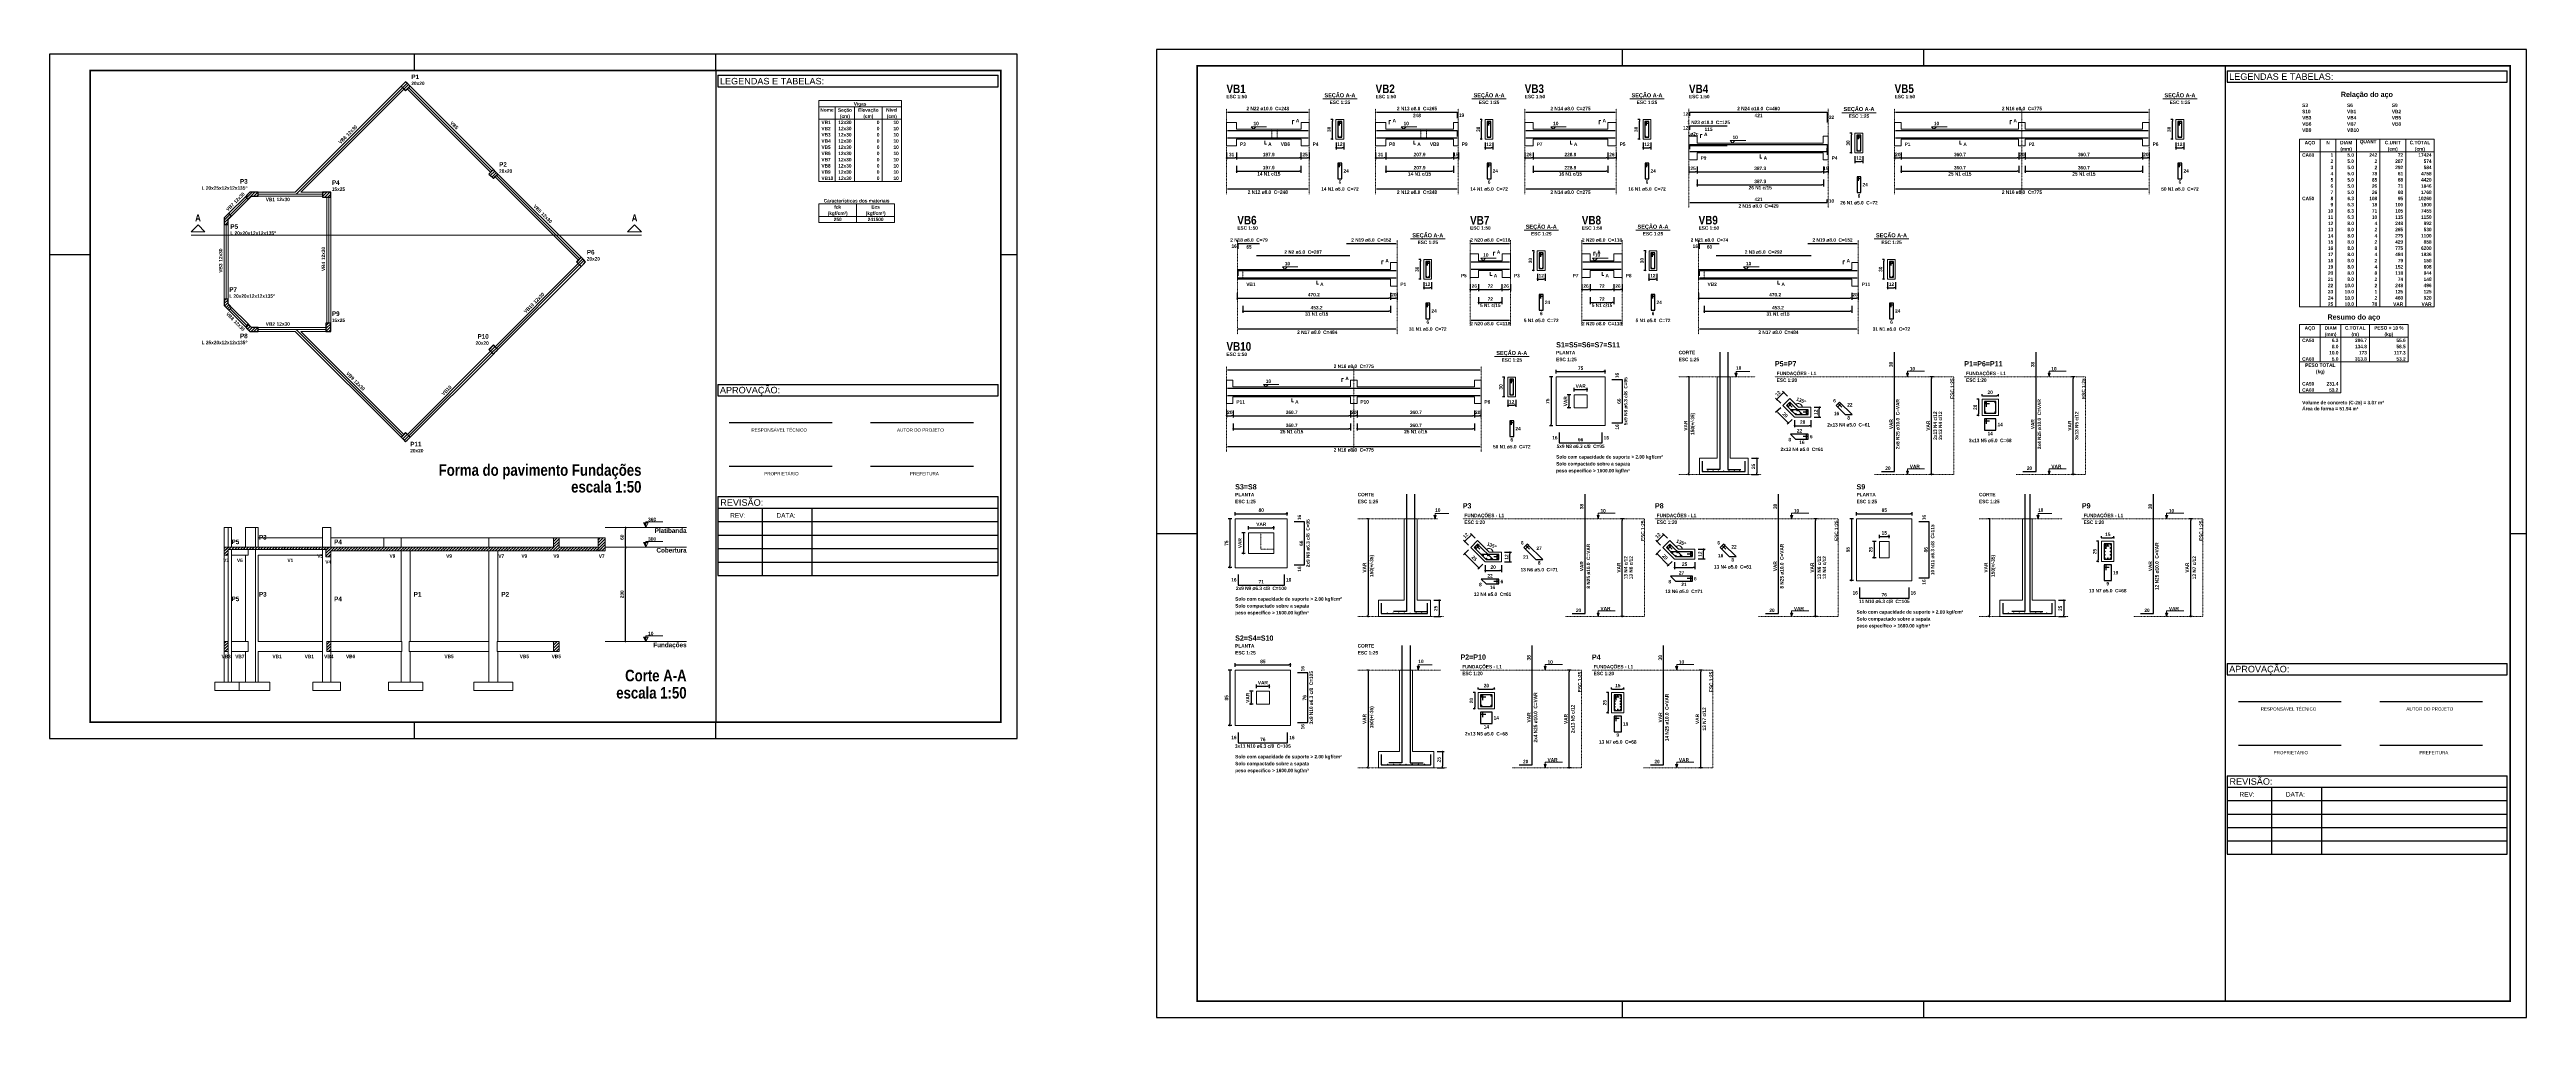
# Paper-space layout 'Layout1' of a CAD drawing. Header units: millimetres. Extents: x 624 to 2145, y 6 to 600.
# The model-space entities are those that its viewports show. They can reach past a viewport. Long polylines and large blocks are cut down to what shows.
import ezdxf

# ---------------------------------------------------------------- set-up
doc = ezdxf.new("R2010")
doc.units = ezdxf.units.MM
doc.header["$LTSCALE"] = 0.5
doc.header["$MEASUREMENT"] = 0
doc.header["$PDMODE"] = 34
doc.linetypes.add('DOT2', pattern=[3.175, 0, -3.175])
doc.layers.get('0').update_dxf_attribs({"linetype": 'CONTINUOUS'})
doc.layers.get('DEFPOINTS').update_dxf_attribs({"linetype": 'CONTINUOUS'})
doc.layers.add('ARQ-FOLHA', color=7, linetype='CONTINUOUS')
doc.layers.add('VPORT', color=30, linetype='CONTINUOUS')
for name, color, linetype, lineweight in [('Descrição da armadura', 7, 'CONTINUOUS', 5), ('DT-Armadura', 2, 'CONTINUOUS', 30), ('DT-Barras na forma', 2, 'CONTINUOUS', 30), ('DT-Barras no corte', 5, 'CONTINUOUS', 5), ('DT-Barras rebatidas', 2, 'CONTINUOUS', 30), ('DT-Cotas', 9, 'CONTINUOUS', 5), ('DT-Forma', 5, 'CONTINUOUS', 5), ('DT-Pontilhado', 9, 'DOT2', 5), ('DT-Relação do aço', 9, 'CONTINUOUS', 5), ('DT-Textos', 7, 'CONTINUOUS', 5), ('DT-Título', 3, 'CONTINUOUS', 20), ('ELETRODUTO', 4, 'CONTINUOUS', 30), ('FO-Cortes', 9, 'CONTINUOUS', 5), ('FO-Cotas', 5, 'CONTINUOUS', 5), ('FO-Eixos', 5, 'CONTINUOUS', 5), ('FO-Elementos cortados', 4, 'CONTINUOUS', 30), ('FO-Estacas dos blocos', 8, 'DOT2', 5), ('FO-Hachuras dos pilares', 9, 'CONTINUOUS', 5), ('FO-Indicações', 7, 'CONTINUOUS', 5), ('FO-Níveis', 9, 'CONTINUOUS', 5), ('FO-Pilares', 4, 'CONTINUOUS', 30), ('FO-Textos das vigas', 7, 'CONTINUOUS', 5), ('FO-Textos dos pilares', 7, 'CONTINUOUS', 5), ('FO-Títulos', 1, 'CONTINUOUS', 20), ('FO-Vigas', 1, 'CONTINUOUS', 20), ('Textos armaduras', 7, 'CONTINUOUS', 5)]:
    doc.layers.add(name, color=color, linetype=linetype, lineweight=lineweight)
doc.layers.get('VPORT').off()
doc.styles.add('ARIAL', font='ARIALNB.TTF')
doc.styles.add('T7', font='arial.ttf')
doc.dimstyles.new('UM_20.000000', dxfattribs={"dimtxt": 0.18, "dimasz": 0.1, "dimexe": 0.1, "dimexo": 0.2, "dimgap": 0, "dimtad": 1, "dimtih": 1, "dimtoh": 1, "dimdec": 1, "dimlfac": 20, "dimzin": 0, "dimdsep": 46, "dimtxsty": 'Standard', "dimblk": 'CLOSED', "dimblk1": 'CLOSED', "dimblk2": 'CLOSED', "dimcen": 0.09, "dimdle": 0.1, "dimadec": 1, "dimazin": 2, "dimtfac": 1, "dimtdec": 4, "dimtofl": 0, "dimtmove": 0, "dimatfit": 3, "dimldrblk": 'CLOSED', "dimfxl": 1, "dimtolj": 1, "dimarcsym": 0})
doc.dimstyles.new('UM_25.000000', dxfattribs={"dimtxt": 0.18, "dimasz": 0.1, "dimexe": 0.1, "dimexo": 0.2, "dimgap": 0, "dimtad": 1, "dimtih": 1, "dimtoh": 1, "dimdec": 1, "dimlfac": 25, "dimzin": 0, "dimdsep": 46, "dimtxsty": 'Standard', "dimblk": 'CLOSED', "dimblk1": 'CLOSED', "dimblk2": 'CLOSED', "dimcen": 0.09, "dimdle": 0.1, "dimadec": 1, "dimazin": 2, "dimtfac": 1, "dimtdec": 4, "dimtofl": 0, "dimtmove": 0, "dimatfit": 3, "dimldrblk": 'CLOSED', "dimfxl": 1, "dimtolj": 1, "dimarcsym": 0})
doc.dimstyles.new('UM_50.000000', dxfattribs={"dimtxt": 0.18, "dimasz": 0.1, "dimexe": 0.1, "dimexo": 0.2, "dimgap": 0, "dimtad": 1, "dimtih": 1, "dimtoh": 1, "dimdec": 1, "dimlfac": 50, "dimzin": 0, "dimdsep": 46, "dimtxsty": 'Standard', "dimblk": 'CLOSED', "dimblk1": 'CLOSED', "dimblk2": 'CLOSED', "dimcen": 0.09, "dimdle": 0.1, "dimadec": 1, "dimazin": 2, "dimtfac": 1, "dimtdec": 4, "dimtofl": 0, "dimtmove": 0, "dimatfit": 3, "dimldrblk": 'CLOSED', "dimfxl": 1, "dimtolj": 1, "dimarcsym": 0})
pattern_1 = [(45, (2344.57677, -504.84227), (-0.08838835, 0.08838835), [])]
pattern_2 = [(45, (2334.55857, -448.95232), (-0.08838835, 0.08838835), [])]

# ---------------------------------------------------------------- blocks, each defined once
blk = doc.blocks.new('FOLHA A2')
at = {"layer": 'ARQ-FOLHA'}
for p, q in [((594, 0), (0, 0)), ((0, 0), (0, -420)), ((224, -10), (224, 0)), ((409, -10), (409, 0)), ((594, -420), (594, 0)), ((0, -123), (25, -123)), ((584, -123), (594, -123)), ((224, -420), (224, -410)), ((409, -420), (409, -410)), ((0, -420), (594, -420))]:
    blk.add_line(p, q, dxfattribs=at)
at = {"layer": 'ARQ-FOLHA', "const_width": 1}
blk.add_lwpolyline([(25, -410), (584, -410), (584, -10), (25, -10), (25, -410)], dxfattribs=at)
blk = doc.blocks.new('_Dot')
at = {"color": 0, "linetype": 'ByBlock', "lineweight": -2}
blk.add_line((-0.5, 0), (-1, 0), dxfattribs=at)
at = {"color": 0, "linetype": 'ByBlock', "const_width": 0.5}
blk.add_lwpolyline([(-0.25, 0, 1), (0.25, 0, 1)], format="xyb", close=True, dxfattribs=at)
blk = doc.blocks.new('*D243')
at = {"layer": 'DEFPOINTS', "color": 0, "transparency": 16777216}
for p in [(2326.13, -538.27), (2326.75, -538.27), (2326.75, -538.8)]:
    blk.add_point(p, dxfattribs=at)
at = {"layer": 'DT-Cotas', "color": 0, "lineweight": -2, "transparency": 16777216}
for p, q in [((2326.13, -538.47), (2326.13, -538.9)), ((2326.23, -538.8), (2326.65, -538.8)), ((2326.75, -538.47), (2326.75, -538.9))]:
    blk.add_line(p, q, dxfattribs=at)
at = {"layer": 'DT-Cotas', "color": 0, "lineweight": -2, "transparency": 16777216, "xscale": 0.1, "yscale": 0.1, "zscale": 0.1, "rotation": 180}
blk.add_blockref('_Dot', (2326.13, -538.8), dxfattribs=at)
at = {"layer": 'DT-Cotas', "color": 0, "lineweight": -2, "transparency": 16777216, "xscale": 0.1, "yscale": 0.1, "zscale": 0.1}
blk.add_blockref('_Dot', (2326.75, -538.8), dxfattribs=at)
at = {"layer": 'DT-Cotas', "transparency": 16777216, "insert": (2326.44, -538.59), "char_height": 0.212, "attachment_point": 5, "rotation": 0.0057, "style": 'ARIAL'}
blk.add_mtext('\\A1;31', dxfattribs=at)
blk = doc.blocks.new('DOT')
at = {"color": 210}
for p, q in [((-1, 0), (1, 0)), ((0, 1), (0, -1))]:
    blk.add_line(p, q, dxfattribs=at)
blk.add_circle((0, 0), 0.25, dxfattribs=at)
blk = doc.blocks.new('*D244')
at = {"layer": 'DEFPOINTS', "color": 0, "transparency": 16777216}
for p in [(2326.75, -538.27), (2330.7, -538.27), (2330.7, -538.8)]:
    blk.add_point(p, dxfattribs=at)
at = {"layer": 'DT-Cotas', "color": 0, "lineweight": -2, "transparency": 16777216}
for p, q in [((2326.75, -538.47), (2326.75, -538.9)), ((2326.85, -538.8), (2330.6, -538.8)), ((2330.7, -538.47), (2330.7, -538.9))]:
    blk.add_line(p, q, dxfattribs=at)
at = {"layer": 'DT-Cotas', "color": 0, "lineweight": -2, "transparency": 16777216, "xscale": 0.1, "yscale": 0.1, "zscale": 0.1, "rotation": 180}
blk.add_blockref('_Dot', (2326.75, -538.8), dxfattribs=at)
at = {"layer": 'DT-Cotas', "color": 0, "lineweight": -2, "transparency": 16777216, "xscale": 0.1, "yscale": 0.1, "zscale": 0.1}
blk.add_blockref('_Dot', (2330.7, -538.8), dxfattribs=at)
at = {"layer": 'DT-Cotas', "transparency": 16777216, "insert": (2328.72, -538.59), "char_height": 0.212, "attachment_point": 5, "rotation": 0.0057, "style": 'ARIAL'}
blk.add_mtext('\\A1;197.9', dxfattribs=at)
blk = doc.blocks.new('*D245')
at = {"layer": 'DEFPOINTS', "color": 0, "transparency": 16777216}
for p in [(2330.7, -538.27), (2331.2, -538.27), (2331.2, -538.8)]:
    blk.add_point(p, dxfattribs=at)
at = {"layer": 'DT-Cotas', "color": 0, "lineweight": -2, "transparency": 16777216}
for p, q in [((2330.7, -538.47), (2330.7, -538.9)), ((2330.8, -538.8), (2331.1, -538.8)), ((2331.2, -538.47), (2331.2, -538.9))]:
    blk.add_line(p, q, dxfattribs=at)
at = {"layer": 'DT-Cotas', "color": 0, "lineweight": -2, "transparency": 16777216, "xscale": 0.1, "yscale": 0.1, "zscale": 0.1, "rotation": 180}
blk.add_blockref('_Dot', (2330.7, -538.8), dxfattribs=at)
at = {"layer": 'DT-Cotas', "color": 0, "lineweight": -2, "transparency": 16777216, "xscale": 0.1, "yscale": 0.1, "zscale": 0.1}
blk.add_blockref('_Dot', (2331.2, -538.8), dxfattribs=at)
at = {"layer": 'DT-Cotas', "transparency": 16777216, "insert": (2330.95, -538.59), "char_height": 0.212, "attachment_point": 5, "rotation": 0.0057, "style": 'ARIAL'}
blk.add_mtext('\\A1;25', dxfattribs=at)
blk = doc.blocks.new('*D246')
at = {"layer": 'DEFPOINTS', "color": 0, "transparency": 16777216}
for p in [(2332.64, -536.44), (2332.85, -536.44), (2332.85, -537.64)]:
    blk.add_point(p, dxfattribs=at)
at = {"layer": 'DT-Cotas', "color": 0, "lineweight": -2, "transparency": 16777216}
for p, q in [((2332.65, -536.44), (2332.54, -536.44)), ((2332.64, -537.54), (2332.64, -536.54)), ((2332.65, -537.64), (2332.54, -537.64))]:
    blk.add_line(p, q, dxfattribs=at)
at = {"layer": 'DT-Cotas', "color": 0, "lineweight": -2, "transparency": 16777216, "xscale": 0.1, "yscale": 0.1, "zscale": 0.1}
for p, rotation in [((2332.64, -536.44), 90), ((2332.64, -537.64), 270)]:
    blk.add_blockref('_Dot', p, dxfattribs=dict(at, rotation=rotation))
at = {"layer": 'DT-Cotas', "transparency": 16777216, "insert": (2332.42, -537.04), "char_height": 0.212, "attachment_point": 5, "rotation": 90, "style": 'ARIAL'}
blk.add_mtext('\\A1;30', dxfattribs=at)
blk = doc.blocks.new('*D247')
at = {"layer": 'DEFPOINTS', "color": 0, "transparency": 16777216}
for p in [(2332.85, -537.64), (2333.33, -537.64), (2333.33, -538.17)]:
    blk.add_point(p, dxfattribs=at)
at = {"layer": 'DT-Cotas', "color": 0, "lineweight": -2, "transparency": 16777216}
for p, q in [((2332.85, -537.84), (2332.85, -538.27)), ((2332.95, -538.17), (2333.23, -538.17)), ((2333.33, -537.84), (2333.33, -538.27))]:
    blk.add_line(p, q, dxfattribs=at)
at = {"layer": 'DT-Cotas', "color": 0, "lineweight": -2, "transparency": 16777216, "xscale": 0.1, "yscale": 0.1, "zscale": 0.1, "rotation": 180}
blk.add_blockref('_Dot', (2332.85, -538.17), dxfattribs=at)
at = {"layer": 'DT-Cotas', "color": 0, "lineweight": -2, "transparency": 16777216, "xscale": 0.1, "yscale": 0.1, "zscale": 0.1}
blk.add_blockref('_Dot', (2333.33, -538.17), dxfattribs=at)
at = {"layer": 'DT-Cotas', "transparency": 16777216, "insert": (2333.09, -537.95), "char_height": 0.212, "attachment_point": 5, "rotation": 0.0057, "style": 'ARIAL'}
blk.add_mtext('\\A1;12', dxfattribs=at)
blk = doc.blocks.new('*D248')
at = {"layer": 'DEFPOINTS', "color": 0, "transparency": 16777216}
for p in [(2326.75, -539.08), (2330.7, -539.08), (2330.7, -539.61)]:
    blk.add_point(p, dxfattribs=at)
at = {"layer": 'DT-Cotas', "color": 0, "lineweight": -2, "transparency": 16777216}
for p, q in [((2326.75, -539.28), (2326.75, -539.71)), ((2326.85, -539.61), (2330.6, -539.61)), ((2330.7, -539.28), (2330.7, -539.71))]:
    blk.add_line(p, q, dxfattribs=at)
at = {"layer": 'DT-Cotas', "color": 0, "lineweight": -2, "transparency": 16777216, "xscale": 0.1, "yscale": 0.1, "zscale": 0.1, "rotation": 180}
blk.add_blockref('_Dot', (2326.75, -539.61), dxfattribs=at)
at = {"layer": 'DT-Cotas', "color": 0, "lineweight": -2, "transparency": 16777216, "xscale": 0.1, "yscale": 0.1, "zscale": 0.1}
blk.add_blockref('_Dot', (2330.7, -539.61), dxfattribs=at)
at = {"layer": 'DT-Cotas', "transparency": 16777216, "insert": (2328.72, -539.39), "char_height": 0.212, "attachment_point": 5, "rotation": 0.0057, "style": 'ARIAL'}
blk.add_mtext('\\A1;197.9', dxfattribs=at)
blk = doc.blocks.new('*D205')
at = {"layer": 'DEFPOINTS', "color": 0, "transparency": 16777216}
for p in [(2335.28, -538.27), (2335.9, -538.27), (2335.9, -538.8)]:
    blk.add_point(p, dxfattribs=at)
at = {"layer": 'DT-Cotas', "color": 0, "lineweight": -2, "transparency": 16777216}
for p, q in [((2335.28, -538.47), (2335.28, -538.9)), ((2335.38, -538.8), (2335.8, -538.8)), ((2335.9, -538.47), (2335.9, -538.9))]:
    blk.add_line(p, q, dxfattribs=at)
at = {"layer": 'DT-Cotas', "color": 0, "lineweight": -2, "transparency": 16777216, "xscale": 0.1, "yscale": 0.1, "zscale": 0.1, "rotation": 180}
blk.add_blockref('_Dot', (2335.28, -538.8), dxfattribs=at)
at = {"layer": 'DT-Cotas', "color": 0, "lineweight": -2, "transparency": 16777216, "xscale": 0.1, "yscale": 0.1, "zscale": 0.1}
blk.add_blockref('_Dot', (2335.9, -538.8), dxfattribs=at)
at = {"layer": 'DT-Cotas', "transparency": 16777216, "insert": (2335.59, -538.59), "char_height": 0.212, "attachment_point": 5, "rotation": 0.0057, "style": 'ARIAL'}
blk.add_mtext('\\A1;31', dxfattribs=at)
blk = doc.blocks.new('*D206')
at = {"layer": 'DEFPOINTS', "color": 0, "transparency": 16777216}
for p in [(2335.9, -538.27), (2340.06, -538.27), (2340.06, -538.8)]:
    blk.add_point(p, dxfattribs=at)
at = {"layer": 'DT-Cotas', "color": 0, "lineweight": -2, "transparency": 16777216}
for p, q in [((2335.9, -538.47), (2335.9, -538.9)), ((2336, -538.8), (2339.96, -538.8)), ((2340.06, -538.47), (2340.06, -538.9))]:
    blk.add_line(p, q, dxfattribs=at)
at = {"layer": 'DT-Cotas', "color": 0, "lineweight": -2, "transparency": 16777216, "xscale": 0.1, "yscale": 0.1, "zscale": 0.1, "rotation": 180}
blk.add_blockref('_Dot', (2335.9, -538.8), dxfattribs=at)
at = {"layer": 'DT-Cotas', "color": 0, "lineweight": -2, "transparency": 16777216, "xscale": 0.1, "yscale": 0.1, "zscale": 0.1}
blk.add_blockref('_Dot', (2340.06, -538.8), dxfattribs=at)
at = {"layer": 'DT-Cotas', "transparency": 16777216, "insert": (2337.98, -538.59), "char_height": 0.212, "attachment_point": 5, "rotation": 0.0057, "style": 'ARIAL'}
blk.add_mtext('\\A1;207.9', dxfattribs=at)
blk = doc.blocks.new('*D207')
at = {"layer": 'DEFPOINTS', "color": 0, "transparency": 16777216}
for p in [(2340.06, -538.27), (2340.36, -538.27), (2340.36, -538.8)]:
    blk.add_point(p, dxfattribs=at)
at = {"layer": 'DT-Cotas', "color": 0, "lineweight": -2, "transparency": 16777216}
for p, q in [((2340.06, -538.47), (2340.06, -538.9)), ((2340.16, -538.8), (2340.26, -538.8)), ((2340.36, -538.47), (2340.36, -538.9))]:
    blk.add_line(p, q, dxfattribs=at)
at = {"layer": 'DT-Cotas', "color": 0, "lineweight": -2, "transparency": 16777216, "xscale": 0.1, "yscale": 0.1, "zscale": 0.1, "rotation": 180}
blk.add_blockref('_Dot', (2340.06, -538.8), dxfattribs=at)
at = {"layer": 'DT-Cotas', "color": 0, "lineweight": -2, "transparency": 16777216, "xscale": 0.1, "yscale": 0.1, "zscale": 0.1}
blk.add_blockref('_Dot', (2340.36, -538.8), dxfattribs=at)
at = {"layer": 'DT-Cotas', "transparency": 16777216, "insert": (2340.21, -538.59), "char_height": 0.212, "attachment_point": 5, "rotation": 0.0057, "style": 'ARIAL'}
blk.add_mtext('\\A1;15', dxfattribs=at)
blk = doc.blocks.new('*D208')
at = {"layer": 'DEFPOINTS', "color": 0, "transparency": 16777216}
for p in [(2341.79, -536.44), (2342, -536.44), (2342, -537.64)]:
    blk.add_point(p, dxfattribs=at)
at = {"layer": 'DT-Cotas', "color": 0, "lineweight": -2, "transparency": 16777216}
for p, q in [((2341.8, -536.44), (2341.69, -536.44)), ((2341.79, -537.54), (2341.79, -536.54)), ((2341.8, -537.64), (2341.69, -537.64))]:
    blk.add_line(p, q, dxfattribs=at)
at = {"layer": 'DT-Cotas', "color": 0, "lineweight": -2, "transparency": 16777216, "xscale": 0.1, "yscale": 0.1, "zscale": 0.1}
for p, rotation in [((2341.79, -536.44), 90), ((2341.79, -537.64), 270)]:
    blk.add_blockref('_Dot', p, dxfattribs=dict(at, rotation=rotation))
at = {"layer": 'DT-Cotas', "transparency": 16777216, "insert": (2341.58, -537.04), "char_height": 0.212, "attachment_point": 5, "rotation": 90, "style": 'ARIAL'}
blk.add_mtext('\\A1;30', dxfattribs=at)
blk = doc.blocks.new('*D209')
at = {"layer": 'DEFPOINTS', "color": 0, "transparency": 16777216}
for p in [(2342, -537.64), (2342.48, -537.64), (2342.48, -538.17)]:
    blk.add_point(p, dxfattribs=at)
at = {"layer": 'DT-Cotas', "color": 0, "lineweight": -2, "transparency": 16777216}
for p, q in [((2342, -537.84), (2342, -538.27)), ((2342.1, -538.17), (2342.38, -538.17)), ((2342.48, -537.84), (2342.48, -538.27))]:
    blk.add_line(p, q, dxfattribs=at)
at = {"layer": 'DT-Cotas', "color": 0, "lineweight": -2, "transparency": 16777216, "xscale": 0.1, "yscale": 0.1, "zscale": 0.1, "rotation": 180}
blk.add_blockref('_Dot', (2342, -538.17), dxfattribs=at)
at = {"layer": 'DT-Cotas', "color": 0, "lineweight": -2, "transparency": 16777216, "xscale": 0.1, "yscale": 0.1, "zscale": 0.1}
blk.add_blockref('_Dot', (2342.48, -538.17), dxfattribs=at)
at = {"layer": 'DT-Cotas', "transparency": 16777216, "insert": (2342.24, -537.96), "char_height": 0.212, "attachment_point": 5, "rotation": 0.0057, "style": 'ARIAL'}
blk.add_mtext('\\A1;12', dxfattribs=at)
blk = doc.blocks.new('*D210')
at = {"layer": 'DEFPOINTS', "color": 0, "transparency": 16777216}
for p in [(2335.9, -539.08), (2340.06, -539.08), (2340.06, -539.61)]:
    blk.add_point(p, dxfattribs=at)
at = {"layer": 'DT-Cotas', "color": 0, "lineweight": -2, "transparency": 16777216}
for p, q in [((2335.9, -539.28), (2335.9, -539.71)), ((2336, -539.61), (2339.96, -539.61)), ((2340.06, -539.28), (2340.06, -539.71))]:
    blk.add_line(p, q, dxfattribs=at)
at = {"layer": 'DT-Cotas', "color": 0, "lineweight": -2, "transparency": 16777216, "xscale": 0.1, "yscale": 0.1, "zscale": 0.1, "rotation": 180}
blk.add_blockref('_Dot', (2335.9, -539.61), dxfattribs=at)
at = {"layer": 'DT-Cotas', "color": 0, "lineweight": -2, "transparency": 16777216, "xscale": 0.1, "yscale": 0.1, "zscale": 0.1}
blk.add_blockref('_Dot', (2340.06, -539.61), dxfattribs=at)
at = {"layer": 'DT-Cotas', "transparency": 16777216, "insert": (2337.98, -539.4), "char_height": 0.212, "attachment_point": 5, "rotation": 0.0057, "style": 'ARIAL'}
blk.add_mtext('\\A1;207.9', dxfattribs=at)
blk = doc.blocks.new('*D211')
at = {"layer": 'DEFPOINTS', "color": 0, "transparency": 16777216}
for p in [(2344.44, -538.27), (2344.96, -538.27), (2344.96, -538.8)]:
    blk.add_point(p, dxfattribs=at)
at = {"layer": 'DT-Cotas', "color": 0, "lineweight": -2, "transparency": 16777216}
for p, q in [((2344.44, -538.47), (2344.44, -538.9)), ((2344.54, -538.8), (2344.86, -538.8)), ((2344.96, -538.47), (2344.96, -538.9))]:
    blk.add_line(p, q, dxfattribs=at)
at = {"layer": 'DT-Cotas', "color": 0, "lineweight": -2, "transparency": 16777216, "xscale": 0.1, "yscale": 0.1, "zscale": 0.1, "rotation": 180}
blk.add_blockref('_Dot', (2344.44, -538.8), dxfattribs=at)
at = {"layer": 'DT-Cotas', "color": 0, "lineweight": -2, "transparency": 16777216, "xscale": 0.1, "yscale": 0.1, "zscale": 0.1}
blk.add_blockref('_Dot', (2344.96, -538.8), dxfattribs=at)
at = {"layer": 'DT-Cotas', "transparency": 16777216, "insert": (2344.7, -538.59), "char_height": 0.212, "attachment_point": 5, "rotation": 0.0057, "style": 'ARIAL'}
blk.add_mtext('\\A1;26', dxfattribs=at)
blk = doc.blocks.new('*D212')
at = {"layer": 'DEFPOINTS', "color": 0, "transparency": 16777216}
for p in [(2344.96, -538.27), (2349.53, -538.27), (2349.53, -538.8)]:
    blk.add_point(p, dxfattribs=at)
at = {"layer": 'DT-Cotas', "color": 0, "lineweight": -2, "transparency": 16777216}
for p, q in [((2344.96, -538.47), (2344.96, -538.9)), ((2345.06, -538.8), (2349.43, -538.8)), ((2349.53, -538.47), (2349.53, -538.9))]:
    blk.add_line(p, q, dxfattribs=at)
at = {"layer": 'DT-Cotas', "color": 0, "lineweight": -2, "transparency": 16777216, "xscale": 0.1, "yscale": 0.1, "zscale": 0.1, "rotation": 180}
blk.add_blockref('_Dot', (2344.96, -538.8), dxfattribs=at)
at = {"layer": 'DT-Cotas', "color": 0, "lineweight": -2, "transparency": 16777216, "xscale": 0.1, "yscale": 0.1, "zscale": 0.1}
blk.add_blockref('_Dot', (2349.53, -538.8), dxfattribs=at)
at = {"layer": 'DT-Cotas', "transparency": 16777216, "insert": (2347.24, -538.59), "char_height": 0.212, "attachment_point": 5, "rotation": 0.0057, "style": 'ARIAL'}
blk.add_mtext('\\A1;228.9', dxfattribs=at)
blk = doc.blocks.new('*D213')
at = {"layer": 'DEFPOINTS', "color": 0, "transparency": 16777216}
for p in [(2349.53, -538.27), (2350.05, -538.27), (2350.05, -538.8)]:
    blk.add_point(p, dxfattribs=at)
at = {"layer": 'DT-Cotas', "color": 0, "lineweight": -2, "transparency": 16777216}
for p, q in [((2349.53, -538.47), (2349.53, -538.9)), ((2349.63, -538.8), (2349.95, -538.8)), ((2350.05, -538.47), (2350.05, -538.9))]:
    blk.add_line(p, q, dxfattribs=at)
at = {"layer": 'DT-Cotas', "color": 0, "lineweight": -2, "transparency": 16777216, "xscale": 0.1, "yscale": 0.1, "zscale": 0.1, "rotation": 180}
blk.add_blockref('_Dot', (2349.53, -538.8), dxfattribs=at)
at = {"layer": 'DT-Cotas', "color": 0, "lineweight": -2, "transparency": 16777216, "xscale": 0.1, "yscale": 0.1, "zscale": 0.1}
blk.add_blockref('_Dot', (2350.05, -538.8), dxfattribs=at)
at = {"layer": 'DT-Cotas', "transparency": 16777216, "insert": (2349.79, -538.59), "char_height": 0.212, "attachment_point": 5, "rotation": 0.0057, "style": 'ARIAL'}
blk.add_mtext('\\A1;26', dxfattribs=at)
blk = doc.blocks.new('*D214')
at = {"layer": 'DEFPOINTS', "color": 0, "transparency": 16777216}
for p in [(2351.48, -536.44), (2351.7, -536.44), (2351.7, -537.64)]:
    blk.add_point(p, dxfattribs=at)
at = {"layer": 'DT-Cotas', "color": 0, "lineweight": -2, "transparency": 16777216}
for p, q in [((2351.5, -536.44), (2351.38, -536.44)), ((2351.48, -537.54), (2351.48, -536.54)), ((2351.5, -537.64), (2351.38, -537.64))]:
    blk.add_line(p, q, dxfattribs=at)
at = {"layer": 'DT-Cotas', "color": 0, "lineweight": -2, "transparency": 16777216, "xscale": 0.1, "yscale": 0.1, "zscale": 0.1}
for p, rotation in [((2351.48, -536.44), 90), ((2351.48, -537.64), 270)]:
    blk.add_blockref('_Dot', p, dxfattribs=dict(at, rotation=rotation))
at = {"layer": 'DT-Cotas', "transparency": 16777216, "insert": (2351.27, -537.04), "char_height": 0.212, "attachment_point": 5, "rotation": 90, "style": 'ARIAL'}
blk.add_mtext('\\A1;30', dxfattribs=at)
blk = doc.blocks.new('*D215')
at = {"layer": 'DEFPOINTS', "color": 0, "transparency": 16777216}
for p in [(2351.7, -537.64), (2352.18, -537.64), (2352.18, -538.17)]:
    blk.add_point(p, dxfattribs=at)
at = {"layer": 'DT-Cotas', "color": 0, "lineweight": -2, "transparency": 16777216}
for p, q in [((2351.7, -537.84), (2351.7, -538.27)), ((2351.8, -538.17), (2352.08, -538.17)), ((2352.18, -537.84), (2352.18, -538.27))]:
    blk.add_line(p, q, dxfattribs=at)
at = {"layer": 'DT-Cotas', "color": 0, "lineweight": -2, "transparency": 16777216, "xscale": 0.1, "yscale": 0.1, "zscale": 0.1, "rotation": 180}
blk.add_blockref('_Dot', (2351.7, -538.17), dxfattribs=at)
at = {"layer": 'DT-Cotas', "color": 0, "lineweight": -2, "transparency": 16777216, "xscale": 0.1, "yscale": 0.1, "zscale": 0.1}
blk.add_blockref('_Dot', (2352.18, -538.17), dxfattribs=at)
at = {"layer": 'DT-Cotas', "transparency": 16777216, "insert": (2351.94, -537.96), "char_height": 0.212, "attachment_point": 5, "rotation": 0.0057, "style": 'ARIAL'}
blk.add_mtext('\\A1;12', dxfattribs=at)
blk = doc.blocks.new('*D216')
at = {"layer": 'DEFPOINTS', "color": 0, "transparency": 16777216}
for p in [(2344.96, -539.08), (2349.53, -539.08), (2349.53, -539.61)]:
    blk.add_point(p, dxfattribs=at)
at = {"layer": 'DT-Cotas', "color": 0, "lineweight": -2, "transparency": 16777216}
for p, q in [((2344.96, -539.28), (2344.96, -539.71)), ((2345.06, -539.61), (2349.43, -539.61)), ((2349.53, -539.28), (2349.53, -539.71))]:
    blk.add_line(p, q, dxfattribs=at)
at = {"layer": 'DT-Cotas', "color": 0, "lineweight": -2, "transparency": 16777216, "xscale": 0.1, "yscale": 0.1, "zscale": 0.1, "rotation": 180}
blk.add_blockref('_Dot', (2344.96, -539.61), dxfattribs=at)
at = {"layer": 'DT-Cotas', "color": 0, "lineweight": -2, "transparency": 16777216, "xscale": 0.1, "yscale": 0.1, "zscale": 0.1}
blk.add_blockref('_Dot', (2349.53, -539.61), dxfattribs=at)
at = {"layer": 'DT-Cotas', "transparency": 16777216, "insert": (2347.24, -539.4), "char_height": 0.212, "attachment_point": 5, "rotation": 0.0057, "style": 'ARIAL'}
blk.add_mtext('\\A1;228.9', dxfattribs=at)
blk = doc.blocks.new('*D217')
at = {"layer": 'DEFPOINTS', "color": 0, "transparency": 16777216}
for p in [(2354.52, -539.12), (2355.02, -539.12), (2355.02, -539.65)]:
    blk.add_point(p, dxfattribs=at)
at = {"layer": 'DT-Cotas', "color": 0, "lineweight": -2, "transparency": 16777216}
for p, q in [((2354.52, -539.32), (2354.52, -539.75)), ((2354.62, -539.65), (2354.92, -539.65)), ((2355.02, -539.32), (2355.02, -539.75))]:
    blk.add_line(p, q, dxfattribs=at)
at = {"layer": 'DT-Cotas', "color": 0, "lineweight": -2, "transparency": 16777216, "xscale": 0.1, "yscale": 0.1, "zscale": 0.1, "rotation": 180}
blk.add_blockref('_Dot', (2354.52, -539.65), dxfattribs=at)
at = {"layer": 'DT-Cotas', "color": 0, "lineweight": -2, "transparency": 16777216, "xscale": 0.1, "yscale": 0.1, "zscale": 0.1}
blk.add_blockref('_Dot', (2355.02, -539.65), dxfattribs=at)
at = {"layer": 'DT-Cotas', "transparency": 16777216, "insert": (2354.77, -539.44), "char_height": 0.212, "attachment_point": 5, "rotation": 0.0057, "style": 'ARIAL'}
blk.add_mtext('\\A1;25', dxfattribs=at)
blk = doc.blocks.new('*D218')
at = {"layer": 'DEFPOINTS', "color": 0, "transparency": 16777216}
for p in [(2355.02, -539.12), (2362.77, -539.12), (2362.77, -539.65)]:
    blk.add_point(p, dxfattribs=at)
at = {"layer": 'DT-Cotas', "color": 0, "lineweight": -2, "transparency": 16777216}
for p, q in [((2355.02, -539.32), (2355.02, -539.75)), ((2355.12, -539.65), (2362.67, -539.65)), ((2362.77, -539.32), (2362.77, -539.75))]:
    blk.add_line(p, q, dxfattribs=at)
at = {"layer": 'DT-Cotas', "color": 0, "lineweight": -2, "transparency": 16777216, "xscale": 0.1, "yscale": 0.1, "zscale": 0.1, "rotation": 180}
blk.add_blockref('_Dot', (2355.02, -539.65), dxfattribs=at)
at = {"layer": 'DT-Cotas', "color": 0, "lineweight": -2, "transparency": 16777216, "xscale": 0.1, "yscale": 0.1, "zscale": 0.1}
blk.add_blockref('_Dot', (2362.77, -539.65), dxfattribs=at)
at = {"layer": 'DT-Cotas', "transparency": 16777216, "insert": (2358.89, -539.44), "char_height": 0.212, "attachment_point": 5, "rotation": 0.0057, "style": 'ARIAL'}
blk.add_mtext('\\A1;387.3', dxfattribs=at)
blk = doc.blocks.new('*D219')
at = {"layer": 'DEFPOINTS', "color": 0, "transparency": 16777216}
for p in [(2362.77, -539.12), (2363.07, -539.12), (2363.07, -539.65)]:
    blk.add_point(p, dxfattribs=at)
at = {"layer": 'DT-Cotas', "color": 0, "lineweight": -2, "transparency": 16777216}
for p, q in [((2362.77, -539.32), (2362.77, -539.75)), ((2362.87, -539.65), (2362.97, -539.65)), ((2363.07, -539.32), (2363.07, -539.75))]:
    blk.add_line(p, q, dxfattribs=at)
at = {"layer": 'DT-Cotas', "color": 0, "lineweight": -2, "transparency": 16777216, "xscale": 0.1, "yscale": 0.1, "zscale": 0.1, "rotation": 180}
blk.add_blockref('_Dot', (2362.77, -539.65), dxfattribs=at)
at = {"layer": 'DT-Cotas', "color": 0, "lineweight": -2, "transparency": 16777216, "xscale": 0.1, "yscale": 0.1, "zscale": 0.1}
blk.add_blockref('_Dot', (2363.07, -539.65), dxfattribs=at)
at = {"layer": 'DT-Cotas', "transparency": 16777216, "insert": (2362.92, -539.44), "char_height": 0.212, "attachment_point": 5, "rotation": 0.0057, "style": 'ARIAL'}
blk.add_mtext('\\A1;15', dxfattribs=at)
blk = doc.blocks.new('*D220')
at = {"layer": 'DEFPOINTS', "color": 0, "transparency": 16777216}
for p in [(2364.5, -537.28), (2364.71, -537.28), (2364.71, -538.48)]:
    blk.add_point(p, dxfattribs=at)
at = {"layer": 'DT-Cotas', "color": 0, "lineweight": -2, "transparency": 16777216}
for p, q in [((2364.51, -537.28), (2364.4, -537.28)), ((2364.5, -538.38), (2364.5, -537.38)), ((2364.51, -538.48), (2364.4, -538.48))]:
    blk.add_line(p, q, dxfattribs=at)
at = {"layer": 'DT-Cotas', "color": 0, "lineweight": -2, "transparency": 16777216, "xscale": 0.1, "yscale": 0.1, "zscale": 0.1}
for p, rotation in [((2364.5, -537.28), 90), ((2364.5, -538.48), 270)]:
    blk.add_blockref('_Dot', p, dxfattribs=dict(at, rotation=rotation))
at = {"layer": 'DT-Cotas', "transparency": 16777216, "insert": (2364.29, -537.88), "char_height": 0.212, "attachment_point": 5, "rotation": 90, "style": 'ARIAL'}
blk.add_mtext('\\A1;30', dxfattribs=at)
blk = doc.blocks.new('*D221')
at = {"layer": 'DEFPOINTS', "color": 0, "transparency": 16777216}
for p in [(2364.71, -538.48), (2365.19, -538.48), (2365.19, -539.01)]:
    blk.add_point(p, dxfattribs=at)
at = {"layer": 'DT-Cotas', "color": 0, "lineweight": -2, "transparency": 16777216}
for p, q in [((2364.71, -538.68), (2364.71, -539.11)), ((2364.81, -539.01), (2365.09, -539.01)), ((2365.19, -538.68), (2365.19, -539.11))]:
    blk.add_line(p, q, dxfattribs=at)
at = {"layer": 'DT-Cotas', "color": 0, "lineweight": -2, "transparency": 16777216, "xscale": 0.1, "yscale": 0.1, "zscale": 0.1, "rotation": 180}
blk.add_blockref('_Dot', (2364.71, -539.01), dxfattribs=at)
at = {"layer": 'DT-Cotas', "color": 0, "lineweight": -2, "transparency": 16777216, "xscale": 0.1, "yscale": 0.1, "zscale": 0.1}
blk.add_blockref('_Dot', (2365.19, -539.01), dxfattribs=at)
at = {"layer": 'DT-Cotas', "transparency": 16777216, "insert": (2364.95, -538.8), "char_height": 0.212, "attachment_point": 5, "rotation": 0.0057, "style": 'ARIAL'}
blk.add_mtext('\\A1;12', dxfattribs=at)
blk = doc.blocks.new('*D222')
at = {"layer": 'DEFPOINTS', "color": 0, "transparency": 16777216}
for p in [(2355.02, -539.92), (2362.77, -539.92), (2362.77, -540.45)]:
    blk.add_point(p, dxfattribs=at)
at = {"layer": 'DT-Cotas', "color": 0, "lineweight": -2, "transparency": 16777216}
for p, q in [((2355.02, -540.12), (2355.02, -540.55)), ((2355.12, -540.45), (2362.67, -540.45)), ((2362.77, -540.12), (2362.77, -540.55))]:
    blk.add_line(p, q, dxfattribs=at)
at = {"layer": 'DT-Cotas', "color": 0, "lineweight": -2, "transparency": 16777216, "xscale": 0.1, "yscale": 0.1, "zscale": 0.1, "rotation": 180}
blk.add_blockref('_Dot', (2355.02, -540.45), dxfattribs=at)
at = {"layer": 'DT-Cotas', "color": 0, "lineweight": -2, "transparency": 16777216, "xscale": 0.1, "yscale": 0.1, "zscale": 0.1}
blk.add_blockref('_Dot', (2362.77, -540.45), dxfattribs=at)
at = {"layer": 'DT-Cotas', "transparency": 16777216, "insert": (2358.89, -540.24), "char_height": 0.212, "attachment_point": 5, "rotation": 0.0057, "style": 'ARIAL'}
blk.add_mtext('\\A1;387.3', dxfattribs=at)
blk = doc.blocks.new('*D223')
at = {"layer": 'DEFPOINTS', "color": 0, "transparency": 16777216}
for p in [(2367.14, -538.27), (2367.54, -538.27), (2367.54, -538.8)]:
    blk.add_point(p, dxfattribs=at)
at = {"layer": 'DT-Cotas', "color": 0, "lineweight": -2, "transparency": 16777216}
for p, q in [((2367.14, -538.47), (2367.14, -538.9)), ((2367.24, -538.8), (2367.44, -538.8)), ((2367.54, -538.47), (2367.54, -538.9))]:
    blk.add_line(p, q, dxfattribs=at)
at = {"layer": 'DT-Cotas', "color": 0, "lineweight": -2, "transparency": 16777216, "xscale": 0.1, "yscale": 0.1, "zscale": 0.1, "rotation": 180}
blk.add_blockref('_Dot', (2367.14, -538.8), dxfattribs=at)
at = {"layer": 'DT-Cotas', "color": 0, "lineweight": -2, "transparency": 16777216, "xscale": 0.1, "yscale": 0.1, "zscale": 0.1}
blk.add_blockref('_Dot', (2367.54, -538.8), dxfattribs=at)
at = {"layer": 'DT-Cotas', "transparency": 16777216, "insert": (2367.34, -538.59), "char_height": 0.212, "attachment_point": 5, "rotation": 0.0057, "style": 'ARIAL'}
blk.add_mtext('\\A1;20', dxfattribs=at)
blk = doc.blocks.new('*D224')
at = {"layer": 'DEFPOINTS', "color": 0, "transparency": 16777216}
for p in [(2367.54, -538.27), (2374.76, -538.27), (2374.76, -538.8)]:
    blk.add_point(p, dxfattribs=at)
at = {"layer": 'DT-Cotas', "color": 0, "lineweight": -2, "transparency": 16777216}
for p, q in [((2367.54, -538.47), (2367.54, -538.9)), ((2367.64, -538.8), (2374.66, -538.8)), ((2374.76, -538.47), (2374.76, -538.9))]:
    blk.add_line(p, q, dxfattribs=at)
at = {"layer": 'DT-Cotas', "color": 0, "lineweight": -2, "transparency": 16777216, "xscale": 0.1, "yscale": 0.1, "zscale": 0.1, "rotation": 180}
blk.add_blockref('_Dot', (2367.54, -538.8), dxfattribs=at)
at = {"layer": 'DT-Cotas', "color": 0, "lineweight": -2, "transparency": 16777216, "xscale": 0.1, "yscale": 0.1, "zscale": 0.1}
blk.add_blockref('_Dot', (2374.76, -538.8), dxfattribs=at)
at = {"layer": 'DT-Cotas', "transparency": 16777216, "insert": (2371.15, -538.59), "char_height": 0.212, "attachment_point": 5, "rotation": 0.0057, "style": 'ARIAL'}
blk.add_mtext('\\A1;360.7', dxfattribs=at)
blk = doc.blocks.new('*D225')
at = {"layer": 'DEFPOINTS', "color": 0, "transparency": 16777216}
for p in [(2374.76, -538.27), (2375.16, -538.27), (2375.16, -538.8)]:
    blk.add_point(p, dxfattribs=at)
at = {"layer": 'DT-Cotas', "color": 0, "lineweight": -2, "transparency": 16777216}
for p, q in [((2374.76, -538.47), (2374.76, -538.9)), ((2374.86, -538.8), (2375.06, -538.8)), ((2375.16, -538.47), (2375.16, -538.9))]:
    blk.add_line(p, q, dxfattribs=at)
at = {"layer": 'DT-Cotas', "color": 0, "lineweight": -2, "transparency": 16777216, "xscale": 0.1, "yscale": 0.1, "zscale": 0.1, "rotation": 180}
blk.add_blockref('_Dot', (2374.76, -538.8), dxfattribs=at)
at = {"layer": 'DT-Cotas', "color": 0, "lineweight": -2, "transparency": 16777216, "xscale": 0.1, "yscale": 0.1, "zscale": 0.1}
blk.add_blockref('_Dot', (2375.16, -538.8), dxfattribs=at)
at = {"layer": 'DT-Cotas', "transparency": 16777216, "insert": (2374.96, -538.59), "char_height": 0.212, "attachment_point": 5, "rotation": 0.0057, "style": 'ARIAL'}
blk.add_mtext('\\A1;20', dxfattribs=at)
blk = doc.blocks.new('*D226')
at = {"layer": 'DEFPOINTS', "color": 0, "transparency": 16777216}
for p in [(2375.16, -538.27), (2382.37, -538.27), (2382.37, -538.8)]:
    blk.add_point(p, dxfattribs=at)
at = {"layer": 'DT-Cotas', "color": 0, "lineweight": -2, "transparency": 16777216}
for p, q in [((2375.16, -538.47), (2375.16, -538.9)), ((2375.26, -538.8), (2382.27, -538.8)), ((2382.37, -538.47), (2382.37, -538.9))]:
    blk.add_line(p, q, dxfattribs=at)
at = {"layer": 'DT-Cotas', "color": 0, "lineweight": -2, "transparency": 16777216, "xscale": 0.1, "yscale": 0.1, "zscale": 0.1, "rotation": 180}
blk.add_blockref('_Dot', (2375.16, -538.8), dxfattribs=at)
at = {"layer": 'DT-Cotas', "color": 0, "lineweight": -2, "transparency": 16777216, "xscale": 0.1, "yscale": 0.1, "zscale": 0.1}
blk.add_blockref('_Dot', (2382.37, -538.8), dxfattribs=at)
at = {"layer": 'DT-Cotas', "transparency": 16777216, "insert": (2378.76, -538.59), "char_height": 0.212, "attachment_point": 5, "rotation": 0.0057, "style": 'ARIAL'}
blk.add_mtext('\\A1;360.7', dxfattribs=at)
blk = doc.blocks.new('*D227')
at = {"layer": 'DEFPOINTS', "color": 0, "transparency": 16777216}
for p in [(2382.37, -538.27), (2382.77, -538.27), (2382.77, -538.8)]:
    blk.add_point(p, dxfattribs=at)
at = {"layer": 'DT-Cotas', "color": 0, "lineweight": -2, "transparency": 16777216}
for p, q in [((2382.37, -538.47), (2382.37, -538.9)), ((2382.47, -538.8), (2382.67, -538.8)), ((2382.77, -538.47), (2382.77, -538.9))]:
    blk.add_line(p, q, dxfattribs=at)
at = {"layer": 'DT-Cotas', "color": 0, "lineweight": -2, "transparency": 16777216, "xscale": 0.1, "yscale": 0.1, "zscale": 0.1, "rotation": 180}
blk.add_blockref('_Dot', (2382.37, -538.8), dxfattribs=at)
at = {"layer": 'DT-Cotas', "color": 0, "lineweight": -2, "transparency": 16777216, "xscale": 0.1, "yscale": 0.1, "zscale": 0.1}
blk.add_blockref('_Dot', (2382.77, -538.8), dxfattribs=at)
at = {"layer": 'DT-Cotas', "transparency": 16777216, "insert": (2382.57, -538.59), "char_height": 0.212, "attachment_point": 5, "rotation": 0.0057, "style": 'ARIAL'}
blk.add_mtext('\\A1;20', dxfattribs=at)
blk = doc.blocks.new('*D228')
at = {"layer": 'DEFPOINTS', "color": 0, "transparency": 16777216}
for p in [(2384.2, -536.44), (2384.41, -536.44), (2384.41, -537.64)]:
    blk.add_point(p, dxfattribs=at)
at = {"layer": 'DT-Cotas', "color": 0, "lineweight": -2, "transparency": 16777216}
for p, q in [((2384.21, -536.44), (2384.1, -536.44)), ((2384.2, -537.54), (2384.2, -536.54)), ((2384.21, -537.64), (2384.1, -537.64))]:
    blk.add_line(p, q, dxfattribs=at)
at = {"layer": 'DT-Cotas', "color": 0, "lineweight": -2, "transparency": 16777216, "xscale": 0.1, "yscale": 0.1, "zscale": 0.1}
for p, rotation in [((2384.2, -536.44), 90), ((2384.2, -537.64), 270)]:
    blk.add_blockref('_Dot', p, dxfattribs=dict(at, rotation=rotation))
at = {"layer": 'DT-Cotas', "transparency": 16777216, "insert": (2383.99, -537.04), "char_height": 0.212, "attachment_point": 5, "rotation": 90, "style": 'ARIAL'}
blk.add_mtext('\\A1;30', dxfattribs=at)
blk = doc.blocks.new('*D229')
at = {"layer": 'DEFPOINTS', "color": 0, "transparency": 16777216}
for p in [(2384.41, -537.64), (2384.89, -537.64), (2384.89, -538.17)]:
    blk.add_point(p, dxfattribs=at)
at = {"layer": 'DT-Cotas', "color": 0, "lineweight": -2, "transparency": 16777216}
for p, q in [((2384.41, -537.84), (2384.41, -538.27)), ((2384.51, -538.17), (2384.79, -538.17)), ((2384.89, -537.84), (2384.89, -538.27))]:
    blk.add_line(p, q, dxfattribs=at)
at = {"layer": 'DT-Cotas', "color": 0, "lineweight": -2, "transparency": 16777216, "xscale": 0.1, "yscale": 0.1, "zscale": 0.1, "rotation": 180}
blk.add_blockref('_Dot', (2384.41, -538.17), dxfattribs=at)
at = {"layer": 'DT-Cotas', "color": 0, "lineweight": -2, "transparency": 16777216, "xscale": 0.1, "yscale": 0.1, "zscale": 0.1}
blk.add_blockref('_Dot', (2384.89, -538.17), dxfattribs=at)
at = {"layer": 'DT-Cotas', "transparency": 16777216, "insert": (2384.65, -537.96), "char_height": 0.212, "attachment_point": 5, "rotation": 0.0057, "style": 'ARIAL'}
blk.add_mtext('\\A1;12', dxfattribs=at)
blk = doc.blocks.new('*D230')
at = {"layer": 'DEFPOINTS', "color": 0, "transparency": 16777216}
for p in [(2367.54, -539.08), (2374.76, -539.08), (2374.76, -539.61)]:
    blk.add_point(p, dxfattribs=at)
at = {"layer": 'DT-Cotas', "color": 0, "lineweight": -2, "transparency": 16777216}
for p, q in [((2367.54, -539.28), (2367.54, -539.71)), ((2367.64, -539.61), (2374.66, -539.61)), ((2374.76, -539.28), (2374.76, -539.71))]:
    blk.add_line(p, q, dxfattribs=at)
at = {"layer": 'DT-Cotas', "color": 0, "lineweight": -2, "transparency": 16777216, "xscale": 0.1, "yscale": 0.1, "zscale": 0.1, "rotation": 180}
blk.add_blockref('_Dot', (2367.54, -539.61), dxfattribs=at)
at = {"layer": 'DT-Cotas', "color": 0, "lineweight": -2, "transparency": 16777216, "xscale": 0.1, "yscale": 0.1, "zscale": 0.1}
blk.add_blockref('_Dot', (2374.76, -539.61), dxfattribs=at)
at = {"layer": 'DT-Cotas', "transparency": 16777216, "insert": (2371.15, -539.4), "char_height": 0.212, "attachment_point": 5, "rotation": 0.0057, "style": 'ARIAL'}
blk.add_mtext('\\A1;360.7', dxfattribs=at)
blk = doc.blocks.new('*D231')
at = {"layer": 'DEFPOINTS', "color": 0, "transparency": 16777216}
for p in [(2375.16, -539.08), (2382.37, -539.08), (2382.37, -539.61)]:
    blk.add_point(p, dxfattribs=at)
at = {"layer": 'DT-Cotas', "color": 0, "lineweight": -2, "transparency": 16777216}
for p, q in [((2375.16, -539.28), (2375.16, -539.71)), ((2375.26, -539.61), (2382.27, -539.61)), ((2382.37, -539.28), (2382.37, -539.71))]:
    blk.add_line(p, q, dxfattribs=at)
at = {"layer": 'DT-Cotas', "color": 0, "lineweight": -2, "transparency": 16777216, "xscale": 0.1, "yscale": 0.1, "zscale": 0.1, "rotation": 180}
blk.add_blockref('_Dot', (2375.16, -539.61), dxfattribs=at)
at = {"layer": 'DT-Cotas', "color": 0, "lineweight": -2, "transparency": 16777216, "xscale": 0.1, "yscale": 0.1, "zscale": 0.1}
blk.add_blockref('_Dot', (2382.37, -539.61), dxfattribs=at)
at = {"layer": 'DT-Cotas', "transparency": 16777216, "insert": (2378.76, -539.4), "char_height": 0.212, "attachment_point": 5, "rotation": 0.0057, "style": 'ARIAL'}
blk.add_mtext('\\A1;360.7', dxfattribs=at)
blk = doc.blocks.new('*D232')
at = {"layer": 'DEFPOINTS', "color": 0, "transparency": 16777216}
for p in [(2326.79, -546.87), (2336.2, -546.87), (2336.2, -547.4)]:
    blk.add_point(p, dxfattribs=at)
at = {"layer": 'DT-Cotas', "color": 0, "lineweight": -2, "transparency": 16777216}
for p, q in [((2326.79, -547.07), (2326.79, -547.5)), ((2326.89, -547.4), (2336.1, -547.4)), ((2336.2, -547.07), (2336.2, -547.5))]:
    blk.add_line(p, q, dxfattribs=at)
at = {"layer": 'DT-Cotas', "color": 0, "lineweight": -2, "transparency": 16777216, "xscale": 0.1, "yscale": 0.1, "zscale": 0.1, "rotation": 180}
blk.add_blockref('_Dot', (2326.79, -547.4), dxfattribs=at)
at = {"layer": 'DT-Cotas', "color": 0, "lineweight": -2, "transparency": 16777216, "xscale": 0.1, "yscale": 0.1, "zscale": 0.1}
blk.add_blockref('_Dot', (2336.2, -547.4), dxfattribs=at)
at = {"layer": 'DT-Cotas', "transparency": 16777216, "insert": (2331.49, -547.19), "char_height": 0.212, "attachment_point": 5, "rotation": 0.0057, "style": 'ARIAL'}
blk.add_mtext('\\A1;470.2', dxfattribs=at)
blk = doc.blocks.new('*D233')
at = {"layer": 'DEFPOINTS', "color": 0, "transparency": 16777216}
for p in [(2336.2, -546.87), (2336.6, -546.87), (2336.6, -547.4)]:
    blk.add_point(p, dxfattribs=at)
at = {"layer": 'DT-Cotas', "color": 0, "lineweight": -2, "transparency": 16777216}
for p, q in [((2336.2, -547.07), (2336.2, -547.5)), ((2336.3, -547.4), (2336.5, -547.4)), ((2336.6, -547.07), (2336.6, -547.5))]:
    blk.add_line(p, q, dxfattribs=at)
at = {"layer": 'DT-Cotas', "color": 0, "lineweight": -2, "transparency": 16777216, "xscale": 0.1, "yscale": 0.1, "zscale": 0.1, "rotation": 180}
blk.add_blockref('_Dot', (2336.2, -547.4), dxfattribs=at)
at = {"layer": 'DT-Cotas', "color": 0, "lineweight": -2, "transparency": 16777216, "xscale": 0.1, "yscale": 0.1, "zscale": 0.1}
blk.add_blockref('_Dot', (2336.6, -547.4), dxfattribs=at)
at = {"layer": 'DT-Cotas', "transparency": 16777216, "insert": (2336.4, -547.19), "char_height": 0.212, "attachment_point": 5, "rotation": 0.0057, "style": 'ARIAL'}
blk.add_mtext('\\A1;20', dxfattribs=at)
blk = doc.blocks.new('*D234')
at = {"layer": 'DEFPOINTS', "color": 0, "transparency": 16777216}
for p in [(2338.03, -545.03), (2338.24, -545.03), (2338.24, -546.23)]:
    blk.add_point(p, dxfattribs=at)
at = {"layer": 'DT-Cotas', "color": 0, "lineweight": -2, "transparency": 16777216}
for p, q in [((2338.04, -545.03), (2337.93, -545.03)), ((2338.03, -546.13), (2338.03, -545.13)), ((2338.04, -546.23), (2337.93, -546.23))]:
    blk.add_line(p, q, dxfattribs=at)
at = {"layer": 'DT-Cotas', "color": 0, "lineweight": -2, "transparency": 16777216, "xscale": 0.1, "yscale": 0.1, "zscale": 0.1}
for p, rotation in [((2338.03, -545.03), 90), ((2338.03, -546.23), 270)]:
    blk.add_blockref('_Dot', p, dxfattribs=dict(at, rotation=rotation))
at = {"layer": 'DT-Cotas', "transparency": 16777216, "insert": (2337.82, -545.63), "char_height": 0.212, "attachment_point": 5, "rotation": 90, "style": 'ARIAL'}
blk.add_mtext('\\A1;30', dxfattribs=at)
blk = doc.blocks.new('*D235')
at = {"layer": 'DEFPOINTS', "color": 0, "transparency": 16777216}
for p in [(2338.24, -546.23), (2338.72, -546.23), (2338.72, -546.76)]:
    blk.add_point(p, dxfattribs=at)
at = {"layer": 'DT-Cotas', "color": 0, "lineweight": -2, "transparency": 16777216}
for p, q in [((2338.24, -546.43), (2338.24, -546.86)), ((2338.34, -546.76), (2338.62, -546.76)), ((2338.72, -546.43), (2338.72, -546.86))]:
    blk.add_line(p, q, dxfattribs=at)
at = {"layer": 'DT-Cotas', "color": 0, "lineweight": -2, "transparency": 16777216, "xscale": 0.1, "yscale": 0.1, "zscale": 0.1, "rotation": 180}
blk.add_blockref('_Dot', (2338.24, -546.76), dxfattribs=at)
at = {"layer": 'DT-Cotas', "color": 0, "lineweight": -2, "transparency": 16777216, "xscale": 0.1, "yscale": 0.1, "zscale": 0.1}
blk.add_blockref('_Dot', (2338.72, -546.76), dxfattribs=at)
at = {"layer": 'DT-Cotas', "transparency": 16777216, "insert": (2338.48, -546.55), "char_height": 0.212, "attachment_point": 5, "rotation": 0.0057, "style": 'ARIAL'}
blk.add_mtext('\\A1;12', dxfattribs=at)
blk = doc.blocks.new('*D236')
at = {"layer": 'DEFPOINTS', "color": 0, "transparency": 16777216}
for p in [(2327.13, -547.67), (2336.2, -547.67), (2336.2, -548.2)]:
    blk.add_point(p, dxfattribs=at)
at = {"layer": 'DT-Cotas', "color": 0, "lineweight": -2, "transparency": 16777216}
for p, q in [((2327.13, -547.87), (2327.13, -548.3)), ((2327.23, -548.2), (2336.1, -548.2)), ((2336.2, -547.87), (2336.2, -548.3))]:
    blk.add_line(p, q, dxfattribs=at)
at = {"layer": 'DT-Cotas', "color": 0, "lineweight": -2, "transparency": 16777216, "xscale": 0.1, "yscale": 0.1, "zscale": 0.1, "rotation": 180}
blk.add_blockref('_Dot', (2327.13, -548.2), dxfattribs=at)
at = {"layer": 'DT-Cotas', "color": 0, "lineweight": -2, "transparency": 16777216, "xscale": 0.1, "yscale": 0.1, "zscale": 0.1}
blk.add_blockref('_Dot', (2336.2, -548.2), dxfattribs=at)
at = {"layer": 'DT-Cotas', "transparency": 16777216, "insert": (2331.66, -547.99), "char_height": 0.212, "attachment_point": 5, "rotation": 0.0057, "style": 'ARIAL'}
blk.add_mtext('\\A1;453.2', dxfattribs=at)
blk = doc.blocks.new('*D237')
at = {"layer": 'DEFPOINTS', "color": 0, "transparency": 16777216}
for p in [(2341.08, -546.34), (2341.6, -546.34), (2341.6, -546.87)]:
    blk.add_point(p, dxfattribs=at)
at = {"layer": 'DT-Cotas', "color": 0, "lineweight": -2, "transparency": 16777216}
for p, q in [((2341.08, -546.54), (2341.08, -546.97)), ((2341.18, -546.87), (2341.5, -546.87)), ((2341.6, -546.54), (2341.6, -546.97))]:
    blk.add_line(p, q, dxfattribs=at)
at = {"layer": 'DT-Cotas', "color": 0, "lineweight": -2, "transparency": 16777216, "xscale": 0.1, "yscale": 0.1, "zscale": 0.1, "rotation": 180}
blk.add_blockref('_Dot', (2341.08, -546.87), dxfattribs=at)
at = {"layer": 'DT-Cotas', "color": 0, "lineweight": -2, "transparency": 16777216, "xscale": 0.1, "yscale": 0.1, "zscale": 0.1}
blk.add_blockref('_Dot', (2341.6, -546.87), dxfattribs=at)
at = {"layer": 'DT-Cotas', "transparency": 16777216, "insert": (2341.34, -546.66), "char_height": 0.212, "attachment_point": 5, "rotation": 0.0057, "style": 'ARIAL'}
blk.add_mtext('\\A1;26', dxfattribs=at)
blk = doc.blocks.new('*D238')
at = {"layer": 'DEFPOINTS', "color": 0, "transparency": 16777216}
for p in [(2341.6, -546.34), (2343.04, -546.34), (2343.04, -546.87)]:
    blk.add_point(p, dxfattribs=at)
at = {"layer": 'DT-Cotas', "color": 0, "lineweight": -2, "transparency": 16777216}
for p, q in [((2341.6, -546.54), (2341.6, -546.97)), ((2341.7, -546.87), (2342.94, -546.87)), ((2343.04, -546.54), (2343.04, -546.97))]:
    blk.add_line(p, q, dxfattribs=at)
at = {"layer": 'DT-Cotas', "color": 0, "lineweight": -2, "transparency": 16777216, "xscale": 0.1, "yscale": 0.1, "zscale": 0.1, "rotation": 180}
blk.add_blockref('_Dot', (2341.6, -546.87), dxfattribs=at)
at = {"layer": 'DT-Cotas', "color": 0, "lineweight": -2, "transparency": 16777216, "xscale": 0.1, "yscale": 0.1, "zscale": 0.1}
blk.add_blockref('_Dot', (2343.04, -546.87), dxfattribs=at)
at = {"layer": 'DT-Cotas', "transparency": 16777216, "insert": (2342.32, -546.66), "char_height": 0.212, "attachment_point": 5, "rotation": 0.0057, "style": 'ARIAL'}
blk.add_mtext('\\A1;72', dxfattribs=at)
blk = doc.blocks.new('*D239')
at = {"layer": 'DEFPOINTS', "color": 0, "transparency": 16777216}
for p in [(2343.04, -546.34), (2343.56, -546.34), (2343.56, -546.87)]:
    blk.add_point(p, dxfattribs=at)
at = {"layer": 'DT-Cotas', "color": 0, "lineweight": -2, "transparency": 16777216}
for p, q in [((2343.04, -546.54), (2343.04, -546.97)), ((2343.14, -546.87), (2343.46, -546.87)), ((2343.56, -546.54), (2343.56, -546.97))]:
    blk.add_line(p, q, dxfattribs=at)
at = {"layer": 'DT-Cotas', "color": 0, "lineweight": -2, "transparency": 16777216, "xscale": 0.1, "yscale": 0.1, "zscale": 0.1, "rotation": 180}
blk.add_blockref('_Dot', (2343.04, -546.87), dxfattribs=at)
at = {"layer": 'DT-Cotas', "color": 0, "lineweight": -2, "transparency": 16777216, "xscale": 0.1, "yscale": 0.1, "zscale": 0.1}
blk.add_blockref('_Dot', (2343.56, -546.87), dxfattribs=at)
at = {"layer": 'DT-Cotas', "transparency": 16777216, "insert": (2343.3, -546.66), "char_height": 0.212, "attachment_point": 5, "rotation": 0.0057, "style": 'ARIAL'}
blk.add_mtext('\\A1;26', dxfattribs=at)
blk = doc.blocks.new('*D240')
at = {"layer": 'DEFPOINTS', "color": 0, "transparency": 16777216}
for p in [(2344.99, -544.5), (2345.21, -544.5), (2345.21, -545.7)]:
    blk.add_point(p, dxfattribs=at)
at = {"layer": 'DT-Cotas', "color": 0, "lineweight": -2, "transparency": 16777216}
for p, q in [((2345.01, -544.5), (2344.89, -544.5)), ((2345.01, -545.7), (2344.89, -545.7)), ((2344.99, -545.6), (2344.99, -544.6))]:
    blk.add_line(p, q, dxfattribs=at)
at = {"layer": 'DT-Cotas', "color": 0, "lineweight": -2, "transparency": 16777216, "xscale": 0.1, "yscale": 0.1, "zscale": 0.1}
for p, rotation in [((2344.99, -544.5), 90), ((2344.99, -545.7), 270)]:
    blk.add_blockref('_Dot', p, dxfattribs=dict(at, rotation=rotation))
at = {"layer": 'DT-Cotas', "transparency": 16777216, "insert": (2344.78, -545.1), "char_height": 0.212, "attachment_point": 5, "rotation": 90, "style": 'ARIAL'}
blk.add_mtext('\\A1;30', dxfattribs=at)
blk = doc.blocks.new('*D241')
at = {"layer": 'DEFPOINTS', "color": 0, "transparency": 16777216}
for p in [(2345.21, -545.7), (2345.69, -545.7), (2345.69, -546.23)]:
    blk.add_point(p, dxfattribs=at)
at = {"layer": 'DT-Cotas', "color": 0, "lineweight": -2, "transparency": 16777216}
for p, q in [((2345.21, -545.9), (2345.21, -546.33)), ((2345.31, -546.23), (2345.59, -546.23)), ((2345.69, -545.9), (2345.69, -546.33))]:
    blk.add_line(p, q, dxfattribs=at)
at = {"layer": 'DT-Cotas', "color": 0, "lineweight": -2, "transparency": 16777216, "xscale": 0.1, "yscale": 0.1, "zscale": 0.1, "rotation": 180}
blk.add_blockref('_Dot', (2345.21, -546.23), dxfattribs=at)
at = {"layer": 'DT-Cotas', "color": 0, "lineweight": -2, "transparency": 16777216, "xscale": 0.1, "yscale": 0.1, "zscale": 0.1}
blk.add_blockref('_Dot', (2345.69, -546.23), dxfattribs=at)
at = {"layer": 'DT-Cotas', "transparency": 16777216, "insert": (2345.45, -546.02), "char_height": 0.212, "attachment_point": 5, "rotation": 0.0057, "style": 'ARIAL'}
blk.add_mtext('\\A1;12', dxfattribs=at)
blk = doc.blocks.new('*D242')
at = {"layer": 'DEFPOINTS', "color": 0, "transparency": 16777216}
for p in [(2341.6, -547.14), (2343.04, -547.14), (2343.04, -547.67)]:
    blk.add_point(p, dxfattribs=at)
at = {"layer": 'DT-Cotas', "color": 0, "lineweight": -2, "transparency": 16777216}
for p, q in [((2341.6, -547.34), (2341.6, -547.77)), ((2343.04, -547.34), (2343.04, -547.77)), ((2341.7, -547.67), (2342.94, -547.67))]:
    blk.add_line(p, q, dxfattribs=at)
at = {"layer": 'DT-Cotas', "color": 0, "lineweight": -2, "transparency": 16777216, "xscale": 0.1, "yscale": 0.1, "zscale": 0.1, "rotation": 180}
blk.add_blockref('_Dot', (2341.6, -547.67), dxfattribs=at)
at = {"layer": 'DT-Cotas', "color": 0, "lineweight": -2, "transparency": 16777216, "xscale": 0.1, "yscale": 0.1, "zscale": 0.1}
blk.add_blockref('_Dot', (2343.04, -547.67), dxfattribs=at)
at = {"layer": 'DT-Cotas', "transparency": 16777216, "insert": (2342.32, -547.46), "char_height": 0.212, "attachment_point": 5, "rotation": 0.0057, "style": 'ARIAL'}
blk.add_mtext('\\A1;72', dxfattribs=at)
blk = doc.blocks.new('*D155')
at = {"layer": 'DEFPOINTS', "color": 0, "transparency": 16777216}
for p in [(2347.94, -546.34), (2348.46, -546.34), (2348.46, -546.87)]:
    blk.add_point(p, dxfattribs=at)
at = {"layer": 'DT-Cotas', "color": 0, "lineweight": -2, "transparency": 16777216}
for p, q in [((2347.94, -546.54), (2347.94, -546.97)), ((2348.04, -546.87), (2348.36, -546.87)), ((2348.46, -546.54), (2348.46, -546.97))]:
    blk.add_line(p, q, dxfattribs=at)
at = {"layer": 'DT-Cotas', "color": 0, "lineweight": -2, "transparency": 16777216, "xscale": 0.1, "yscale": 0.1, "zscale": 0.1, "rotation": 180}
blk.add_blockref('_Dot', (2347.94, -546.87), dxfattribs=at)
at = {"layer": 'DT-Cotas', "color": 0, "lineweight": -2, "transparency": 16777216, "xscale": 0.1, "yscale": 0.1, "zscale": 0.1}
blk.add_blockref('_Dot', (2348.46, -546.87), dxfattribs=at)
at = {"layer": 'DT-Cotas', "transparency": 16777216, "insert": (2348.2, -546.66), "char_height": 0.212, "attachment_point": 5, "rotation": 0.0057, "style": 'ARIAL'}
blk.add_mtext('\\A1;26', dxfattribs=at)
blk = doc.blocks.new('*D156')
at = {"layer": 'DEFPOINTS', "color": 0, "transparency": 16777216}
for p in [(2348.46, -546.34), (2349.9, -546.34), (2349.9, -546.87)]:
    blk.add_point(p, dxfattribs=at)
at = {"layer": 'DT-Cotas', "color": 0, "lineweight": -2, "transparency": 16777216}
for p, q in [((2348.46, -546.54), (2348.46, -546.97)), ((2348.56, -546.87), (2349.8, -546.87)), ((2349.9, -546.54), (2349.9, -546.97))]:
    blk.add_line(p, q, dxfattribs=at)
at = {"layer": 'DT-Cotas', "color": 0, "lineweight": -2, "transparency": 16777216, "xscale": 0.1, "yscale": 0.1, "zscale": 0.1, "rotation": 180}
blk.add_blockref('_Dot', (2348.46, -546.87), dxfattribs=at)
at = {"layer": 'DT-Cotas', "color": 0, "lineweight": -2, "transparency": 16777216, "xscale": 0.1, "yscale": 0.1, "zscale": 0.1}
blk.add_blockref('_Dot', (2349.9, -546.87), dxfattribs=at)
at = {"layer": 'DT-Cotas', "transparency": 16777216, "insert": (2349.18, -546.66), "char_height": 0.212, "attachment_point": 5, "rotation": 0.0057, "style": 'ARIAL'}
blk.add_mtext('\\A1;72', dxfattribs=at)
blk = doc.blocks.new('*D157')
at = {"layer": 'DEFPOINTS', "color": 0, "transparency": 16777216}
for p in [(2349.9, -546.34), (2350.42, -546.34), (2350.42, -546.87)]:
    blk.add_point(p, dxfattribs=at)
at = {"layer": 'DT-Cotas', "color": 0, "lineweight": -2, "transparency": 16777216}
for p, q in [((2349.9, -546.54), (2349.9, -546.97)), ((2350, -546.87), (2350.32, -546.87)), ((2350.42, -546.54), (2350.42, -546.97))]:
    blk.add_line(p, q, dxfattribs=at)
at = {"layer": 'DT-Cotas', "color": 0, "lineweight": -2, "transparency": 16777216, "xscale": 0.1, "yscale": 0.1, "zscale": 0.1, "rotation": 180}
blk.add_blockref('_Dot', (2349.9, -546.87), dxfattribs=at)
at = {"layer": 'DT-Cotas', "color": 0, "lineweight": -2, "transparency": 16777216, "xscale": 0.1, "yscale": 0.1, "zscale": 0.1}
blk.add_blockref('_Dot', (2350.42, -546.87), dxfattribs=at)
at = {"layer": 'DT-Cotas', "transparency": 16777216, "insert": (2350.16, -546.66), "char_height": 0.212, "attachment_point": 5, "rotation": 0.0057, "style": 'ARIAL'}
blk.add_mtext('\\A1;26', dxfattribs=at)
blk = doc.blocks.new('*D158')
at = {"layer": 'DEFPOINTS', "color": 0, "transparency": 16777216}
for p in [(2351.85, -544.5), (2352.06, -544.5), (2352.06, -545.7)]:
    blk.add_point(p, dxfattribs=at)
at = {"layer": 'DT-Cotas', "color": 0, "lineweight": -2, "transparency": 16777216}
for p, q in [((2351.86, -544.5), (2351.75, -544.5)), ((2351.86, -545.7), (2351.75, -545.7)), ((2351.85, -545.6), (2351.85, -544.6))]:
    blk.add_line(p, q, dxfattribs=at)
at = {"layer": 'DT-Cotas', "color": 0, "lineweight": -2, "transparency": 16777216, "xscale": 0.1, "yscale": 0.1, "zscale": 0.1}
for p, rotation in [((2351.85, -544.5), 90), ((2351.85, -545.7), 270)]:
    blk.add_blockref('_Dot', p, dxfattribs=dict(at, rotation=rotation))
at = {"layer": 'DT-Cotas', "transparency": 16777216, "insert": (2351.64, -545.1), "char_height": 0.212, "attachment_point": 5, "rotation": 90, "style": 'ARIAL'}
blk.add_mtext('\\A1;30', dxfattribs=at)
blk = doc.blocks.new('*D159')
at = {"layer": 'DEFPOINTS', "color": 0, "transparency": 16777216}
for p in [(2352.06, -545.7), (2352.54, -545.7), (2352.54, -546.23)]:
    blk.add_point(p, dxfattribs=at)
at = {"layer": 'DT-Cotas', "color": 0, "lineweight": -2, "transparency": 16777216}
for p, q in [((2352.06, -545.9), (2352.06, -546.33)), ((2352.16, -546.23), (2352.44, -546.23)), ((2352.54, -545.9), (2352.54, -546.33))]:
    blk.add_line(p, q, dxfattribs=at)
at = {"layer": 'DT-Cotas', "color": 0, "lineweight": -2, "transparency": 16777216, "xscale": 0.1, "yscale": 0.1, "zscale": 0.1, "rotation": 180}
blk.add_blockref('_Dot', (2352.06, -546.23), dxfattribs=at)
at = {"layer": 'DT-Cotas', "color": 0, "lineweight": -2, "transparency": 16777216, "xscale": 0.1, "yscale": 0.1, "zscale": 0.1}
blk.add_blockref('_Dot', (2352.54, -546.23), dxfattribs=at)
at = {"layer": 'DT-Cotas', "transparency": 16777216, "insert": (2352.3, -546.02), "char_height": 0.212, "attachment_point": 5, "rotation": 0.0057, "style": 'ARIAL'}
blk.add_mtext('\\A1;12', dxfattribs=at)
blk = doc.blocks.new('*D160')
at = {"layer": 'DEFPOINTS', "color": 0, "transparency": 16777216}
for p in [(2348.46, -547.14), (2349.9, -547.14), (2349.9, -547.67)]:
    blk.add_point(p, dxfattribs=at)
at = {"layer": 'DT-Cotas', "color": 0, "lineweight": -2, "transparency": 16777216}
for p, q in [((2348.46, -547.34), (2348.46, -547.77)), ((2349.9, -547.34), (2349.9, -547.77)), ((2348.56, -547.67), (2349.8, -547.67))]:
    blk.add_line(p, q, dxfattribs=at)
at = {"layer": 'DT-Cotas', "color": 0, "lineweight": -2, "transparency": 16777216, "xscale": 0.1, "yscale": 0.1, "zscale": 0.1, "rotation": 180}
blk.add_blockref('_Dot', (2348.46, -547.67), dxfattribs=at)
at = {"layer": 'DT-Cotas', "color": 0, "lineweight": -2, "transparency": 16777216, "xscale": 0.1, "yscale": 0.1, "zscale": 0.1}
blk.add_blockref('_Dot', (2349.9, -547.67), dxfattribs=at)
at = {"layer": 'DT-Cotas', "transparency": 16777216, "insert": (2349.18, -547.46), "char_height": 0.212, "attachment_point": 5, "rotation": 0.0057, "style": 'ARIAL'}
blk.add_mtext('\\A1;72', dxfattribs=at)
blk = doc.blocks.new('*D161')
at = {"layer": 'DEFPOINTS', "color": 0, "transparency": 16777216}
for p in [(2355.11, -546.87), (2364.51, -546.87), (2364.51, -547.4)]:
    blk.add_point(p, dxfattribs=at)
at = {"layer": 'DT-Cotas', "color": 0, "lineweight": -2, "transparency": 16777216}
for p, q in [((2355.11, -547.07), (2355.11, -547.5)), ((2355.21, -547.4), (2364.41, -547.4)), ((2364.51, -547.07), (2364.51, -547.5))]:
    blk.add_line(p, q, dxfattribs=at)
at = {"layer": 'DT-Cotas', "color": 0, "lineweight": -2, "transparency": 16777216, "xscale": 0.1, "yscale": 0.1, "zscale": 0.1, "rotation": 180}
blk.add_blockref('_Dot', (2355.11, -547.4), dxfattribs=at)
at = {"layer": 'DT-Cotas', "color": 0, "lineweight": -2, "transparency": 16777216, "xscale": 0.1, "yscale": 0.1, "zscale": 0.1}
blk.add_blockref('_Dot', (2364.51, -547.4), dxfattribs=at)
at = {"layer": 'DT-Cotas', "transparency": 16777216, "insert": (2359.81, -547.19), "char_height": 0.212, "attachment_point": 5, "rotation": 0.0057, "style": 'ARIAL'}
blk.add_mtext('\\A1;470.2', dxfattribs=at)
blk = doc.blocks.new('*D162')
at = {"layer": 'DEFPOINTS', "color": 0, "transparency": 16777216}
for p in [(2364.51, -546.87), (2364.91, -546.87), (2364.91, -547.4)]:
    blk.add_point(p, dxfattribs=at)
at = {"layer": 'DT-Cotas', "color": 0, "lineweight": -2, "transparency": 16777216}
for p, q in [((2364.51, -547.07), (2364.51, -547.5)), ((2364.61, -547.4), (2364.81, -547.4)), ((2364.91, -547.07), (2364.91, -547.5))]:
    blk.add_line(p, q, dxfattribs=at)
at = {"layer": 'DT-Cotas', "color": 0, "lineweight": -2, "transparency": 16777216, "xscale": 0.1, "yscale": 0.1, "zscale": 0.1, "rotation": 180}
blk.add_blockref('_Dot', (2364.51, -547.4), dxfattribs=at)
at = {"layer": 'DT-Cotas', "color": 0, "lineweight": -2, "transparency": 16777216, "xscale": 0.1, "yscale": 0.1, "zscale": 0.1}
blk.add_blockref('_Dot', (2364.91, -547.4), dxfattribs=at)
at = {"layer": 'DT-Cotas', "transparency": 16777216, "insert": (2364.71, -547.19), "char_height": 0.212, "attachment_point": 5, "rotation": 0.0057, "style": 'ARIAL'}
blk.add_mtext('\\A1;20', dxfattribs=at)
blk = doc.blocks.new('*D163')
at = {"layer": 'DEFPOINTS', "color": 0, "transparency": 16777216}
for p in [(2366.49, -545.03), (2366.71, -545.03), (2366.71, -546.23)]:
    blk.add_point(p, dxfattribs=at)
at = {"layer": 'DT-Cotas', "color": 0, "lineweight": -2, "transparency": 16777216}
for p, q in [((2366.51, -545.03), (2366.39, -545.03)), ((2366.49, -546.13), (2366.49, -545.13)), ((2366.51, -546.23), (2366.39, -546.23))]:
    blk.add_line(p, q, dxfattribs=at)
at = {"layer": 'DT-Cotas', "color": 0, "lineweight": -2, "transparency": 16777216, "xscale": 0.1, "yscale": 0.1, "zscale": 0.1}
for p, rotation in [((2366.49, -545.03), 90), ((2366.49, -546.23), 270)]:
    blk.add_blockref('_Dot', p, dxfattribs=dict(at, rotation=rotation))
at = {"layer": 'DT-Cotas', "transparency": 16777216, "insert": (2366.28, -545.63), "char_height": 0.212, "attachment_point": 5, "rotation": 90, "style": 'ARIAL'}
blk.add_mtext('\\A1;30', dxfattribs=at)
blk = doc.blocks.new('*D164')
at = {"layer": 'DEFPOINTS', "color": 0, "transparency": 16777216}
for p in [(2366.71, -546.23), (2367.19, -546.23), (2367.19, -546.76)]:
    blk.add_point(p, dxfattribs=at)
at = {"layer": 'DT-Cotas', "color": 0, "lineweight": -2, "transparency": 16777216}
for p, q in [((2366.71, -546.43), (2366.71, -546.86)), ((2366.81, -546.76), (2367.09, -546.76)), ((2367.19, -546.43), (2367.19, -546.86))]:
    blk.add_line(p, q, dxfattribs=at)
at = {"layer": 'DT-Cotas', "color": 0, "lineweight": -2, "transparency": 16777216, "xscale": 0.1, "yscale": 0.1, "zscale": 0.1, "rotation": 180}
blk.add_blockref('_Dot', (2366.71, -546.76), dxfattribs=at)
at = {"layer": 'DT-Cotas', "color": 0, "lineweight": -2, "transparency": 16777216, "xscale": 0.1, "yscale": 0.1, "zscale": 0.1}
blk.add_blockref('_Dot', (2367.19, -546.76), dxfattribs=at)
at = {"layer": 'DT-Cotas', "transparency": 16777216, "insert": (2366.95, -546.55), "char_height": 0.212, "attachment_point": 5, "rotation": 0.0057, "style": 'ARIAL'}
blk.add_mtext('\\A1;12', dxfattribs=at)
blk = doc.blocks.new('*D165')
at = {"layer": 'DEFPOINTS', "color": 0, "transparency": 16777216}
for p in [(2355.45, -547.67), (2364.51, -547.67), (2364.51, -548.2)]:
    blk.add_point(p, dxfattribs=at)
at = {"layer": 'DT-Cotas', "color": 0, "lineweight": -2, "transparency": 16777216}
for p, q in [((2355.45, -547.87), (2355.45, -548.3)), ((2355.55, -548.2), (2364.41, -548.2)), ((2364.51, -547.87), (2364.51, -548.3))]:
    blk.add_line(p, q, dxfattribs=at)
at = {"layer": 'DT-Cotas', "color": 0, "lineweight": -2, "transparency": 16777216, "xscale": 0.1, "yscale": 0.1, "zscale": 0.1, "rotation": 180}
blk.add_blockref('_Dot', (2355.45, -548.2), dxfattribs=at)
at = {"layer": 'DT-Cotas', "color": 0, "lineweight": -2, "transparency": 16777216, "xscale": 0.1, "yscale": 0.1, "zscale": 0.1}
blk.add_blockref('_Dot', (2364.51, -548.2), dxfattribs=at)
at = {"layer": 'DT-Cotas', "transparency": 16777216, "insert": (2359.98, -547.99), "char_height": 0.212, "attachment_point": 5, "rotation": 0.0057, "style": 'ARIAL'}
blk.add_mtext('\\A1;453.2', dxfattribs=at)
blk = doc.blocks.new('*D166')
at = {"layer": 'DEFPOINTS', "color": 0, "transparency": 16777216}
for p in [(2326.13, -554.09), (2326.53, -554.09), (2326.53, -554.62)]:
    blk.add_point(p, dxfattribs=at)
at = {"layer": 'DT-Cotas', "color": 0, "lineweight": -2, "transparency": 16777216}
for p, q in [((2326.13, -554.29), (2326.13, -554.72)), ((2326.23, -554.62), (2326.43, -554.62)), ((2326.53, -554.29), (2326.53, -554.72))]:
    blk.add_line(p, q, dxfattribs=at)
at = {"layer": 'DT-Cotas', "color": 0, "lineweight": -2, "transparency": 16777216, "xscale": 0.1, "yscale": 0.1, "zscale": 0.1, "rotation": 180}
blk.add_blockref('_Dot', (2326.13, -554.62), dxfattribs=at)
at = {"layer": 'DT-Cotas', "color": 0, "lineweight": -2, "transparency": 16777216, "xscale": 0.1, "yscale": 0.1, "zscale": 0.1}
blk.add_blockref('_Dot', (2326.53, -554.62), dxfattribs=at)
at = {"layer": 'DT-Cotas', "transparency": 16777216, "insert": (2326.33, -554.41), "char_height": 0.212, "attachment_point": 5, "rotation": 0.0057, "style": 'ARIAL'}
blk.add_mtext('\\A1;20', dxfattribs=at)
blk = doc.blocks.new('*D167')
at = {"layer": 'DEFPOINTS', "color": 0, "transparency": 16777216}
for p in [(2326.53, -554.09), (2333.74, -554.09), (2333.74, -554.62)]:
    blk.add_point(p, dxfattribs=at)
at = {"layer": 'DT-Cotas', "color": 0, "lineweight": -2, "transparency": 16777216}
for p, q in [((2326.53, -554.29), (2326.53, -554.72)), ((2326.63, -554.62), (2333.64, -554.62)), ((2333.74, -554.29), (2333.74, -554.72))]:
    blk.add_line(p, q, dxfattribs=at)
at = {"layer": 'DT-Cotas', "color": 0, "lineweight": -2, "transparency": 16777216, "xscale": 0.1, "yscale": 0.1, "zscale": 0.1, "rotation": 180}
blk.add_blockref('_Dot', (2326.53, -554.62), dxfattribs=at)
at = {"layer": 'DT-Cotas', "color": 0, "lineweight": -2, "transparency": 16777216, "xscale": 0.1, "yscale": 0.1, "zscale": 0.1}
blk.add_blockref('_Dot', (2333.74, -554.62), dxfattribs=at)
at = {"layer": 'DT-Cotas', "transparency": 16777216, "insert": (2330.13, -554.41), "char_height": 0.212, "attachment_point": 5, "rotation": 0.0057, "style": 'ARIAL'}
blk.add_mtext('\\A1;360.7', dxfattribs=at)
blk = doc.blocks.new('*D168')
at = {"layer": 'DEFPOINTS', "color": 0, "transparency": 16777216}
for p in [(2333.74, -554.09), (2334.14, -554.09), (2334.14, -554.62)]:
    blk.add_point(p, dxfattribs=at)
at = {"layer": 'DT-Cotas', "color": 0, "lineweight": -2, "transparency": 16777216}
for p, q in [((2333.74, -554.29), (2333.74, -554.72)), ((2333.84, -554.62), (2334.04, -554.62)), ((2334.14, -554.29), (2334.14, -554.72))]:
    blk.add_line(p, q, dxfattribs=at)
at = {"layer": 'DT-Cotas', "color": 0, "lineweight": -2, "transparency": 16777216, "xscale": 0.1, "yscale": 0.1, "zscale": 0.1, "rotation": 180}
blk.add_blockref('_Dot', (2333.74, -554.62), dxfattribs=at)
at = {"layer": 'DT-Cotas', "color": 0, "lineweight": -2, "transparency": 16777216, "xscale": 0.1, "yscale": 0.1, "zscale": 0.1}
blk.add_blockref('_Dot', (2334.14, -554.62), dxfattribs=at)
at = {"layer": 'DT-Cotas', "transparency": 16777216, "insert": (2333.94, -554.41), "char_height": 0.212, "attachment_point": 5, "rotation": 0.0057, "style": 'ARIAL'}
blk.add_mtext('\\A1;20', dxfattribs=at)
blk = doc.blocks.new('*D169')
at = {"layer": 'DEFPOINTS', "color": 0, "transparency": 16777216}
for p in [(2334.14, -554.09), (2341.35, -554.09), (2341.35, -554.62)]:
    blk.add_point(p, dxfattribs=at)
at = {"layer": 'DT-Cotas', "color": 0, "lineweight": -2, "transparency": 16777216}
for p, q in [((2334.14, -554.29), (2334.14, -554.72)), ((2334.24, -554.62), (2341.25, -554.62)), ((2341.35, -554.29), (2341.35, -554.72))]:
    blk.add_line(p, q, dxfattribs=at)
at = {"layer": 'DT-Cotas', "color": 0, "lineweight": -2, "transparency": 16777216, "xscale": 0.1, "yscale": 0.1, "zscale": 0.1, "rotation": 180}
blk.add_blockref('_Dot', (2334.14, -554.62), dxfattribs=at)
at = {"layer": 'DT-Cotas', "color": 0, "lineweight": -2, "transparency": 16777216, "xscale": 0.1, "yscale": 0.1, "zscale": 0.1}
blk.add_blockref('_Dot', (2341.35, -554.62), dxfattribs=at)
at = {"layer": 'DT-Cotas', "transparency": 16777216, "insert": (2337.75, -554.41), "char_height": 0.212, "attachment_point": 5, "rotation": 0.0057, "style": 'ARIAL'}
blk.add_mtext('\\A1;360.7', dxfattribs=at)
blk = doc.blocks.new('*D170')
at = {"layer": 'DEFPOINTS', "color": 0, "transparency": 16777216}
for p in [(2341.35, -554.09), (2341.75, -554.09), (2341.75, -554.62)]:
    blk.add_point(p, dxfattribs=at)
at = {"layer": 'DT-Cotas', "color": 0, "lineweight": -2, "transparency": 16777216}
for p, q in [((2341.35, -554.29), (2341.35, -554.72)), ((2341.45, -554.62), (2341.65, -554.62)), ((2341.75, -554.29), (2341.75, -554.72))]:
    blk.add_line(p, q, dxfattribs=at)
at = {"layer": 'DT-Cotas', "color": 0, "lineweight": -2, "transparency": 16777216, "xscale": 0.1, "yscale": 0.1, "zscale": 0.1, "rotation": 180}
blk.add_blockref('_Dot', (2341.35, -554.62), dxfattribs=at)
at = {"layer": 'DT-Cotas', "color": 0, "lineweight": -2, "transparency": 16777216, "xscale": 0.1, "yscale": 0.1, "zscale": 0.1}
blk.add_blockref('_Dot', (2341.75, -554.62), dxfattribs=at)
at = {"layer": 'DT-Cotas', "transparency": 16777216, "insert": (2341.55, -554.41), "char_height": 0.212, "attachment_point": 5, "rotation": 0.0057, "style": 'ARIAL'}
blk.add_mtext('\\A1;20', dxfattribs=at)
blk = doc.blocks.new('*D171')
at = {"layer": 'DEFPOINTS', "color": 0, "transparency": 16777216}
for p in [(2343.18, -552.25), (2343.4, -552.25), (2343.4, -553.45)]:
    blk.add_point(p, dxfattribs=at)
at = {"layer": 'DT-Cotas', "color": 0, "lineweight": -2, "transparency": 16777216}
for p, q in [((2343.2, -552.25), (2343.08, -552.25)), ((2343.2, -553.45), (2343.08, -553.45)), ((2343.18, -553.35), (2343.18, -552.35))]:
    blk.add_line(p, q, dxfattribs=at)
at = {"layer": 'DT-Cotas', "color": 0, "lineweight": -2, "transparency": 16777216, "xscale": 0.1, "yscale": 0.1, "zscale": 0.1}
for p, rotation in [((2343.18, -552.25), 90), ((2343.18, -553.45), 270)]:
    blk.add_blockref('_Dot', p, dxfattribs=dict(at, rotation=rotation))
at = {"layer": 'DT-Cotas', "transparency": 16777216, "insert": (2342.97, -552.85), "char_height": 0.212, "attachment_point": 5, "rotation": 90, "style": 'ARIAL'}
blk.add_mtext('\\A1;30', dxfattribs=at)
blk = doc.blocks.new('*D172')
at = {"layer": 'DEFPOINTS', "color": 0, "transparency": 16777216}
for p in [(2343.4, -553.45), (2343.88, -553.45), (2343.88, -553.98)]:
    blk.add_point(p, dxfattribs=at)
at = {"layer": 'DT-Cotas', "color": 0, "lineweight": -2, "transparency": 16777216}
for p, q in [((2343.4, -553.65), (2343.4, -554.08)), ((2343.5, -553.98), (2343.78, -553.98)), ((2343.88, -553.65), (2343.88, -554.08))]:
    blk.add_line(p, q, dxfattribs=at)
at = {"layer": 'DT-Cotas', "color": 0, "lineweight": -2, "transparency": 16777216, "xscale": 0.1, "yscale": 0.1, "zscale": 0.1, "rotation": 180}
blk.add_blockref('_Dot', (2343.4, -553.98), dxfattribs=at)
at = {"layer": 'DT-Cotas', "color": 0, "lineweight": -2, "transparency": 16777216, "xscale": 0.1, "yscale": 0.1, "zscale": 0.1}
blk.add_blockref('_Dot', (2343.88, -553.98), dxfattribs=at)
at = {"layer": 'DT-Cotas', "transparency": 16777216, "insert": (2343.64, -553.77), "char_height": 0.212, "attachment_point": 5, "rotation": 0.0057, "style": 'ARIAL'}
blk.add_mtext('\\A1;12', dxfattribs=at)
blk = doc.blocks.new('*D173')
at = {"layer": 'DEFPOINTS', "color": 0, "transparency": 16777216}
for p in [(2326.53, -554.89), (2333.74, -554.89), (2333.74, -555.42)]:
    blk.add_point(p, dxfattribs=at)
at = {"layer": 'DT-Cotas', "color": 0, "lineweight": -2, "transparency": 16777216}
for p, q in [((2326.53, -555.09), (2326.53, -555.52)), ((2326.63, -555.42), (2333.64, -555.42)), ((2333.74, -555.09), (2333.74, -555.52))]:
    blk.add_line(p, q, dxfattribs=at)
at = {"layer": 'DT-Cotas', "color": 0, "lineweight": -2, "transparency": 16777216, "xscale": 0.1, "yscale": 0.1, "zscale": 0.1, "rotation": 180}
blk.add_blockref('_Dot', (2326.53, -555.42), dxfattribs=at)
at = {"layer": 'DT-Cotas', "color": 0, "lineweight": -2, "transparency": 16777216, "xscale": 0.1, "yscale": 0.1, "zscale": 0.1}
blk.add_blockref('_Dot', (2333.74, -555.42), dxfattribs=at)
at = {"layer": 'DT-Cotas', "transparency": 16777216, "insert": (2330.13, -555.21), "char_height": 0.212, "attachment_point": 5, "rotation": 0.0057, "style": 'ARIAL'}
blk.add_mtext('\\A1;360.7', dxfattribs=at)
blk = doc.blocks.new('*D174')
at = {"layer": 'DEFPOINTS', "color": 0, "transparency": 16777216}
for p in [(2334.14, -554.89), (2341.35, -554.89), (2341.35, -555.42)]:
    blk.add_point(p, dxfattribs=at)
at = {"layer": 'DT-Cotas', "color": 0, "lineweight": -2, "transparency": 16777216}
for p, q in [((2334.14, -555.09), (2334.14, -555.52)), ((2334.24, -555.42), (2341.25, -555.42)), ((2341.35, -555.09), (2341.35, -555.52))]:
    blk.add_line(p, q, dxfattribs=at)
at = {"layer": 'DT-Cotas', "color": 0, "lineweight": -2, "transparency": 16777216, "xscale": 0.1, "yscale": 0.1, "zscale": 0.1, "rotation": 180}
blk.add_blockref('_Dot', (2334.14, -555.42), dxfattribs=at)
at = {"layer": 'DT-Cotas', "color": 0, "lineweight": -2, "transparency": 16777216, "xscale": 0.1, "yscale": 0.1, "zscale": 0.1}
blk.add_blockref('_Dot', (2341.35, -555.42), dxfattribs=at)
at = {"layer": 'DT-Cotas', "transparency": 16777216, "insert": (2337.75, -555.21), "char_height": 0.212, "attachment_point": 5, "rotation": 0.0057, "style": 'ARIAL'}
blk.add_mtext('\\A1;360.7', dxfattribs=at)
blk = doc.blocks.new('*D175')
at = {"layer": 'DEFPOINTS', "color": 0, "transparency": 16777216}
for p in [(2359.91, -553.62), (2360.29, -553.99), (2360.71, -553.57)]:
    blk.add_point(p, dxfattribs=at)
at = {"layer": 'DT-Cotas', "color": 0, "lineweight": -2, "transparency": 16777216}
for p, q in [((2360.27, -553.26), (2359.98, -553.54)), ((2360.57, -553.42), (2360.27, -553.12)), ((2360.15, -553.85), (2359.84, -553.54))]:
    blk.add_line(p, q, dxfattribs=at)
at = {"layer": 'DT-Cotas', "color": 0, "lineweight": -2, "transparency": 16777216, "xscale": 0.1, "yscale": 0.1, "zscale": 0.1}
for p, rotation in [((2360.34, -553.19), 44.99993247633742), ((2359.91, -553.62), 224.9999324763374)]:
    blk.add_blockref('_Dot', p, dxfattribs=dict(at, rotation=rotation))
at = {"layer": 'DT-Cotas', "transparency": 16777216, "insert": (2359.98, -553.25), "char_height": 0.212, "attachment_point": 5, "rotation": 44.9999, "style": 'ARIAL'}
blk.add_mtext('\\A1;12', dxfattribs=at)
blk = doc.blocks.new('*D176')
at = {"layer": 'DEFPOINTS', "color": 0, "transparency": 16777216}
for p in [(2360.29, -553.99), (2361, -554.7), (2360.62, -555.07)]:
    blk.add_point(p, dxfattribs=at)
at = {"layer": 'DT-Cotas', "color": 0, "lineweight": -2, "transparency": 16777216}
for p, q in [((2360.15, -554.13), (2359.84, -554.43)), ((2359.98, -554.43), (2360.55, -555)), ((2360.85, -554.84), (2360.55, -555.14))]:
    blk.add_line(p, q, dxfattribs=at)
at = {"layer": 'DT-Cotas', "color": 0, "lineweight": -2, "transparency": 16777216, "xscale": 0.1, "yscale": 0.1, "zscale": 0.1}
for p, rotation in [((2359.91, -554.36), 135.0000000000092), ((2360.62, -555.07), 315.0000000000092)]:
    blk.add_blockref('_Dot', p, dxfattribs=dict(at, rotation=rotation))
at = {"layer": 'DT-Cotas', "transparency": 16777216, "insert": (2360.42, -554.57), "char_height": 0.212, "attachment_point": 5, "rotation": 315, "style": 'ARIAL'}
blk.add_mtext('\\A1;20', dxfattribs=at)
blk = doc.blocks.new('*D177')
at = {"layer": 'DEFPOINTS', "color": 0, "transparency": 16777216}
for p in [(2361, -554.7), (2362, -554.7), (2362, -555.23)]:
    blk.add_point(p, dxfattribs=at)
at = {"layer": 'DT-Cotas', "color": 0, "lineweight": -2, "transparency": 16777216}
for p, q in [((2361, -554.9), (2361, -555.33)), ((2362, -554.9), (2362, -555.33)), ((2361.1, -555.23), (2361.9, -555.23))]:
    blk.add_line(p, q, dxfattribs=at)
at = {"layer": 'DT-Cotas', "color": 0, "lineweight": -2, "transparency": 16777216, "xscale": 0.1, "yscale": 0.1, "zscale": 0.1, "rotation": 180}
blk.add_blockref('_Dot', (2361, -555.23), dxfattribs=at)
at = {"layer": 'DT-Cotas', "color": 0, "lineweight": -2, "transparency": 16777216, "xscale": 0.1, "yscale": 0.1, "zscale": 0.1}
blk.add_blockref('_Dot', (2362, -555.23), dxfattribs=at)
at = {"layer": 'DT-Cotas', "transparency": 16777216, "insert": (2361.5, -555.01), "char_height": 0.212, "attachment_point": 5, "rotation": 0.0057, "style": 'ARIAL'}
blk.add_mtext('\\A1;20', dxfattribs=at)
blk = doc.blocks.new('*D178')
at = {"layer": 'DEFPOINTS', "color": 0, "transparency": 16777216}
for p in [(2362, -554.1), (2362, -554.7), (2362.52, -554.1)]:
    blk.add_point(p, dxfattribs=at)
at = {"layer": 'DT-Cotas', "color": 0, "lineweight": -2, "transparency": 16777216}
for p, q in [((2362.2, -554.1), (2362.62, -554.1)), ((2362.2, -554.7), (2362.62, -554.7)), ((2362.52, -554.6), (2362.52, -554.2))]:
    blk.add_line(p, q, dxfattribs=at)
at = {"layer": 'DT-Cotas', "color": 0, "lineweight": -2, "transparency": 16777216, "xscale": 0.1, "yscale": 0.1, "zscale": 0.1}
for p, rotation in [((2362.52, -554.1), 90), ((2362.52, -554.7), 270)]:
    blk.add_blockref('_Dot', p, dxfattribs=dict(at, rotation=rotation))
at = {"layer": 'DT-Cotas', "transparency": 16777216, "insert": (2362.31, -554.4), "char_height": 0.212, "attachment_point": 5, "rotation": 90, "style": 'ARIAL'}
blk.add_mtext('\\A1;12', dxfattribs=at)
blk = doc.blocks.new('*D179')
at = {"layer": 'DEFPOINTS', "color": 0, "transparency": 16777216}
for p in [(2369.41, -552.23), (2369.73, -552.23), (2369.73, -558.23)]:
    blk.add_point(p, dxfattribs=at)
at = {"layer": 'DT-Cotas', "color": 0, "lineweight": -2, "transparency": 16777216}
for p, q in [((2369.53, -552.23), (2369.31, -552.23)), ((2369.41, -558.13), (2369.41, -552.33)), ((2369.53, -558.23), (2369.31, -558.23))]:
    blk.add_line(p, q, dxfattribs=at)
at = {"layer": 'DT-Cotas', "color": 0, "lineweight": -2, "transparency": 16777216, "xscale": 0.1, "yscale": 0.1, "zscale": 0.1}
for p, rotation in [((2369.41, -552.23), 90), ((2369.41, -558.23), 270)]:
    blk.add_blockref('_Dot', p, dxfattribs=dict(at, rotation=rotation))
at = {"layer": 'DT-Cotas', "transparency": 16777216, "insert": (2369.2, -555.23), "char_height": 0.212, "attachment_point": 5, "rotation": 90, "style": 'ARIAL'}
blk.add_mtext('\\A1;VAR', dxfattribs=at)
blk = doc.blocks.new('*D180')
at = {"layer": 'DEFPOINTS', "color": 0, "transparency": 16777216}
for p in [(2372.3, -554.6), (2372.51, -553.6), (2372.51, -554.6)]:
    blk.add_point(p, dxfattribs=at)
at = {"layer": 'DT-Cotas', "color": 0, "lineweight": -2, "transparency": 16777216}
for p, q in [((2372.31, -553.6), (2372.2, -553.6)), ((2372.31, -554.6), (2372.2, -554.6)), ((2372.3, -553.7), (2372.3, -554.5))]:
    blk.add_line(p, q, dxfattribs=at)
at = {"layer": 'DT-Cotas', "color": 0, "lineweight": -2, "transparency": 16777216, "xscale": 0.1, "yscale": 0.1, "zscale": 0.1}
for p, rotation in [((2372.3, -553.6), 90), ((2372.3, -554.6), 270)]:
    blk.add_blockref('_Dot', p, dxfattribs=dict(at, rotation=rotation))
at = {"layer": 'DT-Cotas', "transparency": 16777216, "insert": (2372.09, -554.1), "char_height": 0.212, "attachment_point": 5, "rotation": 90, "style": 'ARIAL'}
blk.add_mtext('\\A1;20', dxfattribs=at)
blk = doc.blocks.new('*D181')
at = {"layer": 'DEFPOINTS', "color": 0, "transparency": 16777216}
for p in [(2373.51, -553.39), (2372.51, -553.6), (2373.51, -553.6)]:
    blk.add_point(p, dxfattribs=at)
at = {"layer": 'DT-Cotas', "color": 0, "lineweight": -2, "transparency": 16777216}
for p, q in [((2372.51, -553.4), (2372.51, -553.29)), ((2372.61, -553.39), (2373.41, -553.39)), ((2373.51, -553.4), (2373.51, -553.29))]:
    blk.add_line(p, q, dxfattribs=at)
at = {"layer": 'DT-Cotas', "color": 0, "lineweight": -2, "transparency": 16777216, "xscale": 0.1, "yscale": 0.1, "zscale": 0.1, "rotation": 180}
blk.add_blockref('_Dot', (2372.51, -553.39), dxfattribs=at)
at = {"layer": 'DT-Cotas', "color": 0, "lineweight": -2, "transparency": 16777216, "xscale": 0.1, "yscale": 0.1, "zscale": 0.1}
blk.add_blockref('_Dot', (2373.51, -553.39), dxfattribs=at)
at = {"layer": 'DT-Cotas', "transparency": 16777216, "insert": (2373.01, -553.18), "char_height": 0.212, "attachment_point": 5, "rotation": 0.0057, "style": 'ARIAL'}
blk.add_mtext('\\A1;20', dxfattribs=at)
blk = doc.blocks.new('*D182')
at = {"layer": 'DEFPOINTS', "color": 0, "transparency": 16777216}
for p in [(2378.1, -552.23), (2378.42, -552.23), (2378.42, -558.23)]:
    blk.add_point(p, dxfattribs=at)
at = {"layer": 'DT-Cotas', "color": 0, "lineweight": -2, "transparency": 16777216}
for p, q in [((2378.22, -552.23), (2378, -552.23)), ((2378.1, -558.13), (2378.1, -552.33)), ((2378.22, -558.23), (2378, -558.23))]:
    blk.add_line(p, q, dxfattribs=at)
at = {"layer": 'DT-Cotas', "color": 0, "lineweight": -2, "transparency": 16777216, "xscale": 0.1, "yscale": 0.1, "zscale": 0.1}
for p, rotation in [((2378.1, -552.23), 90), ((2378.1, -558.23), 270)]:
    blk.add_blockref('_Dot', p, dxfattribs=dict(at, rotation=rotation))
at = {"layer": 'DT-Cotas', "transparency": 16777216, "insert": (2377.89, -555.23), "char_height": 0.212, "attachment_point": 5, "rotation": 90, "style": 'ARIAL'}
blk.add_mtext('\\A1;VAR', dxfattribs=at)
blk = doc.blocks.new('*D183')
at = {"layer": 'DEFPOINTS', "color": 0, "transparency": 16777216}
for p in [(2346.37, -552.23), (2346.05, -555.23), (2346.37, -555.23)]:
    blk.add_point(p, dxfattribs=at)
at = {"layer": 'DT-Cotas', "color": 0, "lineweight": -2, "transparency": 16777216}
for p, q in [((2346.17, -552.23), (2345.95, -552.23)), ((2346.05, -552.33), (2346.05, -555.13)), ((2346.17, -555.23), (2345.95, -555.23))]:
    blk.add_line(p, q, dxfattribs=at)
at = {"layer": 'DT-Cotas', "color": 0, "lineweight": -2, "transparency": 16777216, "xscale": 0.1, "yscale": 0.1, "zscale": 0.1}
for p, rotation in [((2346.05, -552.23), 90), ((2346.05, -555.23), 270)]:
    blk.add_blockref('_Dot', p, dxfattribs=dict(at, rotation=rotation))
at = {"layer": 'DT-Cotas', "transparency": 16777216, "insert": (2345.84, -553.73), "char_height": 0.212, "attachment_point": 5, "rotation": 90, "style": 'ARIAL'}
blk.add_mtext('\\A1;75', dxfattribs=at)
blk = doc.blocks.new('*D184')
at = {"layer": 'DEFPOINTS', "color": 0, "transparency": 16777216}
for p in [(2349.37, -551.91), (2346.37, -552.23), (2349.37, -552.23)]:
    blk.add_point(p, dxfattribs=at)
at = {"layer": 'DT-Cotas', "color": 0, "lineweight": -2, "transparency": 16777216}
for p, q in [((2346.37, -552.03), (2346.37, -551.81)), ((2346.47, -551.91), (2349.27, -551.91)), ((2349.37, -552.03), (2349.37, -551.81))]:
    blk.add_line(p, q, dxfattribs=at)
at = {"layer": 'DT-Cotas', "color": 0, "lineweight": -2, "transparency": 16777216, "xscale": 0.1, "yscale": 0.1, "zscale": 0.1, "rotation": 180}
blk.add_blockref('_Dot', (2346.37, -551.91), dxfattribs=at)
at = {"layer": 'DT-Cotas', "color": 0, "lineweight": -2, "transparency": 16777216, "xscale": 0.1, "yscale": 0.1, "zscale": 0.1}
blk.add_blockref('_Dot', (2349.37, -551.91), dxfattribs=at)
at = {"layer": 'DT-Cotas', "transparency": 16777216, "insert": (2347.87, -551.7), "char_height": 0.212, "attachment_point": 5, "rotation": 0.0057, "style": 'ARIAL'}
blk.add_mtext('\\A1;75', dxfattribs=at)
blk = doc.blocks.new('*D185')
at = {"layer": 'DEFPOINTS', "color": 0, "transparency": 16777216}
for p in [(2347.47, -553.33), (2347.15, -554.13), (2347.47, -554.13)]:
    blk.add_point(p, dxfattribs=at)
at = {"layer": 'DT-Cotas', "color": 0, "lineweight": -2, "transparency": 16777216}
for p, q in [((2347.27, -553.33), (2347.05, -553.33)), ((2347.15, -553.43), (2347.15, -554.03)), ((2347.27, -554.13), (2347.05, -554.13))]:
    blk.add_line(p, q, dxfattribs=at)
at = {"layer": 'DT-Cotas', "color": 0, "lineweight": -2, "transparency": 16777216, "xscale": 0.1, "yscale": 0.1, "zscale": 0.1}
for p, rotation in [((2347.15, -553.33), 90), ((2347.15, -554.13), 270)]:
    blk.add_blockref('_Dot', p, dxfattribs=dict(at, rotation=rotation))
at = {"layer": 'DT-Cotas', "transparency": 16777216, "insert": (2346.94, -553.73), "char_height": 0.212, "attachment_point": 5, "rotation": 90, "style": 'ARIAL'}
blk.add_mtext('\\A1;VAR', dxfattribs=at)
blk = doc.blocks.new('*D186')
at = {"layer": 'DEFPOINTS', "color": 0, "transparency": 16777216}
for p in [(2347.47, -553.33), (2348.27, -553.01), (2348.27, -553.33)]:
    blk.add_point(p, dxfattribs=at)
at = {"layer": 'DT-Cotas', "color": 0, "lineweight": -2, "transparency": 16777216}
for p, q in [((2347.47, -553.13), (2347.47, -552.91)), ((2347.57, -553.01), (2348.17, -553.01)), ((2348.27, -553.13), (2348.27, -552.91))]:
    blk.add_line(p, q, dxfattribs=at)
at = {"layer": 'DT-Cotas', "color": 0, "lineweight": -2, "transparency": 16777216, "xscale": 0.1, "yscale": 0.1, "zscale": 0.1, "rotation": 180}
blk.add_blockref('_Dot', (2347.47, -553.01), dxfattribs=at)
at = {"layer": 'DT-Cotas', "color": 0, "lineweight": -2, "transparency": 16777216, "xscale": 0.1, "yscale": 0.1, "zscale": 0.1}
blk.add_blockref('_Dot', (2348.27, -553.01), dxfattribs=at)
at = {"layer": 'DT-Cotas', "transparency": 16777216, "insert": (2347.87, -552.8), "char_height": 0.212, "attachment_point": 5, "rotation": 0.0057, "style": 'ARIAL'}
blk.add_mtext('\\A1;VAR', dxfattribs=at)
blk = doc.blocks.new('*D187')
at = {"layer": 'DEFPOINTS', "color": 0, "transparency": 16777216}
for p in [(2354.73, -552.23), (2354.52, -558.23), (2354.73, -558.23)]:
    blk.add_point(p, dxfattribs=at)
at = {"layer": 'DT-Cotas', "color": 0, "lineweight": -2, "transparency": 16777216}
for p, q in [((2354.53, -552.23), (2354.42, -552.23)), ((2354.52, -552.33), (2354.52, -558.13)), ((2354.53, -558.23), (2354.42, -558.23))]:
    blk.add_line(p, q, dxfattribs=at)
at = {"layer": 'DT-Cotas', "color": 0, "lineweight": -2, "transparency": 16777216, "xscale": 0.1, "yscale": 0.1, "zscale": 0.1}
for p, rotation in [((2354.52, -552.23), 90), ((2354.52, -558.23), 270)]:
    blk.add_blockref('_Dot', p, dxfattribs=dict(at, rotation=rotation))
at = {"layer": 'DT-Cotas', "transparency": 16777216, "insert": (2354.31, -555.23), "char_height": 0.212, "attachment_point": 5, "rotation": 90, "style": 'ARIAL'}
blk.add_mtext('\\A1;VAR', dxfattribs=at)
blk = doc.blocks.new('*D188')
at = {"layer": 'DEFPOINTS', "color": 0, "transparency": 16777216}
for p in [(2358.15, -557.23), (2358.15, -558.23), (2358.68, -558.23)]:
    blk.add_point(p, dxfattribs=at)
at = {"layer": 'DT-Cotas', "color": 0, "lineweight": -2, "transparency": 16777216}
for p, q in [((2358.35, -557.23), (2358.78, -557.23)), ((2358.68, -557.33), (2358.68, -558.13)), ((2358.35, -558.23), (2358.78, -558.23))]:
    blk.add_line(p, q, dxfattribs=at)
at = {"layer": 'DT-Cotas', "color": 0, "lineweight": -2, "transparency": 16777216, "xscale": 0.1, "yscale": 0.1, "zscale": 0.1}
for p, rotation in [((2358.68, -557.23), 90), ((2358.68, -558.23), 270)]:
    blk.add_blockref('_Dot', p, dxfattribs=dict(at, rotation=rotation))
at = {"layer": 'DT-Cotas', "transparency": 16777216, "insert": (2358.47, -557.73), "char_height": 0.212, "attachment_point": 5, "rotation": 90, "style": 'ARIAL'}
blk.add_mtext('\\A1;25', dxfattribs=at)
blk = doc.blocks.new('*D189')
at = {"layer": 'DEFPOINTS', "color": 0, "transparency": 16777216}
for p in [(2340.75, -562.33), (2341.54, -562.28), (2341.12, -562.71)]:
    blk.add_point(p, dxfattribs=at)
at = {"layer": 'DT-Cotas', "color": 0, "lineweight": -2, "transparency": 16777216}
for p, q in [((2340.98, -562.57), (2340.68, -562.26)), ((2341.1, -561.98), (2340.82, -562.26)), ((2341.4, -562.14), (2341.1, -561.84))]:
    blk.add_line(p, q, dxfattribs=at)
at = {"layer": 'DT-Cotas', "color": 0, "lineweight": -2, "transparency": 16777216, "xscale": 0.1, "yscale": 0.1, "zscale": 0.1}
for p, rotation in [((2340.75, -562.33), 224.9999999999847), ((2341.17, -561.91), 44.99999999998465)]:
    blk.add_blockref('_Dot', p, dxfattribs=dict(at, rotation=rotation))
at = {"layer": 'DT-Cotas', "transparency": 16777216, "insert": (2340.81, -561.97), "char_height": 0.212, "attachment_point": 5, "rotation": 45, "style": 'ARIAL'}
blk.add_mtext('\\A1;12', dxfattribs=at)
blk = doc.blocks.new('*D190')
at = {"layer": 'DEFPOINTS', "color": 0, "transparency": 16777216}
for p in [(2341.12, -562.71), (2341.63, -563.97), (2342, -563.59)]:
    blk.add_point(p, dxfattribs=at)
at = {"layer": 'DT-Cotas', "color": 0, "lineweight": -2, "transparency": 16777216}
for p, q in [((2340.98, -562.85), (2340.68, -563.15)), ((2340.82, -563.15), (2341.56, -563.9)), ((2341.86, -563.73), (2341.56, -564.04))]:
    blk.add_line(p, q, dxfattribs=at)
at = {"layer": 'DT-Cotas', "color": 0, "lineweight": -2, "transparency": 16777216, "xscale": 0.1, "yscale": 0.1, "zscale": 0.1}
for p, rotation in [((2340.75, -563.08), 135.0000324113938), ((2341.63, -563.97), 315.0000324113938)]:
    blk.add_blockref('_Dot', p, dxfattribs=dict(at, rotation=rotation))
at = {"layer": 'DT-Cotas', "transparency": 16777216, "insert": (2341.34, -563.37), "char_height": 0.212, "attachment_point": 5, "rotation": 315, "style": 'ARIAL'}
blk.add_mtext('\\A1;25', dxfattribs=at)
blk = doc.blocks.new('*D191')
at = {"layer": 'DEFPOINTS', "color": 0, "transparency": 16777216}
for p in [(2342, -563.59), (2343, -563.59), (2343, -564.12)]:
    blk.add_point(p, dxfattribs=at)
at = {"layer": 'DT-Cotas', "color": 0, "lineweight": -2, "transparency": 16777216}
for p, q in [((2342, -563.79), (2342, -564.22)), ((2342.1, -564.12), (2342.9, -564.12)), ((2343, -563.79), (2343, -564.22))]:
    blk.add_line(p, q, dxfattribs=at)
at = {"layer": 'DT-Cotas', "color": 0, "lineweight": -2, "transparency": 16777216, "xscale": 0.1, "yscale": 0.1, "zscale": 0.1, "rotation": 180}
blk.add_blockref('_Dot', (2342, -564.12), dxfattribs=at)
at = {"layer": 'DT-Cotas', "color": 0, "lineweight": -2, "transparency": 16777216, "xscale": 0.1, "yscale": 0.1, "zscale": 0.1}
blk.add_blockref('_Dot', (2343, -564.12), dxfattribs=at)
at = {"layer": 'DT-Cotas', "transparency": 16777216, "insert": (2342.5, -563.91), "char_height": 0.212, "attachment_point": 5, "style": 'ARIAL'}
blk.add_mtext('\\A1;20', dxfattribs=at)
blk = doc.blocks.new('*D192')
at = {"layer": 'DEFPOINTS', "color": 0, "transparency": 16777216}
for p in [(2343, -562.99), (2343, -563.59), (2343.53, -562.99)]:
    blk.add_point(p, dxfattribs=at)
at = {"layer": 'DT-Cotas', "color": 0, "lineweight": -2, "transparency": 16777216}
for p, q in [((2343.2, -562.99), (2343.63, -562.99)), ((2343.2, -563.59), (2343.63, -563.59)), ((2343.53, -563.49), (2343.53, -563.09))]:
    blk.add_line(p, q, dxfattribs=at)
at = {"layer": 'DT-Cotas', "color": 0, "lineweight": -2, "transparency": 16777216, "xscale": 0.1, "yscale": 0.1, "zscale": 0.1}
for p, rotation in [((2343.53, -562.99), 90), ((2343.53, -563.59), 270)]:
    blk.add_blockref('_Dot', p, dxfattribs=dict(at, rotation=rotation))
at = {"layer": 'DT-Cotas', "transparency": 16777216, "insert": (2343.32, -563.29), "char_height": 0.212, "attachment_point": 5, "rotation": 90, "style": 'ARIAL'}
blk.add_mtext('\\A1;12', dxfattribs=at)
blk = doc.blocks.new('*D193')
at = {"layer": 'DEFPOINTS', "color": 0, "transparency": 16777216}
for p in [(2350.42, -560.94), (2350.74, -560.94), (2350.74, -566.94)]:
    blk.add_point(p, dxfattribs=at)
at = {"layer": 'DT-Cotas', "color": 0, "lineweight": -2, "transparency": 16777216}
for p, q in [((2350.54, -560.94), (2350.32, -560.94)), ((2350.42, -566.84), (2350.42, -561.04)), ((2350.54, -566.94), (2350.32, -566.94))]:
    blk.add_line(p, q, dxfattribs=at)
at = {"layer": 'DT-Cotas', "color": 0, "lineweight": -2, "transparency": 16777216, "xscale": 0.1, "yscale": 0.1, "zscale": 0.1}
for p, rotation in [((2350.42, -560.94), 90), ((2350.42, -566.94), 270)]:
    blk.add_blockref('_Dot', p, dxfattribs=dict(at, rotation=rotation))
at = {"layer": 'DT-Cotas', "transparency": 16777216, "insert": (2350.21, -563.94), "char_height": 0.212, "attachment_point": 5, "rotation": 90, "style": 'ARIAL'}
blk.add_mtext('\\A1;VAR', dxfattribs=at)
blk = doc.blocks.new('*D194')
at = {"layer": 'DEFPOINTS', "color": 0, "transparency": 16777216}
for p in [(2352.55, -562.33), (2353.35, -562.28), (2352.92, -562.71)]:
    blk.add_point(p, dxfattribs=at)
at = {"layer": 'DT-Cotas', "color": 0, "lineweight": -2, "transparency": 16777216}
for p, q in [((2352.78, -562.57), (2352.48, -562.26)), ((2352.9, -561.98), (2352.62, -562.26)), ((2353.21, -562.14), (2352.9, -561.84))]:
    blk.add_line(p, q, dxfattribs=at)
at = {"layer": 'DT-Cotas', "color": 0, "lineweight": -2, "transparency": 16777216, "xscale": 0.1, "yscale": 0.1, "zscale": 0.1}
for p, rotation in [((2352.55, -562.33), 224.9999999999847), ((2352.97, -561.91), 44.99999999998465)]:
    blk.add_blockref('_Dot', p, dxfattribs=dict(at, rotation=rotation))
at = {"layer": 'DT-Cotas', "transparency": 16777216, "insert": (2352.61, -561.97), "char_height": 0.212, "attachment_point": 5, "rotation": 45, "style": 'ARIAL'}
blk.add_mtext('\\A1;12', dxfattribs=at)
blk = doc.blocks.new('*D195')
at = {"layer": 'DEFPOINTS', "color": 0, "transparency": 16777216}
for p in [(2352.92, -562.71), (2353.26, -563.79), (2353.63, -563.41)]:
    blk.add_point(p, dxfattribs=at)
at = {"layer": 'DT-Cotas', "color": 0, "lineweight": -2, "transparency": 16777216}
for p, q in [((2352.78, -562.85), (2352.48, -563.15)), ((2352.62, -563.15), (2353.18, -563.72)), ((2353.49, -563.56), (2353.18, -563.86))]:
    blk.add_line(p, q, dxfattribs=at)
at = {"layer": 'DT-Cotas', "color": 0, "lineweight": -2, "transparency": 16777216, "xscale": 0.1, "yscale": 0.1, "zscale": 0.1}
for p, rotation in [((2352.55, -563.08), 135.0000000000046), ((2353.26, -563.79), 315.0000000000046)]:
    blk.add_blockref('_Dot', p, dxfattribs=dict(at, rotation=rotation))
at = {"layer": 'DT-Cotas', "transparency": 16777216, "insert": (2353.05, -563.29), "char_height": 0.212, "attachment_point": 5, "rotation": 315, "style": 'ARIAL'}
blk.add_mtext('\\A1;20', dxfattribs=at)
blk = doc.blocks.new('*D196')
at = {"layer": 'DEFPOINTS', "color": 0, "transparency": 16777216}
for p in [(2353.63, -563.41), (2354.88, -563.41), (2354.88, -563.94)]:
    blk.add_point(p, dxfattribs=at)
at = {"layer": 'DT-Cotas', "color": 0, "lineweight": -2, "transparency": 16777216}
for p, q in [((2353.63, -563.61), (2353.63, -564.04)), ((2353.73, -563.94), (2354.78, -563.94)), ((2354.88, -563.61), (2354.88, -564.04))]:
    blk.add_line(p, q, dxfattribs=at)
at = {"layer": 'DT-Cotas', "color": 0, "lineweight": -2, "transparency": 16777216, "xscale": 0.1, "yscale": 0.1, "zscale": 0.1, "rotation": 180}
blk.add_blockref('_Dot', (2353.63, -563.94), dxfattribs=at)
at = {"layer": 'DT-Cotas', "color": 0, "lineweight": -2, "transparency": 16777216, "xscale": 0.1, "yscale": 0.1, "zscale": 0.1}
blk.add_blockref('_Dot', (2354.88, -563.94), dxfattribs=at)
at = {"layer": 'DT-Cotas', "transparency": 16777216, "insert": (2354.25, -563.73), "char_height": 0.212, "attachment_point": 5, "rotation": 0.0057, "style": 'ARIAL'}
blk.add_mtext('\\A1;25', dxfattribs=at)
blk = doc.blocks.new('*D197')
at = {"layer": 'DEFPOINTS', "color": 0, "transparency": 16777216}
for p in [(2354.88, -562.81), (2354.88, -563.41), (2355.41, -562.81)]:
    blk.add_point(p, dxfattribs=at)
at = {"layer": 'DT-Cotas', "color": 0, "lineweight": -2, "transparency": 16777216}
for p, q in [((2355.08, -562.81), (2355.51, -562.81)), ((2355.08, -563.41), (2355.51, -563.41)), ((2355.41, -563.31), (2355.41, -562.91))]:
    blk.add_line(p, q, dxfattribs=at)
at = {"layer": 'DT-Cotas', "color": 0, "lineweight": -2, "transparency": 16777216, "xscale": 0.1, "yscale": 0.1, "zscale": 0.1}
for p, rotation in [((2355.41, -562.81), 90), ((2355.41, -563.41), 270)]:
    blk.add_blockref('_Dot', p, dxfattribs=dict(at, rotation=rotation))
at = {"layer": 'DT-Cotas', "transparency": 16777216, "insert": (2355.2, -563.11), "char_height": 0.212, "attachment_point": 5, "rotation": 90, "style": 'ARIAL'}
blk.add_mtext('\\A1;12', dxfattribs=at)
blk = doc.blocks.new('*D198')
at = {"layer": 'DEFPOINTS', "color": 0, "transparency": 16777216}
for p in [(2362.29, -560.94), (2362.61, -560.94), (2362.61, -566.94)]:
    blk.add_point(p, dxfattribs=at)
at = {"layer": 'DT-Cotas', "color": 0, "lineweight": -2, "transparency": 16777216}
for p, q in [((2362.41, -560.94), (2362.19, -560.94)), ((2362.29, -566.84), (2362.29, -561.04)), ((2362.41, -566.94), (2362.19, -566.94))]:
    blk.add_line(p, q, dxfattribs=at)
at = {"layer": 'DT-Cotas', "color": 0, "lineweight": -2, "transparency": 16777216, "xscale": 0.1, "yscale": 0.1, "zscale": 0.1}
for p, rotation in [((2362.29, -560.94), 90), ((2362.29, -566.94), 270)]:
    blk.add_blockref('_Dot', p, dxfattribs=dict(at, rotation=rotation))
at = {"layer": 'DT-Cotas', "transparency": 16777216, "insert": (2362.08, -563.94), "char_height": 0.212, "attachment_point": 5, "rotation": 90, "style": 'ARIAL'}
blk.add_mtext('\\A1;VAR', dxfattribs=at)
blk = doc.blocks.new('*D199')
at = {"layer": 'DEFPOINTS', "color": 0, "transparency": 16777216}
for p in [(2326.66, -560.94), (2326.34, -563.94), (2326.66, -563.94)]:
    blk.add_point(p, dxfattribs=at)
at = {"layer": 'DT-Cotas', "color": 0, "lineweight": -2, "transparency": 16777216}
for p, q in [((2326.46, -560.94), (2326.24, -560.94)), ((2326.34, -561.04), (2326.34, -563.84)), ((2326.46, -563.94), (2326.24, -563.94))]:
    blk.add_line(p, q, dxfattribs=at)
at = {"layer": 'DT-Cotas', "color": 0, "lineweight": -2, "transparency": 16777216, "xscale": 0.1, "yscale": 0.1, "zscale": 0.1}
for p, rotation in [((2326.34, -560.94), 90), ((2326.34, -563.94), 270)]:
    blk.add_blockref('_Dot', p, dxfattribs=dict(at, rotation=rotation))
at = {"layer": 'DT-Cotas', "transparency": 16777216, "insert": (2326.13, -562.44), "char_height": 0.212, "attachment_point": 5, "rotation": 90, "style": 'ARIAL'}
blk.add_mtext('\\A1;75', dxfattribs=at)
blk = doc.blocks.new('*D200')
at = {"layer": 'DEFPOINTS', "color": 0, "transparency": 16777216}
for p in [(2326.66, -560.94), (2329.86, -560.63), (2329.86, -560.94)]:
    blk.add_point(p, dxfattribs=at)
at = {"layer": 'DT-Cotas', "color": 0, "lineweight": -2, "transparency": 16777216}
for p, q in [((2326.66, -560.74), (2326.66, -560.53)), ((2326.76, -560.63), (2329.76, -560.63)), ((2329.86, -560.74), (2329.86, -560.53))]:
    blk.add_line(p, q, dxfattribs=at)
at = {"layer": 'DT-Cotas', "color": 0, "lineweight": -2, "transparency": 16777216, "xscale": 0.1, "yscale": 0.1, "zscale": 0.1, "rotation": 180}
blk.add_blockref('_Dot', (2326.66, -560.63), dxfattribs=at)
at = {"layer": 'DT-Cotas', "color": 0, "lineweight": -2, "transparency": 16777216, "xscale": 0.1, "yscale": 0.1, "zscale": 0.1}
blk.add_blockref('_Dot', (2329.86, -560.63), dxfattribs=at)
at = {"layer": 'DT-Cotas', "transparency": 16777216, "insert": (2328.26, -560.41), "char_height": 0.212, "attachment_point": 5, "rotation": 0.0057, "style": 'ARIAL'}
blk.add_mtext('\\A1;80', dxfattribs=at)
blk = doc.blocks.new('*D201')
at = {"layer": 'DEFPOINTS', "color": 0, "transparency": 16777216}
for p in [(2327.48, -561.81), (2327.17, -563.08), (2327.48, -563.08)]:
    blk.add_point(p, dxfattribs=at)
at = {"layer": 'DT-Cotas', "color": 0, "lineweight": -2, "transparency": 16777216}
for p, q in [((2327.28, -561.81), (2327.07, -561.81)), ((2327.17, -561.91), (2327.17, -562.98)), ((2327.28, -563.08), (2327.07, -563.08))]:
    blk.add_line(p, q, dxfattribs=at)
at = {"layer": 'DT-Cotas', "color": 0, "lineweight": -2, "transparency": 16777216, "xscale": 0.1, "yscale": 0.1, "zscale": 0.1}
for p, rotation in [((2327.17, -561.81), 90), ((2327.17, -563.08), 270)]:
    blk.add_blockref('_Dot', p, dxfattribs=dict(at, rotation=rotation))
at = {"layer": 'DT-Cotas', "transparency": 16777216, "insert": (2326.95, -562.44), "char_height": 0.212, "attachment_point": 5, "rotation": 90, "style": 'ARIAL'}
blk.add_mtext('\\A1;VAR', dxfattribs=at)
blk = doc.blocks.new('*D202')
at = {"layer": 'DEFPOINTS', "color": 0, "transparency": 16777216}
for p in [(2327.48, -561.81), (2329.04, -561.49), (2329.04, -561.81)]:
    blk.add_point(p, dxfattribs=at)
at = {"layer": 'DT-Cotas', "color": 0, "lineweight": -2, "transparency": 16777216}
for p, q in [((2327.48, -561.61), (2327.48, -561.39)), ((2327.58, -561.49), (2328.94, -561.49)), ((2329.04, -561.61), (2329.04, -561.39))]:
    blk.add_line(p, q, dxfattribs=at)
at = {"layer": 'DT-Cotas', "color": 0, "lineweight": -2, "transparency": 16777216, "xscale": 0.1, "yscale": 0.1, "zscale": 0.1, "rotation": 180}
blk.add_blockref('_Dot', (2327.48, -561.49), dxfattribs=at)
at = {"layer": 'DT-Cotas', "color": 0, "lineweight": -2, "transparency": 16777216, "xscale": 0.1, "yscale": 0.1, "zscale": 0.1}
blk.add_blockref('_Dot', (2329.04, -561.49), dxfattribs=at)
at = {"layer": 'DT-Cotas', "transparency": 16777216, "insert": (2328.26, -561.28), "char_height": 0.212, "attachment_point": 5, "rotation": 0.0057, "style": 'ARIAL'}
blk.add_mtext('\\A1;VAR', dxfattribs=at)
blk = doc.blocks.new('*D203')
at = {"layer": 'DEFPOINTS', "color": 0, "transparency": 16777216}
for p in [(2335.03, -560.94), (2334.82, -566.94), (2335.03, -566.94)]:
    blk.add_point(p, dxfattribs=at)
at = {"layer": 'DT-Cotas', "color": 0, "lineweight": -2, "transparency": 16777216}
for p, q in [((2334.83, -560.94), (2334.72, -560.94)), ((2334.82, -561.04), (2334.82, -566.84)), ((2334.83, -566.94), (2334.72, -566.94))]:
    blk.add_line(p, q, dxfattribs=at)
at = {"layer": 'DT-Cotas', "color": 0, "lineweight": -2, "transparency": 16777216, "xscale": 0.1, "yscale": 0.1, "zscale": 0.1}
for p, rotation in [((2334.82, -560.94), 90), ((2334.82, -566.94), 270)]:
    blk.add_blockref('_Dot', p, dxfattribs=dict(at, rotation=rotation))
at = {"layer": 'DT-Cotas', "transparency": 16777216, "insert": (2334.6, -563.94), "char_height": 0.212, "attachment_point": 5, "rotation": 90, "style": 'ARIAL'}
blk.add_mtext('\\A1;VAR', dxfattribs=at)
blk = doc.blocks.new('*D204')
at = {"layer": 'DEFPOINTS', "color": 0, "transparency": 16777216}
for p in [(2338.65, -565.94), (2338.65, -566.94), (2339.18, -566.94)]:
    blk.add_point(p, dxfattribs=at)
at = {"layer": 'DT-Cotas', "color": 0, "lineweight": -2, "transparency": 16777216}
for p, q in [((2338.85, -565.94), (2339.28, -565.94)), ((2338.85, -566.94), (2339.28, -566.94)), ((2339.18, -566.04), (2339.18, -566.84))]:
    blk.add_line(p, q, dxfattribs=at)
at = {"layer": 'DT-Cotas', "color": 0, "lineweight": -2, "transparency": 16777216, "xscale": 0.1, "yscale": 0.1, "zscale": 0.1}
for p, rotation in [((2339.18, -565.94), 90), ((2339.18, -566.94), 270)]:
    blk.add_blockref('_Dot', p, dxfattribs=dict(at, rotation=rotation))
at = {"layer": 'DT-Cotas', "transparency": 16777216, "insert": (2338.97, -566.44), "char_height": 0.212, "attachment_point": 5, "rotation": 90, "style": 'ARIAL'}
blk.add_mtext('\\A1;25', dxfattribs=at)
blk = doc.blocks.new('*D134')
at = {"layer": 'DEFPOINTS', "color": 0, "transparency": 16777216}
for p in [(2379.85, -562.32), (2379.64, -563.57), (2379.85, -563.57)]:
    blk.add_point(p, dxfattribs=at)
at = {"layer": 'DT-Cotas', "color": 0, "lineweight": -2, "transparency": 16777216}
for p, q in [((2379.65, -562.32), (2379.54, -562.32)), ((2379.64, -562.42), (2379.64, -563.47)), ((2379.65, -563.57), (2379.54, -563.57))]:
    blk.add_line(p, q, dxfattribs=at)
at = {"layer": 'DT-Cotas', "color": 0, "lineweight": -2, "transparency": 16777216, "xscale": 0.1, "yscale": 0.1, "zscale": 0.1}
for p, rotation in [((2379.64, -562.32), 90), ((2379.64, -563.57), 270)]:
    blk.add_blockref('_Dot', p, dxfattribs=dict(at, rotation=rotation))
at = {"layer": 'DT-Cotas', "transparency": 16777216, "insert": (2379.43, -562.95), "char_height": 0.212, "attachment_point": 5, "rotation": 90, "style": 'ARIAL'}
blk.add_mtext('\\A1;25', dxfattribs=at)
blk = doc.blocks.new('*D135')
at = {"layer": 'DEFPOINTS', "color": 0, "transparency": 16777216}
for p in [(2379.85, -562.32), (2380.6, -562.11), (2380.6, -562.32)]:
    blk.add_point(p, dxfattribs=at)
at = {"layer": 'DT-Cotas', "color": 0, "lineweight": -2, "transparency": 16777216}
for p, q in [((2379.85, -562.12), (2379.85, -562.01)), ((2379.95, -562.11), (2380.5, -562.11)), ((2380.6, -562.12), (2380.6, -562.01))]:
    blk.add_line(p, q, dxfattribs=at)
at = {"layer": 'DT-Cotas', "color": 0, "lineweight": -2, "transparency": 16777216, "xscale": 0.1, "yscale": 0.1, "zscale": 0.1, "rotation": 180}
blk.add_blockref('_Dot', (2379.85, -562.11), dxfattribs=at)
at = {"layer": 'DT-Cotas', "color": 0, "lineweight": -2, "transparency": 16777216, "xscale": 0.1, "yscale": 0.1, "zscale": 0.1}
blk.add_blockref('_Dot', (2380.6, -562.11), dxfattribs=at)
at = {"layer": 'DT-Cotas', "transparency": 16777216, "insert": (2380.23, -561.9), "char_height": 0.212, "attachment_point": 5, "rotation": 0.0057, "style": 'ARIAL'}
blk.add_mtext('\\A1;15', dxfattribs=at)
blk = doc.blocks.new('*D136')
at = {"layer": 'DEFPOINTS', "color": 0, "transparency": 16777216}
for p in [(2385.32, -560.94), (2385.63, -560.94), (2385.63, -566.94)]:
    blk.add_point(p, dxfattribs=at)
at = {"layer": 'DT-Cotas', "color": 0, "lineweight": -2, "transparency": 16777216}
for p, q in [((2385.43, -560.94), (2385.22, -560.94)), ((2385.32, -566.84), (2385.32, -561.04)), ((2385.43, -566.94), (2385.22, -566.94))]:
    blk.add_line(p, q, dxfattribs=at)
at = {"layer": 'DT-Cotas', "color": 0, "lineweight": -2, "transparency": 16777216, "xscale": 0.1, "yscale": 0.1, "zscale": 0.1}
for p, rotation in [((2385.32, -560.94), 90), ((2385.32, -566.94), 270)]:
    blk.add_blockref('_Dot', p, dxfattribs=dict(at, rotation=rotation))
at = {"layer": 'DT-Cotas', "transparency": 16777216, "insert": (2385.1, -563.94), "char_height": 0.212, "attachment_point": 5, "rotation": 90, "style": 'ARIAL'}
blk.add_mtext('\\A1;VAR', dxfattribs=at)
blk = doc.blocks.new('*D137')
at = {"layer": 'DEFPOINTS', "color": 0, "transparency": 16777216}
for p in [(2364.81, -560.94), (2364.49, -564.74), (2364.81, -564.74)]:
    blk.add_point(p, dxfattribs=at)
at = {"layer": 'DT-Cotas', "color": 0, "lineweight": -2, "transparency": 16777216}
for p, q in [((2364.61, -560.94), (2364.39, -560.94)), ((2364.49, -561.04), (2364.49, -564.64)), ((2364.61, -564.74), (2364.39, -564.74))]:
    blk.add_line(p, q, dxfattribs=at)
at = {"layer": 'DT-Cotas', "color": 0, "lineweight": -2, "transparency": 16777216, "xscale": 0.1, "yscale": 0.1, "zscale": 0.1}
for p, rotation in [((2364.49, -560.94), 90), ((2364.49, -564.74), 270)]:
    blk.add_blockref('_Dot', p, dxfattribs=dict(at, rotation=rotation))
at = {"layer": 'DT-Cotas', "transparency": 16777216, "insert": (2364.28, -562.84), "char_height": 0.212, "attachment_point": 5, "rotation": 90, "style": 'ARIAL'}
blk.add_mtext('\\A1;95', dxfattribs=at)
blk = doc.blocks.new('*D138')
at = {"layer": 'DEFPOINTS', "color": 0, "transparency": 16777216}
for p in [(2364.81, -560.94), (2368.21, -560.63), (2368.21, -560.94)]:
    blk.add_point(p, dxfattribs=at)
at = {"layer": 'DT-Cotas', "color": 0, "lineweight": -2, "transparency": 16777216}
for p, q in [((2364.81, -560.74), (2364.81, -560.53)), ((2364.91, -560.63), (2368.11, -560.63)), ((2368.21, -560.74), (2368.21, -560.53))]:
    blk.add_line(p, q, dxfattribs=at)
at = {"layer": 'DT-Cotas', "color": 0, "lineweight": -2, "transparency": 16777216, "xscale": 0.1, "yscale": 0.1, "zscale": 0.1, "rotation": 180}
blk.add_blockref('_Dot', (2364.81, -560.63), dxfattribs=at)
at = {"layer": 'DT-Cotas', "color": 0, "lineweight": -2, "transparency": 16777216, "xscale": 0.1, "yscale": 0.1, "zscale": 0.1}
blk.add_blockref('_Dot', (2368.21, -560.63), dxfattribs=at)
at = {"layer": 'DT-Cotas', "transparency": 16777216, "insert": (2366.51, -560.41), "char_height": 0.212, "attachment_point": 5, "rotation": 0.0057, "style": 'ARIAL'}
blk.add_mtext('\\A1;85', dxfattribs=at)
blk = doc.blocks.new('*D139')
at = {"layer": 'DEFPOINTS', "color": 0, "transparency": 16777216}
for p in [(2366.21, -562.34), (2365.89, -563.34), (2366.21, -563.34)]:
    blk.add_point(p, dxfattribs=at)
at = {"layer": 'DT-Cotas', "color": 0, "lineweight": -2, "transparency": 16777216}
for p, q in [((2366.01, -562.34), (2365.79, -562.34)), ((2365.89, -562.44), (2365.89, -563.24)), ((2366.01, -563.34), (2365.79, -563.34))]:
    blk.add_line(p, q, dxfattribs=at)
at = {"layer": 'DT-Cotas', "color": 0, "lineweight": -2, "transparency": 16777216, "xscale": 0.1, "yscale": 0.1, "zscale": 0.1}
for p, rotation in [((2365.89, -562.34), 90), ((2365.89, -563.34), 270)]:
    blk.add_blockref('_Dot', p, dxfattribs=dict(at, rotation=rotation))
at = {"layer": 'DT-Cotas', "transparency": 16777216, "insert": (2365.68, -562.84), "char_height": 0.212, "attachment_point": 5, "rotation": 90, "style": 'ARIAL'}
blk.add_mtext('\\A1;25', dxfattribs=at)
blk = doc.blocks.new('*D140')
at = {"layer": 'DEFPOINTS', "color": 0, "transparency": 16777216}
for p in [(2366.21, -562.34), (2366.81, -562.03), (2366.81, -562.34)]:
    blk.add_point(p, dxfattribs=at)
at = {"layer": 'DT-Cotas', "color": 0, "lineweight": -2, "transparency": 16777216}
for p, q in [((2366.21, -562.14), (2366.21, -561.93)), ((2366.31, -562.03), (2366.71, -562.03)), ((2366.81, -562.14), (2366.81, -561.93))]:
    blk.add_line(p, q, dxfattribs=at)
at = {"layer": 'DT-Cotas', "color": 0, "lineweight": -2, "transparency": 16777216, "xscale": 0.1, "yscale": 0.1, "zscale": 0.1, "rotation": 180}
blk.add_blockref('_Dot', (2366.21, -562.03), dxfattribs=at)
at = {"layer": 'DT-Cotas', "color": 0, "lineweight": -2, "transparency": 16777216, "xscale": 0.1, "yscale": 0.1, "zscale": 0.1}
blk.add_blockref('_Dot', (2366.81, -562.03), dxfattribs=at)
at = {"layer": 'DT-Cotas', "transparency": 16777216, "insert": (2366.51, -561.81), "char_height": 0.212, "attachment_point": 5, "rotation": 0.0057, "style": 'ARIAL'}
blk.add_mtext('\\A1;15', dxfattribs=at)
blk = doc.blocks.new('*D141')
at = {"layer": 'DEFPOINTS', "color": 0, "transparency": 16777216}
for p in [(2373.17, -560.94), (2372.96, -566.94), (2373.17, -566.94)]:
    blk.add_point(p, dxfattribs=at)
at = {"layer": 'DT-Cotas', "color": 0, "lineweight": -2, "transparency": 16777216}
for p, q in [((2372.97, -560.94), (2372.86, -560.94)), ((2372.96, -561.04), (2372.96, -566.84)), ((2372.97, -566.94), (2372.86, -566.94))]:
    blk.add_line(p, q, dxfattribs=at)
at = {"layer": 'DT-Cotas', "color": 0, "lineweight": -2, "transparency": 16777216, "xscale": 0.1, "yscale": 0.1, "zscale": 0.1}
for p, rotation in [((2372.96, -560.94), 90), ((2372.96, -566.94), 270)]:
    blk.add_blockref('_Dot', p, dxfattribs=dict(at, rotation=rotation))
at = {"layer": 'DT-Cotas', "transparency": 16777216, "insert": (2372.75, -563.94), "char_height": 0.212, "attachment_point": 5, "rotation": 90, "style": 'ARIAL'}
blk.add_mtext('\\A1;VAR', dxfattribs=at)
blk = doc.blocks.new('*D142')
at = {"layer": 'DEFPOINTS', "color": 0, "transparency": 16777216}
for p in [(2377, -565.94), (2377, -566.94), (2377.53, -566.94)]:
    blk.add_point(p, dxfattribs=at)
at = {"layer": 'DT-Cotas', "color": 0, "lineweight": -2, "transparency": 16777216}
for p, q in [((2377.2, -565.94), (2377.63, -565.94)), ((2377.2, -566.94), (2377.63, -566.94)), ((2377.53, -566.04), (2377.53, -566.84))]:
    blk.add_line(p, q, dxfattribs=at)
at = {"layer": 'DT-Cotas', "color": 0, "lineweight": -2, "transparency": 16777216, "xscale": 0.1, "yscale": 0.1, "zscale": 0.1}
for p, rotation in [((2377.53, -565.94), 90), ((2377.53, -566.94), 270)]:
    blk.add_blockref('_Dot', p, dxfattribs=dict(at, rotation=rotation))
at = {"layer": 'DT-Cotas', "transparency": 16777216, "insert": (2377.31, -566.44), "char_height": 0.212, "attachment_point": 5, "rotation": 90, "style": 'ARIAL'}
blk.add_mtext('\\A1;25', dxfattribs=at)
blk = doc.blocks.new('*D143')
at = {"layer": 'DEFPOINTS', "color": 0, "transparency": 16777216}
for p in [(2341.58, -571.6), (2341.37, -572.6), (2341.58, -572.6)]:
    blk.add_point(p, dxfattribs=at)
at = {"layer": 'DT-Cotas', "color": 0, "lineweight": -2, "transparency": 16777216}
for p, q in [((2341.38, -571.6), (2341.27, -571.6)), ((2341.37, -571.7), (2341.37, -572.5)), ((2341.38, -572.6), (2341.27, -572.6))]:
    blk.add_line(p, q, dxfattribs=at)
at = {"layer": 'DT-Cotas', "color": 0, "lineweight": -2, "transparency": 16777216, "xscale": 0.1, "yscale": 0.1, "zscale": 0.1}
for p, rotation in [((2341.37, -571.6), 90), ((2341.37, -572.6), 270)]:
    blk.add_blockref('_Dot', p, dxfattribs=dict(at, rotation=rotation))
at = {"layer": 'DT-Cotas', "transparency": 16777216, "insert": (2341.16, -572.1), "char_height": 0.212, "attachment_point": 5, "rotation": 90, "style": 'ARIAL'}
blk.add_mtext('\\A1;20', dxfattribs=at)
blk = doc.blocks.new('*D144')
at = {"layer": 'DEFPOINTS', "color": 0, "transparency": 16777216}
for p in [(2341.58, -571.6), (2342.58, -571.39), (2342.58, -571.6)]:
    blk.add_point(p, dxfattribs=at)
at = {"layer": 'DT-Cotas', "color": 0, "lineweight": -2, "transparency": 16777216}
for p, q in [((2341.58, -571.4), (2341.58, -571.29)), ((2341.68, -571.39), (2342.48, -571.39)), ((2342.58, -571.4), (2342.58, -571.29))]:
    blk.add_line(p, q, dxfattribs=at)
at = {"layer": 'DT-Cotas', "color": 0, "lineweight": -2, "transparency": 16777216, "xscale": 0.1, "yscale": 0.1, "zscale": 0.1, "rotation": 180}
blk.add_blockref('_Dot', (2341.58, -571.39), dxfattribs=at)
at = {"layer": 'DT-Cotas', "color": 0, "lineweight": -2, "transparency": 16777216, "xscale": 0.1, "yscale": 0.1, "zscale": 0.1}
blk.add_blockref('_Dot', (2342.58, -571.39), dxfattribs=at)
at = {"layer": 'DT-Cotas', "transparency": 16777216, "insert": (2342.08, -571.18), "char_height": 0.212, "attachment_point": 5, "rotation": 0.0057, "style": 'ARIAL'}
blk.add_mtext('\\A1;20', dxfattribs=at)
blk = doc.blocks.new('*D145')
at = {"layer": 'DEFPOINTS', "color": 0, "transparency": 16777216}
for p in [(2347.17, -570.23), (2347.49, -570.23), (2347.49, -576.23)]:
    blk.add_point(p, dxfattribs=at)
at = {"layer": 'DT-Cotas', "color": 0, "lineweight": -2, "transparency": 16777216}
for p, q in [((2347.29, -570.23), (2347.07, -570.23)), ((2347.17, -576.13), (2347.17, -570.33)), ((2347.29, -576.23), (2347.07, -576.23))]:
    blk.add_line(p, q, dxfattribs=at)
at = {"layer": 'DT-Cotas', "color": 0, "lineweight": -2, "transparency": 16777216, "xscale": 0.1, "yscale": 0.1, "zscale": 0.1}
for p, rotation in [((2347.17, -570.23), 90), ((2347.17, -576.23), 270)]:
    blk.add_blockref('_Dot', p, dxfattribs=dict(at, rotation=rotation))
at = {"layer": 'DT-Cotas', "transparency": 16777216, "insert": (2346.96, -573.23), "char_height": 0.212, "attachment_point": 5, "rotation": 90, "style": 'ARIAL'}
blk.add_mtext('\\A1;VAR', dxfattribs=at)
blk = doc.blocks.new('*D146')
at = {"layer": 'DEFPOINTS', "color": 0, "transparency": 16777216}
for p in [(2349.77, -571.6), (2349.56, -572.85), (2349.77, -572.85)]:
    blk.add_point(p, dxfattribs=at)
at = {"layer": 'DT-Cotas', "color": 0, "lineweight": -2, "transparency": 16777216}
for p, q in [((2349.57, -571.6), (2349.46, -571.6)), ((2349.56, -571.7), (2349.56, -572.75)), ((2349.57, -572.85), (2349.46, -572.85))]:
    blk.add_line(p, q, dxfattribs=at)
at = {"layer": 'DT-Cotas', "color": 0, "lineweight": -2, "transparency": 16777216, "xscale": 0.1, "yscale": 0.1, "zscale": 0.1}
for p, rotation in [((2349.56, -571.6), 90), ((2349.56, -572.85), 270)]:
    blk.add_blockref('_Dot', p, dxfattribs=dict(at, rotation=rotation))
at = {"layer": 'DT-Cotas', "transparency": 16777216, "insert": (2349.35, -572.23), "char_height": 0.212, "attachment_point": 5, "rotation": 90, "style": 'ARIAL'}
blk.add_mtext('\\A1;25', dxfattribs=at)
blk = doc.blocks.new('*D147')
at = {"layer": 'DEFPOINTS', "color": 0, "transparency": 16777216}
for p in [(2349.77, -571.6), (2350.52, -571.39), (2350.52, -571.6)]:
    blk.add_point(p, dxfattribs=at)
at = {"layer": 'DT-Cotas', "color": 0, "lineweight": -2, "transparency": 16777216}
for p, q in [((2349.77, -571.4), (2349.77, -571.29)), ((2349.87, -571.39), (2350.42, -571.39)), ((2350.52, -571.4), (2350.52, -571.29))]:
    blk.add_line(p, q, dxfattribs=at)
at = {"layer": 'DT-Cotas', "color": 0, "lineweight": -2, "transparency": 16777216, "xscale": 0.1, "yscale": 0.1, "zscale": 0.1, "rotation": 180}
blk.add_blockref('_Dot', (2349.77, -571.39), dxfattribs=at)
at = {"layer": 'DT-Cotas', "color": 0, "lineweight": -2, "transparency": 16777216, "xscale": 0.1, "yscale": 0.1, "zscale": 0.1}
blk.add_blockref('_Dot', (2350.52, -571.39), dxfattribs=at)
at = {"layer": 'DT-Cotas', "transparency": 16777216, "insert": (2350.15, -571.18), "char_height": 0.212, "attachment_point": 5, "rotation": 0.0057, "style": 'ARIAL'}
blk.add_mtext('\\A1;15', dxfattribs=at)
blk = doc.blocks.new('*D148')
at = {"layer": 'DEFPOINTS', "color": 0, "transparency": 16777216}
for p in [(2355.24, -570.23), (2355.55, -570.23), (2355.55, -576.23)]:
    blk.add_point(p, dxfattribs=at)
at = {"layer": 'DT-Cotas', "color": 0, "lineweight": -2, "transparency": 16777216}
for p, q in [((2355.35, -570.23), (2355.14, -570.23)), ((2355.24, -576.13), (2355.24, -570.33)), ((2355.35, -576.23), (2355.14, -576.23))]:
    blk.add_line(p, q, dxfattribs=at)
at = {"layer": 'DT-Cotas', "color": 0, "lineweight": -2, "transparency": 16777216, "xscale": 0.1, "yscale": 0.1, "zscale": 0.1}
for p, rotation in [((2355.24, -570.23), 90), ((2355.24, -576.23), 270)]:
    blk.add_blockref('_Dot', p, dxfattribs=dict(at, rotation=rotation))
at = {"layer": 'DT-Cotas', "transparency": 16777216, "insert": (2355.03, -573.23), "char_height": 0.212, "attachment_point": 5, "rotation": 90, "style": 'ARIAL'}
blk.add_mtext('\\A1;VAR', dxfattribs=at)
blk = doc.blocks.new('*D149')
at = {"layer": 'DEFPOINTS', "color": 0, "transparency": 16777216}
for p in [(2326.66, -570.23), (2326.34, -573.63), (2326.66, -573.63)]:
    blk.add_point(p, dxfattribs=at)
at = {"layer": 'DT-Cotas', "color": 0, "lineweight": -2, "transparency": 16777216}
for p, q in [((2326.46, -570.23), (2326.24, -570.23)), ((2326.34, -570.33), (2326.34, -573.53)), ((2326.46, -573.63), (2326.24, -573.63))]:
    blk.add_line(p, q, dxfattribs=at)
at = {"layer": 'DT-Cotas', "color": 0, "lineweight": -2, "transparency": 16777216, "xscale": 0.1, "yscale": 0.1, "zscale": 0.1}
for p, rotation in [((2326.34, -570.23), 90), ((2326.34, -573.63), 270)]:
    blk.add_blockref('_Dot', p, dxfattribs=dict(at, rotation=rotation))
at = {"layer": 'DT-Cotas', "transparency": 16777216, "insert": (2326.13, -571.93), "char_height": 0.212, "attachment_point": 5, "rotation": 90, "style": 'ARIAL'}
blk.add_mtext('\\A1;85', dxfattribs=at)
blk = doc.blocks.new('*D150')
at = {"layer": 'DEFPOINTS', "color": 0, "transparency": 16777216}
for p in [(2330.06, -569.91), (2326.66, -570.23), (2330.06, -570.23)]:
    blk.add_point(p, dxfattribs=at)
at = {"layer": 'DT-Cotas', "color": 0, "lineweight": -2, "transparency": 16777216}
for p, q in [((2326.66, -570.03), (2326.66, -569.81)), ((2326.76, -569.91), (2329.96, -569.91)), ((2330.06, -570.03), (2330.06, -569.81))]:
    blk.add_line(p, q, dxfattribs=at)
at = {"layer": 'DT-Cotas', "color": 0, "lineweight": -2, "transparency": 16777216, "xscale": 0.1, "yscale": 0.1, "zscale": 0.1, "rotation": 180}
blk.add_blockref('_Dot', (2326.66, -569.91), dxfattribs=at)
at = {"layer": 'DT-Cotas', "color": 0, "lineweight": -2, "transparency": 16777216, "xscale": 0.1, "yscale": 0.1, "zscale": 0.1}
blk.add_blockref('_Dot', (2330.06, -569.91), dxfattribs=at)
at = {"layer": 'DT-Cotas', "transparency": 16777216, "insert": (2328.36, -569.7), "char_height": 0.212, "attachment_point": 5, "style": 'ARIAL'}
blk.add_mtext('\\A1;85', dxfattribs=at)
blk = doc.blocks.new('*D151')
at = {"layer": 'DEFPOINTS', "color": 0, "transparency": 16777216}
for p in [(2327.96, -571.53), (2327.64, -572.33), (2327.96, -572.33)]:
    blk.add_point(p, dxfattribs=at)
at = {"layer": 'DT-Cotas', "color": 0, "lineweight": -2, "transparency": 16777216}
for p, q in [((2327.76, -571.53), (2327.54, -571.53)), ((2327.64, -571.63), (2327.64, -572.23)), ((2327.76, -572.33), (2327.54, -572.33))]:
    blk.add_line(p, q, dxfattribs=at)
at = {"layer": 'DT-Cotas', "color": 0, "lineweight": -2, "transparency": 16777216, "xscale": 0.1, "yscale": 0.1, "zscale": 0.1}
for p, rotation in [((2327.64, -571.53), 90), ((2327.64, -572.33), 270)]:
    blk.add_blockref('_Dot', p, dxfattribs=dict(at, rotation=rotation))
at = {"layer": 'DT-Cotas', "transparency": 16777216, "insert": (2327.43, -571.93), "char_height": 0.212, "attachment_point": 5, "rotation": 90, "style": 'ARIAL'}
blk.add_mtext('\\A1;VAR', dxfattribs=at)
blk = doc.blocks.new('*D152')
at = {"layer": 'DEFPOINTS', "color": 0, "transparency": 16777216}
for p in [(2327.96, -571.53), (2328.76, -571.21), (2328.76, -571.53)]:
    blk.add_point(p, dxfattribs=at)
at = {"layer": 'DT-Cotas', "color": 0, "lineweight": -2, "transparency": 16777216}
for p, q in [((2327.96, -571.33), (2327.96, -571.11)), ((2328.06, -571.21), (2328.66, -571.21)), ((2328.76, -571.33), (2328.76, -571.11))]:
    blk.add_line(p, q, dxfattribs=at)
at = {"layer": 'DT-Cotas', "color": 0, "lineweight": -2, "transparency": 16777216, "xscale": 0.1, "yscale": 0.1, "zscale": 0.1, "rotation": 180}
blk.add_blockref('_Dot', (2327.96, -571.21), dxfattribs=at)
at = {"layer": 'DT-Cotas', "color": 0, "lineweight": -2, "transparency": 16777216, "xscale": 0.1, "yscale": 0.1, "zscale": 0.1}
blk.add_blockref('_Dot', (2328.76, -571.21), dxfattribs=at)
at = {"layer": 'DT-Cotas', "transparency": 16777216, "insert": (2328.36, -571), "char_height": 0.212, "attachment_point": 5, "rotation": 0.0057, "style": 'ARIAL'}
blk.add_mtext('\\A1;VAR', dxfattribs=at)
blk = doc.blocks.new('*D153')
at = {"layer": 'DEFPOINTS', "color": 0, "transparency": 16777216}
for p in [(2335.03, -570.23), (2334.82, -576.23), (2335.03, -576.23)]:
    blk.add_point(p, dxfattribs=at)
at = {"layer": 'DT-Cotas', "color": 0, "lineweight": -2, "transparency": 16777216}
for p, q in [((2334.83, -570.23), (2334.72, -570.23)), ((2334.82, -570.33), (2334.82, -576.13)), ((2334.83, -576.23), (2334.72, -576.23))]:
    blk.add_line(p, q, dxfattribs=at)
at = {"layer": 'DT-Cotas', "color": 0, "lineweight": -2, "transparency": 16777216, "xscale": 0.1, "yscale": 0.1, "zscale": 0.1}
for p, rotation in [((2334.82, -570.23), 90), ((2334.82, -576.23), 270)]:
    blk.add_blockref('_Dot', p, dxfattribs=dict(at, rotation=rotation))
at = {"layer": 'DT-Cotas', "transparency": 16777216, "insert": (2334.6, -573.23), "char_height": 0.212, "attachment_point": 5, "rotation": 90, "style": 'ARIAL'}
blk.add_mtext('\\A1;VAR', dxfattribs=at)
blk = doc.blocks.new('*D154')
at = {"layer": 'DEFPOINTS', "color": 0, "transparency": 16777216}
for p in [(2338.85, -575.23), (2338.85, -576.23), (2339.38, -576.23)]:
    blk.add_point(p, dxfattribs=at)
at = {"layer": 'DT-Cotas', "color": 0, "lineweight": -2, "transparency": 16777216}
for p, q in [((2339.05, -575.23), (2339.48, -575.23)), ((2339.05, -576.23), (2339.48, -576.23)), ((2339.38, -575.33), (2339.38, -576.13))]:
    blk.add_line(p, q, dxfattribs=at)
at = {"layer": 'DT-Cotas', "color": 0, "lineweight": -2, "transparency": 16777216, "xscale": 0.1, "yscale": 0.1, "zscale": 0.1}
for p, rotation in [((2339.38, -575.23), 90), ((2339.38, -576.23), 270)]:
    blk.add_blockref('_Dot', p, dxfattribs=dict(at, rotation=rotation))
at = {"layer": 'DT-Cotas', "transparency": 16777216, "insert": (2339.17, -575.73), "char_height": 0.212, "attachment_point": 5, "rotation": 90, "style": 'ARIAL'}
blk.add_mtext('\\A1;25', dxfattribs=at)
blk = doc.blocks.new('*D399')
at = {"layer": 'DEFPOINTS', "color": 0, "linetype": 'Continuous', "transparency": 16777216}
for p in [(2361.23, -442.95), (2361.23, -442.95), (2361.23, -448.75)]:
    blk.add_point(p, dxfattribs=at)
at = {"layer": 'FO-Cortes', "color": 0, "linetype": 'Continuous', "lineweight": -2, "transparency": 16777216}
blk.add_line((2361.23, -448.65), (2361.23, -443.05), dxfattribs=at)
at = {"layer": 'FO-Cortes', "color": 0, "linetype": 'Continuous', "lineweight": -2, "transparency": 16777216, "xscale": 0.1, "yscale": 0.1, "zscale": 0.1}
for p, rotation in [((2361.23, -442.95), 90), ((2361.23, -448.75), 270)]:
    blk.add_blockref('_Dot', p, dxfattribs=dict(at, rotation=rotation))
at = {"layer": 'FO-Cortes', "linetype": 'Continuous', "transparency": 16777216, "insert": (2361.01, -445.85), "char_height": 0.212, "attachment_point": 5, "rotation": 90, "style": 'ARIAL'}
blk.add_mtext('\\A1;290', dxfattribs=at)
blk = doc.blocks.new('*D400')
at = {"layer": 'DEFPOINTS', "color": 0, "linetype": 'Continuous', "transparency": 16777216}
for p in [(2361.23, -441.75), (2361.23, -441.75), (2361.23, -442.95)]:
    blk.add_point(p, dxfattribs=at)
at = {"layer": 'FO-Cortes', "color": 0, "linetype": 'Continuous', "lineweight": -2, "transparency": 16777216}
blk.add_line((2361.23, -442.85), (2361.23, -441.85), dxfattribs=at)
at = {"layer": 'FO-Cortes', "color": 0, "linetype": 'Continuous', "lineweight": -2, "transparency": 16777216, "xscale": 0.1, "yscale": 0.1, "zscale": 0.1}
for p, rotation in [((2361.23, -441.75), 90), ((2361.23, -442.95), 270)]:
    blk.add_blockref('_Dot', p, dxfattribs=dict(at, rotation=rotation))
at = {"layer": 'FO-Cortes', "linetype": 'Continuous', "transparency": 16777216, "insert": (2361.01, -442.35), "char_height": 0.212, "attachment_point": 5, "rotation": 90, "style": 'ARIAL'}
blk.add_mtext('\\A1;60', dxfattribs=at)

msp = doc.modelspace()

# ---------------------------------------------------------------- hatches: boundary and pattern name
at = {"layer": 'FO-Cotas', "linetype": 'Continuous'}
for points in [[(2362.4759, -441.7523), (2362.4759, -441.4723), (2362.3359, -441.4723), (2362.4759, -441.7523)], [(2362.4759, -442.9523), (2362.4759, -442.6723), (2362.3359, -442.6723), (2362.4759, -442.9523)], [(2362.4759, -448.7523), (2362.4759, -448.4723), (2362.3359, -448.4723), (2362.4759, -448.7523)]]:
    msp.add_hatch(color=256, dxfattribs=at).paths.add_polyline_path(points)
at = {"layer": 'FO-Elementos cortados', "linetype": 'Continuous'}
h = msp.add_hatch(dxfattribs=at)
h.set_pattern_fill('ANSI31', color=256, style=0)
h.set_pattern_definition(pattern_2)
h.paths.add_polyline_path([(2356.8065, -443.1923), (2357.1459, -443.1923), (2357.1459, -442.3923), (2356.8065, -442.3923), (2356.8065, -443.1923)])
h = msp.add_hatch(dxfattribs=at)
h.set_pattern_fill('ANSI31', color=256, style=0)
h.set_pattern_definition(pattern_2)
h.paths.add_polyline_path([(2359.5517, -443.1923), (2359.9759, -443.1923), (2359.9759, -442.3923), (2359.5517, -442.3923), (2359.5517, -443.1923)])
h = msp.add_hatch(dxfattribs=at)
h.set_pattern_fill('ANSI31', color=256, style=0)
h.set_pattern_definition(pattern_2)
h.paths.add_polyline_path([(2336.5889, -443.4523), (2336.8289, -443.4523), (2336.8289, -442.9523), (2336.5889, -442.9523), (2336.5889, -443.4523)])
h = msp.add_hatch(dxfattribs=at)
h.set_pattern_fill('ANSI31', color=256, style=0)
h.set_pattern_definition(pattern_2)
h.paths.add_polyline_path([(2336.7089, -443.0923), (2342.9789, -443.0923), (2342.9789, -442.9523), (2336.7089, -442.9523), (2336.7089, -443.0923)])
h = msp.add_hatch(dxfattribs=at)
h.set_pattern_fill('ANSI31', color=256, style=0)
h.set_pattern_definition(pattern_2)
h.paths.add_polyline_path([(2342.8289, -443.5523), (2343.1289, -443.5523), (2343.1289, -442.9523), (2342.8289, -442.9523), (2342.8289, -443.5523)])
h = msp.add_hatch(dxfattribs=at)
h.set_pattern_fill('ANSI31', color=256, style=0)
h.set_pattern_definition(pattern_2)
h.paths.add_polyline_path([(2342.9789, -443.1923), (2356.9762, -443.1923), (2356.9762, -442.9523), (2342.9789, -442.9523), (2342.9789, -443.1923)])
h = msp.add_hatch(dxfattribs=at)
h.set_pattern_fill('ANSI31', color=256, style=0)
h.set_pattern_definition(pattern_2)
h.paths.add_polyline_path([(2356.9762, -443.1923), (2359.7638, -443.1923), (2359.7638, -442.9523), (2356.9762, -442.9523), (2356.9762, -443.1923)])
h = msp.add_hatch(dxfattribs=at)
h.set_pattern_fill('ANSI31', color=256, style=0)
h.set_pattern_definition(pattern_2)
h.paths.add_polyline_path([(2336.5889, -449.3523), (2336.8289, -449.3523), (2336.8289, -448.7523), (2336.5889, -448.7523), (2336.5889, -449.3523)])
h = msp.add_hatch(dxfattribs=at)
h.set_pattern_fill('ANSI31', color=256, style=0)
h.set_pattern_definition(pattern_2)
h.paths.add_polyline_path([(2342.8889, -449.3523), (2343.1289, -449.3523), (2343.1289, -448.7523), (2342.8889, -448.7523), (2342.8889, -449.3523)])
h = msp.add_hatch(dxfattribs=at)
h.set_pattern_fill('ANSI31', color=256, style=0)
h.set_pattern_definition(pattern_2)
h.paths.add_polyline_path([(2356.8065, -449.3523), (2357.1459, -449.3523), (2357.1459, -448.7523), (2356.8065, -448.7523), (2356.8065, -449.3523)])
at = {"layer": 'FO-Hachuras dos pilares', "linetype": 'Continuous'}
h = msp.add_hatch(dxfattribs=at)
h.set_pattern_fill('ANSI31', color=256, style=0)
h.set_pattern_definition(pattern_1)
h.paths.add_polyline_path([(2344.2939, -483.0251), (2344.4353, -483.1665), (2344.5768, -483.308), (2344.7182, -483.1665), (2344.8596, -483.0251), (2344.7182, -482.8837), (2344.5768, -482.7423), (2344.4353, -482.8837)])
h = msp.add_hatch(dxfattribs=at)
h.set_pattern_fill('ANSI31', color=256, style=0)
h.set_pattern_definition(pattern_1)
h.paths.add_polyline_path([(2335.0192, -489.5193), (2334.8777, -489.6607), (2334.7363, -489.8021), (2334.8212, -489.887), (2334.906, -489.9718), (2335.0123, -489.8655), (2335.1186, -489.7593), (2335.3189, -489.7593), (2335.5192, -489.7593), (2335.5192, -489.6393), (2335.5192, -489.5193), (2335.2692, -489.5193)])
h = msp.add_hatch(dxfattribs=at)
h.set_pattern_fill('ANSI31', color=256, style=0)
h.set_pattern_definition(pattern_1)
h.paths.add_polyline_path([(2339.4768, -489.5193), (2339.4768, -489.6693), (2339.4768, -489.8193), (2339.7268, -489.8193), (2339.9768, -489.8193), (2339.9768, -489.6693), (2339.9768, -489.5193), (2339.7268, -489.5193)])
h = msp.add_hatch(dxfattribs=at)
h.set_pattern_fill('ANSI31', color=256, style=0)
h.set_pattern_definition(pattern_1)
h.paths.add_polyline_path([(2349.6775, -488.4087), (2349.8189, -488.5501), (2349.9603, -488.6915), (2350.1018, -488.5501), (2350.2432, -488.4087), (2350.1018, -488.2673), (2349.9603, -488.1258), (2349.8189, -488.2673)])
h = msp.add_hatch(dxfattribs=at)
h.set_pattern_fill('ANSI31', color=256, style=0)
h.set_pattern_definition(pattern_1)
h.paths.add_polyline_path([(2333.4368, -491.1037), (2333.4368, -491.3037), (2333.4368, -491.5037), (2333.5568, -491.5037), (2333.6768, -491.5037), (2333.6768, -491.3534), (2333.6768, -491.2031), (2333.783, -491.0968), (2333.8893, -490.9905), (2333.8045, -490.9057), (2333.7196, -490.8208), (2333.5782, -490.9622)])
h = msp.add_hatch(dxfattribs=at)
h.set_pattern_fill('ANSI31', color=256, style=0)
h.set_pattern_definition(pattern_1)
h.paths.add_polyline_path([(2355.3439, -493.5094), (2355.2025, -493.6508), (2355.0611, -493.7923), (2355.2025, -493.9337), (2355.3439, -494.0751), (2355.4853, -493.9337), (2355.6268, -493.7923), (2355.4853, -493.6508)])
h = msp.add_hatch(dxfattribs=at)
h.set_pattern_fill('ANSI31', color=256, style=0)
h.set_pattern_definition(pattern_1)
h.paths.add_polyline_path([(2333.4368, -496.4809), (2333.5782, -496.6223), (2333.7196, -496.7637), (2333.8045, -496.6789), (2333.8893, -496.594), (2333.783, -496.4877), (2333.6768, -496.3815), (2333.6768, -496.2312), (2333.6768, -496.0809), (2333.5568, -496.0809), (2333.4368, -496.0809), (2333.4368, -496.2809)])
h = msp.add_hatch(dxfattribs=at)
h.set_pattern_fill('ANSI31', color=256, style=0)
h.set_pattern_definition(pattern_1)
h.paths.add_polyline_path([(2335.0192, -498.0653), (2335.2692, -498.0653), (2335.5192, -498.0653), (2335.5192, -497.9453), (2335.5192, -497.8253), (2335.3189, -497.8253), (2335.1186, -497.8253), (2335.0123, -497.719), (2334.906, -497.6127), (2334.8212, -497.6976), (2334.7363, -497.7824), (2334.8777, -497.9238)])
h = msp.add_hatch(dxfattribs=at)
h.set_pattern_fill('ANSI31', color=256, style=0)
h.set_pattern_definition(pattern_1)
h.paths.add_polyline_path([(2339.9768, -497.5653), (2339.8268, -497.5653), (2339.6768, -497.5653), (2339.6768, -497.8153), (2339.6768, -498.0653), (2339.8268, -498.0653), (2339.9768, -498.0653), (2339.9768, -497.8153)])
h = msp.add_hatch(dxfattribs=at)
h.set_pattern_fill('ANSI31', color=256, style=0)
h.set_pattern_definition(pattern_1)
h.paths.add_polyline_path([(2349.9603, -498.893), (2349.8189, -499.0344), (2349.6775, -499.1758), (2349.8189, -499.3173), (2349.9603, -499.4587), (2350.1018, -499.3173), (2350.2432, -499.1758), (2350.1018, -499.0344)])
h = msp.add_hatch(dxfattribs=at)
h.set_pattern_fill('ANSI31', color=256, style=0)
h.set_pattern_definition(pattern_1)
h.paths.add_polyline_path([(2344.5768, -504.8423), (2344.7182, -504.7008), (2344.8596, -504.5594), (2344.7182, -504.418), (2344.5768, -504.2766), (2344.4353, -504.418), (2344.2939, -504.5594), (2344.4353, -504.7008)])

# ---------------------------------------------------------------- linework, layer by layer
at = {"layer": 'DT-Armadura'}
for p, q in [((2350.4289, -552.4064), (2349.7889, -552.4064)), ((2350.4289, -555.0464), (2350.4289, -552.4064)), ((2346.5453, -555.65), (2346.5453, -556.29)), ((2346.5453, -556.29), (2349.1853, -556.29)), ((2349.1853, -556.29), (2349.1853, -555.65)), ((2349.7889, -555.0464), (2350.4289, -555.0464)), ((2330.9245, -561.1244), (2330.2845, -561.1244)), ((2330.9245, -563.7644), (2330.9245, -561.1244)), ((2369.2698, -561.1244), (2368.6298, -561.1244)), ((2369.2698, -564.5644), (2369.2698, -561.1244)), ((2330.2845, -563.7644), (2330.9245, -563.7644)), ((2326.8409, -564.368), (2326.8409, -565.008)), ((2326.8409, -565.008), (2329.6809, -565.008)), ((2329.6809, -565.008), (2329.6809, -564.368)), ((2364.9862, -565.168), (2364.9862, -565.808)), ((2368.0262, -565.808), (2368.0262, -565.168)), ((2368.6298, -564.5644), (2369.2698, -564.5644)), ((2364.9862, -565.808), (2368.0262, -565.808)), ((2331.1245, -570.4063), (2330.4845, -570.4063)), ((2331.1245, -573.4463), (2331.1245, -570.4063)), ((2326.8409, -574.0499), (2326.8409, -574.6899)), ((2326.8409, -574.6899), (2329.8809, -574.6899)), ((2329.8809, -574.6899), (2329.8809, -574.0499)), ((2330.4845, -573.4463), (2331.1245, -573.4463))]:
    msp.add_line(p, q, dxfattribs=at)
for points in [[(2356.405, -550.7197), (2356.405, -557.9114), (2355.605, -557.9114)], [(2356.905, -550.7197), (2356.905, -557.9114), (2357.705, -557.9114)], [(2355.335, -557.4064), (2355.335, -558.0464), (2357.975, -558.0464), (2357.975, -557.4064)], [(2337.1775, -559.4377), (2337.1775, -566.6294), (2336.3775, -566.6294)], [(2337.6775, -559.4377), (2337.6775, -566.6294), (2338.4775, -566.6294)], [(2375.1459, -559.4377), (2375.1459, -566.6294), (2374.3459, -566.6294)], [(2375.4459, -559.4377), (2375.4459, -566.6294), (2376.2459, -566.6294)], [(2335.6306, -566.1244), (2335.6306, -566.7644), (2338.4706, -566.7644), (2338.4706, -566.1244)], [(2373.7759, -566.1244), (2373.7759, -566.7644), (2376.8159, -566.7644), (2376.8159, -566.1244)], [(2336.9006, -568.7196), (2336.9006, -575.9113), (2336.1006, -575.9113)], [(2337.4006, -568.7196), (2337.4006, -575.9113), (2338.2006, -575.9113)], [(2335.6306, -575.4063), (2335.6306, -576.0463), (2338.6706, -576.0463), (2338.6706, -575.4063)]]:
    msp.add_lwpolyline(points, dxfattribs=at)
at = {"layer": 'DT-Barras na forma'}
for p, q in [((2333.0669, -536.5571), (2332.9669, -536.5571)), ((2332.9669, -536.5571), (2332.9669, -537.5171)), ((2333.2069, -536.5571), (2332.9669, -536.5571)), ((2332.9669, -536.5571), (2332.9669, -536.6571)), ((2332.9669, -536.6571), (2333.2169, -536.6571)), ((2333.0669, -536.8071), (2333.0669, -536.5571)), ((2333.2069, -537.5171), (2333.2069, -536.5571)), ((2342.2219, -536.5591), (2342.1219, -536.5591)), ((2342.1219, -536.5591), (2342.1219, -537.5191)), ((2342.3619, -536.5591), (2342.1219, -536.5591)), ((2342.1219, -536.5591), (2342.1219, -536.6591)), ((2342.1219, -536.6591), (2342.3719, -536.6591)), ((2342.2219, -536.8091), (2342.2219, -536.5591)), ((2342.3619, -537.5191), (2342.3619, -536.5591)), ((2351.9164, -536.5591), (2351.8164, -536.5591)), ((2351.8164, -536.5591), (2351.8164, -537.5191)), ((2352.0564, -536.5591), (2351.8164, -536.5591)), ((2351.8164, -536.5591), (2351.8164, -536.6591)), ((2351.8164, -536.6591), (2352.0664, -536.6591)), ((2351.9164, -536.8091), (2351.9164, -536.5591)), ((2352.0564, -537.5191), (2352.0564, -536.5591)), ((2384.6335, -536.5591), (2384.5335, -536.5591)), ((2384.5335, -536.5591), (2384.5335, -537.5191)), ((2384.7735, -536.5591), (2384.5335, -536.5591)), ((2384.5335, -536.5591), (2384.5335, -536.6591)), ((2384.5335, -536.6591), (2384.7835, -536.6591)), ((2384.6335, -536.8091), (2384.6335, -536.5591)), ((2384.7735, -537.5191), (2384.7735, -536.5591)), ((2332.9669, -537.5171), (2333.2069, -537.5171)), ((2342.1219, -537.5191), (2342.3619, -537.5191)), ((2351.8164, -537.5191), (2352.0564, -537.5191)), ((2364.9291, -537.4043), (2364.8291, -537.4043)), ((2364.8291, -537.4043), (2364.8291, -538.3643)), ((2365.0691, -537.4043), (2364.8291, -537.4043)), ((2364.8291, -537.4043), (2364.8291, -537.5043)), ((2364.8291, -537.5043), (2365.0791, -537.5043)), ((2364.9291, -537.6543), (2364.9291, -537.4043)), ((2365.0691, -538.3643), (2365.0691, -537.4043)), ((2384.5335, -537.5191), (2384.7735, -537.5191)), ((2364.8291, -538.3643), (2365.0691, -538.3643)), ((2338.4605, -545.1541), (2338.3605, -545.1541)), ((2338.3605, -545.1541), (2338.3605, -546.1141)), ((2338.6005, -545.1541), (2338.3605, -545.1541)), ((2338.3605, -545.1541), (2338.3605, -545.2541)), ((2338.3605, -545.2541), (2338.6105, -545.2541)), ((2338.4605, -545.4041), (2338.4605, -545.1541)), ((2338.6005, -546.1141), (2338.6005, -545.1541)), ((2345.4255, -544.6246), (2345.3255, -544.6246)), ((2345.3255, -544.6246), (2345.3255, -545.5846)), ((2345.5655, -544.6246), (2345.3255, -544.6246)), ((2345.3255, -544.6246), (2345.3255, -544.7246)), ((2345.3255, -544.7246), (2345.5755, -544.7246)), ((2345.3255, -545.5846), (2345.5655, -545.5846)), ((2345.4255, -544.8746), (2345.4255, -544.6246)), ((2345.5655, -545.5846), (2345.5655, -544.6246)), ((2352.2846, -544.6246), (2352.1846, -544.6246)), ((2352.1846, -544.6246), (2352.1846, -545.5846)), ((2352.4246, -544.6246), (2352.1846, -544.6246)), ((2352.1846, -544.6246), (2352.1846, -544.7246)), ((2352.1846, -544.7246), (2352.4346, -544.7246)), ((2352.1846, -545.5846), (2352.4246, -545.5846)), ((2352.2846, -544.8746), (2352.2846, -544.6246)), ((2352.4246, -545.5846), (2352.4246, -544.6246)), ((2366.9255, -545.1541), (2366.8255, -545.1541)), ((2366.8255, -545.1541), (2366.8255, -546.1141)), ((2367.0655, -545.1541), (2366.8255, -545.1541)), ((2366.8255, -545.1541), (2366.8255, -545.2541)), ((2366.8255, -545.2541), (2367.0755, -545.2541)), ((2366.9255, -545.4041), (2366.9255, -545.1541)), ((2367.0655, -546.1141), (2367.0655, -545.1541)), ((2338.3605, -546.1141), (2338.6005, -546.1141)), ((2366.8255, -546.1141), (2367.0655, -546.1141)), ((2343.6164, -552.3744), (2343.5164, -552.3744)), ((2343.5164, -552.3744), (2343.5164, -553.3344)), ((2343.7564, -552.3744), (2343.5164, -552.3744)), ((2343.5164, -552.3744), (2343.5164, -552.4744)), ((2343.5164, -552.4744), (2343.7664, -552.4744)), ((2343.5164, -553.3344), (2343.7564, -553.3344)), ((2343.6164, -552.6244), (2343.6164, -552.3744)), ((2343.7564, -553.3344), (2343.7564, -552.3744))]:
    msp.add_line(p, q, dxfattribs=at)
for points in [[(2326.1855, -537.1171), (2331.1431, -537.1171)], [(2326.1855, -537.5591), (2331.1431, -537.5591)], [(2335.3404, -537.1171), (2340.298, -537.1171), (2340.298, -537.4889)], [(2335.3404, -537.5611), (2340.298, -537.5611)], [(2344.4954, -537.1171), (2349.9926, -537.1171)], [(2344.4954, -537.5611), (2349.9926, -537.5611)], [(2354.5793, -538.1943), (2354.5793, -537.9643), (2363.0053, -537.9643), (2363.0053, -538.5978)], [(2354.5793, -538.2543), (2354.5793, -538.0243), (2356.8693, -538.0243)], [(2354.5793, -538.4063), (2363.0053, -538.4063), (2363.0053, -538.2063)], [(2367.2026, -537.1171), (2382.7097, -537.1171)], [(2367.2026, -537.5611), (2382.7097, -537.5611)], [(2326.8532, -546.0358), (2326.8532, -545.7121), (2328.1629, -545.7121)], [(2327.9629, -545.7091), (2333.6967, -545.7091)], [(2333.4967, -545.7121), (2336.5367, -545.7121)], [(2341.1424, -545.1826), (2343.5016, -545.1826)], [(2341.1424, -545.6266), (2343.5016, -545.6266)], [(2348.0014, -545.1826), (2350.3608, -545.1826)], [(2348.0014, -545.6266), (2350.3608, -545.6266)], [(2355.17, -546.0358), (2355.17, -545.7121), (2356.3797, -545.7121)], [(2356.1797, -545.7091), (2362.0134, -545.7091)], [(2361.8134, -545.7121), (2364.8534, -545.7121)], [(2326.8532, -546.1561), (2336.5367, -546.1561)], [(2355.17, -546.1561), (2364.8534, -546.1561)], [(2326.1855, -552.9324), (2341.6925, -552.9324)], [(2326.1855, -553.3764), (2341.6925, -553.3764)], [(2360.5799, -554.0869), (2360.8008, -553.8659), (2360.7125, -553.7775), (2360.5003, -553.9897), (2361.0574, -554.5468), (2361.4817, -554.5468), (2360.7125, -553.7775), (2360.6241, -553.8659), (2360.845, -554.0869)], [(2361.5328, -554.3718), (2361.8453, -554.3718), (2361.8453, -554.2468), (2360.7574, -554.2468), (2361.0574, -554.5468), (2361.8453, -554.5468), (2361.8453, -554.2468), (2361.7203, -554.2468), (2361.7203, -554.5593)], [(2372.7853, -554.0656), (2372.7853, -553.7531), (2372.6603, -553.7531), (2372.6603, -554.4531), (2373.3603, -554.4531), (2373.3603, -553.7531), (2372.6603, -553.7531), (2372.6603, -553.8781), (2372.9728, -553.8781)], [(2341.4121, -562.8049), (2341.6331, -562.5839), (2341.5447, -562.4955), (2341.3325, -562.7077), (2342.0664, -563.4415), (2342.4907, -563.4415), (2341.5447, -562.4955), (2341.4563, -562.5839), (2341.6773, -562.8049)], [(2353.2143, -562.8049), (2353.4352, -562.5839), (2353.3469, -562.4955), (2353.1347, -562.7077), (2353.6918, -563.2648), (2354.1161, -563.2648), (2353.3469, -562.4955), (2353.2585, -562.5839), (2353.4794, -562.8049)], [(2380.1259, -562.7836), (2380.1259, -562.4711), (2380.0009, -562.4711), (2380.0009, -563.4211), (2380.4509, -563.4211), (2380.4509, -562.4711), (2380.0009, -562.4711), (2380.0009, -562.5961), (2380.3134, -562.5961)], [(2342.5418, -563.2665), (2342.8543, -563.2665), (2342.8543, -563.1415), (2341.7664, -563.1415), (2342.0664, -563.4415), (2342.8543, -563.4415), (2342.8543, -563.1415), (2342.7293, -563.1415), (2342.7293, -563.454)], [(2354.4172, -563.0898), (2354.7297, -563.0898), (2354.7297, -562.9648), (2353.3918, -562.9648), (2353.6918, -563.2648), (2354.7297, -563.2648), (2354.7297, -562.9648), (2354.6047, -562.9648), (2354.6047, -563.2773)], [(2341.8555, -572.0655), (2341.8555, -571.753), (2341.7305, -571.753), (2341.7305, -572.453), (2342.4305, -572.453), (2342.4305, -571.753), (2341.7305, -571.753), (2341.7305, -571.878), (2342.043, -571.878)], [(2350.0463, -572.0655), (2350.0463, -571.753), (2349.9213, -571.753), (2349.9213, -572.703), (2350.3713, -572.703), (2350.3713, -571.753), (2349.9213, -571.753), (2349.9213, -571.878), (2350.2338, -571.878)]]:
    msp.add_lwpolyline(points, dxfattribs=at)
at = {"layer": 'DT-Barras no corte'}
for centre, radius in [((2333.0069, -536.5971), 0.02), ((2333.1669, -536.5971), 0.02), ((2342.1579, -536.5951), 0.016), ((2342.3259, -536.5951), 0.016), ((2351.8524, -536.5951), 0.016), ((2352.0204, -536.5951), 0.016), ((2384.5695, -536.5951), 0.016), ((2384.7375, -536.5951), 0.016), ((2333.0029, -537.4811), 0.016), ((2333.1709, -537.4811), 0.016), ((2342.1579, -537.4831), 0.016), ((2342.3259, -537.4831), 0.016), ((2351.8524, -537.4831), 0.016), ((2352.0204, -537.4831), 0.016), ((2364.8691, -537.4443), 0.02), ((2365.0291, -537.4443), 0.02), ((2365.0291, -537.5643), 0.02), ((2384.5695, -537.4831), 0.016), ((2384.7375, -537.4831), 0.016), ((2364.8651, -538.3283), 0.016), ((2365.0331, -538.3283), 0.016), ((2338.3965, -545.1901), 0.016), ((2338.5645, -545.1901), 0.016), ((2345.3615, -544.6606), 0.016), ((2345.3615, -545.5486), 0.016), ((2345.5295, -544.6606), 0.016), ((2345.5295, -545.5486), 0.016), ((2352.2206, -544.6606), 0.016), ((2352.2206, -545.5486), 0.016), ((2352.3886, -544.6606), 0.016), ((2352.3886, -545.5486), 0.016), ((2366.8615, -545.1901), 0.016), ((2367.0295, -545.1901), 0.016), ((2338.3965, -546.0781), 0.016), ((2338.5645, -546.0781), 0.016), ((2366.8615, -546.0781), 0.016), ((2367.0295, -546.0781), 0.016), ((2343.5524, -552.4104), 0.016), ((2343.5524, -553.2984), 0.016), ((2343.7204, -552.4104), 0.016), ((2343.7204, -553.2984), 0.016), ((2360.571, -553.9897), 0.025), ((2360.7125, -553.8482), 0.025), ((2360.8781, -554.2968), 0.025), ((2361.0781, -554.4968), 0.025), ((2361.161, -554.2968), 0.025), ((2361.361, -554.4968), 0.025), ((2361.7953, -554.2968), 0.025), ((2361.7953, -554.4968), 0.025), ((2372.7103, -553.8031), 0.025), ((2372.7103, -554.4031), 0.025), ((2373.3103, -553.8031), 0.025), ((2373.3103, -554.4031), 0.025), ((2355.3476, -558.0164), 0.0126), ((2355.6744, -558.0164), 0.0126), ((2356.0013, -558.0164), 0.0126), ((2356.3281, -558.0164), 0.0126), ((2356.655, -558.0164), 0.0126), ((2356.9818, -558.0164), 0.0126), ((2357.3087, -558.0164), 0.0126), ((2357.6355, -558.0164), 0.0126), ((2357.9624, -558.0164), 0.0126), ((2341.5447, -562.5662), 0.025), ((2353.3469, -562.5662), 0.025), ((2380.0509, -562.5211), 0.025), ((2380.2259, -562.5211), 0.025), ((2380.4009, -562.5211), 0.025), ((2341.4032, -562.7077), 0.025), ((2341.8871, -563.1915), 0.025), ((2342.0871, -563.3915), 0.025), ((2342.17, -563.1915), 0.025), ((2342.37, -563.3915), 0.025), ((2342.8043, -563.1915), 0.025), ((2342.8043, -563.3915), 0.025), ((2353.2054, -562.7077), 0.025), ((2353.5125, -563.0148), 0.025), ((2353.7125, -563.2148), 0.025), ((2353.7954, -563.0148), 0.025), ((2353.9954, -563.2148), 0.025), ((2354.6797, -563.0148), 0.025), ((2354.6797, -563.2148), 0.025), ((2380.0509, -562.7336), 0.025), ((2380.0509, -562.9461), 0.025), ((2380.0509, -563.1586), 0.025), ((2380.0509, -563.3711), 0.025), ((2380.2259, -563.3711), 0.025), ((2380.4009, -562.7336), 0.025), ((2380.4009, -562.9461), 0.025), ((2380.4009, -563.1586), 0.025), ((2380.4009, -563.3711), 0.025), ((2335.6432, -566.7344), 0.0126), ((2335.995, -566.7344), 0.0126), ((2336.3469, -566.7344), 0.0126), ((2336.6987, -566.7344), 0.0126), ((2337.0506, -566.7344), 0.0126), ((2337.4024, -566.7344), 0.0126), ((2337.7543, -566.7344), 0.0126), ((2338.1061, -566.7344), 0.0126), ((2338.458, -566.7344), 0.0126), ((2373.7885, -566.7344), 0.0126), ((2374.1235, -566.7344), 0.0126), ((2374.4585, -566.7344), 0.0126), ((2374.7935, -566.7344), 0.0126), ((2375.1284, -566.7344), 0.0126), ((2375.4634, -566.7344), 0.0126), ((2375.7984, -566.7344), 0.0126), ((2376.1334, -566.7344), 0.0126), ((2376.4684, -566.7344), 0.0126), ((2376.8033, -566.7344), 0.0126), ((2341.7805, -571.803), 0.025), ((2341.7805, -572.403), 0.025), ((2342.3805, -571.803), 0.025), ((2342.3805, -572.403), 0.025), ((2349.9713, -571.803), 0.025), ((2349.9713, -571.973), 0.025), ((2349.9713, -572.143), 0.025), ((2349.9713, -572.313), 0.025), ((2349.9713, -572.483), 0.025), ((2349.9713, -572.653), 0.025), ((2350.1463, -571.803), 0.025), ((2350.1463, -572.653), 0.025), ((2350.3213, -571.803), 0.025), ((2350.3213, -571.973), 0.025), ((2350.3213, -572.143), 0.025), ((2350.3213, -572.313), 0.025), ((2350.3213, -572.483), 0.025), ((2350.3213, -572.653), 0.025), ((2335.6432, -576.0163), 0.0126), ((2336.02, -576.0163), 0.0126), ((2336.3969, -576.0163), 0.0126), ((2336.7737, -576.0163), 0.0126), ((2337.1506, -576.0163), 0.0126), ((2337.5274, -576.0163), 0.0126), ((2337.9043, -576.0163), 0.0126), ((2338.2811, -576.0163), 0.0126), ((2338.658, -576.0163), 0.0126)]:
    msp.add_circle(centre, radius, dxfattribs=at)
at = {"layer": 'DT-Barras rebatidas'}
for p, q in [((2326.1855, -535.9875), (2331.1431, -535.9875)), ((2335.3404, -535.9875), (2340.298, -535.9875)), ((2340.298, -535.9875), (2340.298, -536.3593)), ((2344.4954, -535.9875), (2349.9926, -535.9875)), ((2354.5793, -536.2175), (2354.5793, -535.9875)), ((2354.5793, -535.9875), (2363.0053, -535.9875)), ((2363.0053, -535.9875), (2363.0053, -536.621)), ((2367.2026, -535.9875), (2382.7097, -535.9875)), ((2354.5793, -537.0647), (2354.5793, -536.8347)), ((2354.5793, -536.8347), (2356.8693, -536.8347)), ((2333.0719, -539.1138), (2332.9719, -539.1138)), ((2332.9719, -539.1138), (2332.9719, -540.0738)), ((2333.2119, -539.1138), (2332.9719, -539.1138)), ((2332.9719, -539.1138), (2332.9719, -539.2138)), ((2332.9719, -539.2138), (2333.2219, -539.2138)), ((2333.0719, -539.3638), (2333.0719, -539.1138)), ((2333.2119, -540.0738), (2333.2119, -539.1138)), ((2342.2269, -539.1158), (2342.1269, -539.1158)), ((2342.1269, -539.1158), (2342.1269, -540.0758)), ((2342.3669, -539.1158), (2342.1269, -539.1158)), ((2342.1269, -539.1158), (2342.1269, -539.2158)), ((2342.1269, -539.2158), (2342.3769, -539.2158)), ((2342.2269, -539.3658), (2342.2269, -539.1158)), ((2342.3669, -540.0758), (2342.3669, -539.1158)), ((2351.9214, -539.1158), (2351.8214, -539.1158)), ((2351.8214, -539.1158), (2351.8214, -540.0758)), ((2352.0614, -539.1158), (2351.8214, -539.1158)), ((2351.8214, -539.1158), (2351.8214, -539.2158)), ((2351.8214, -539.2158), (2352.0714, -539.2158)), ((2351.9214, -539.3658), (2351.9214, -539.1158)), ((2352.0614, -540.0758), (2352.0614, -539.1158)), ((2384.6385, -539.1158), (2384.5385, -539.1158)), ((2384.5385, -539.1158), (2384.5385, -540.0758)), ((2384.7785, -539.1158), (2384.5385, -539.1158)), ((2384.5385, -539.1158), (2384.5385, -539.2158)), ((2384.5385, -539.2158), (2384.7885, -539.2158)), ((2384.6385, -539.3658), (2384.6385, -539.1158)), ((2384.7785, -540.0758), (2384.7785, -539.1158)), ((2326.1855, -540.6937), (2331.1431, -540.6937)), ((2332.9719, -540.0738), (2333.2119, -540.0738)), ((2335.3404, -540.6957), (2340.298, -540.6957)), ((2342.1269, -540.0758), (2342.3669, -540.0758)), ((2344.4954, -540.6957), (2349.9926, -540.6957)), ((2351.8214, -540.0758), (2352.0614, -540.0758)), ((2364.9341, -539.961), (2364.8341, -539.961)), ((2364.8341, -539.961), (2364.8341, -540.921)), ((2365.0741, -539.961), (2364.8341, -539.961)), ((2364.8341, -539.961), (2364.8341, -540.061)), ((2364.8341, -540.061), (2365.0841, -540.061)), ((2364.8341, -540.921), (2365.0741, -540.921)), ((2364.9341, -540.211), (2364.9341, -539.961)), ((2365.0741, -540.921), (2365.0741, -539.961)), ((2367.2026, -540.6957), (2382.7097, -540.6957)), ((2384.5385, -540.0758), (2384.7785, -540.0758)), ((2354.5793, -541.5409), (2363.0053, -541.5409)), ((2363.0053, -541.5409), (2363.0053, -541.3409)), ((2326.8532, -544.3767), (2326.8532, -544.053)), ((2326.8532, -544.053), (2328.1629, -544.053)), ((2333.4967, -544.053), (2336.5367, -544.053)), ((2341.1424, -544.053), (2343.5016, -544.053)), ((2348.0014, -544.053), (2350.3608, -544.053)), ((2355.17, -544.3767), (2355.17, -544.053)), ((2355.17, -544.053), (2356.3797, -544.053)), ((2361.8134, -544.053), (2364.8534, -544.053)), ((2327.9629, -544.7913), (2333.6967, -544.7913)), ((2356.1797, -544.7913), (2362.0134, -544.7913)), ((2345.4305, -547.1813), (2345.3305, -547.1813)), ((2345.3305, -547.1813), (2345.3305, -548.1413)), ((2345.5705, -547.1813), (2345.3305, -547.1813)), ((2345.3305, -547.1813), (2345.3305, -547.2813)), ((2345.3305, -547.2813), (2345.5805, -547.2813)), ((2345.4305, -547.4313), (2345.4305, -547.1813)), ((2345.5705, -548.1413), (2345.5705, -547.1813)), ((2352.2896, -547.1813), (2352.1896, -547.1813)), ((2352.1896, -547.1813), (2352.1896, -548.1413)), ((2352.4296, -547.1813), (2352.1896, -547.1813)), ((2352.1896, -547.1813), (2352.1896, -547.2813)), ((2352.1896, -547.2813), (2352.4396, -547.2813)), ((2352.2896, -547.4313), (2352.2896, -547.1813)), ((2352.4296, -548.1413), (2352.4296, -547.1813)), ((2338.4655, -547.7108), (2338.3655, -547.7108)), ((2338.3655, -547.7108), (2338.3655, -548.6708)), ((2338.6055, -547.7108), (2338.3655, -547.7108)), ((2338.3655, -547.7108), (2338.3655, -547.8108)), ((2338.3655, -547.8108), (2338.6155, -547.8108)), ((2338.3655, -548.6708), (2338.6055, -548.6708)), ((2338.4655, -547.9608), (2338.4655, -547.7108)), ((2338.6055, -548.6708), (2338.6055, -547.7108)), ((2341.1424, -548.7612), (2343.5016, -548.7612)), ((2345.3305, -548.1413), (2345.5705, -548.1413)), ((2348.0014, -548.7612), (2350.3608, -548.7612)), ((2352.1896, -548.1413), (2352.4296, -548.1413)), ((2366.9305, -547.7108), (2366.8305, -547.7108)), ((2366.8305, -547.7108), (2366.8305, -548.6708)), ((2367.0705, -547.7108), (2366.8305, -547.7108)), ((2366.8305, -547.7108), (2366.8305, -547.8108)), ((2366.8305, -547.8108), (2367.0805, -547.8108)), ((2366.8305, -548.6708), (2367.0705, -548.6708)), ((2366.9305, -547.9608), (2366.9305, -547.7108)), ((2367.0705, -548.6708), (2367.0705, -547.7108)), ((2326.8532, -549.2907), (2336.5367, -549.2907)), ((2355.17, -549.2907), (2364.8534, -549.2907)), ((2326.1855, -551.8028), (2341.6925, -551.8028)), ((2367.1313, -552.2264), (2367.1313, -550.7197)), ((2375.8224, -552.2264), (2375.8224, -550.7197)), ((2367.1313, -558.0464), (2367.1313, -552.2264)), ((2375.8224, -558.0464), (2375.8224, -552.2264)), ((2343.6214, -554.9311), (2343.5214, -554.9311)), ((2343.5214, -554.9311), (2343.5214, -555.8911)), ((2343.7614, -554.9311), (2343.5214, -554.9311)), ((2343.5214, -554.9311), (2343.5214, -555.0311)), ((2343.6214, -555.1811), (2343.6214, -554.9311)), ((2343.7614, -555.8911), (2343.7614, -554.9311)), ((2363.7621, -553.7775), (2363.55, -553.9897)), ((2363.55, -553.9897), (2364.1071, -554.5468)), ((2363.6295, -554.0869), (2363.8505, -553.8659)), ((2363.7621, -553.7775), (2363.6737, -553.8659)), ((2363.6737, -553.8659), (2363.8947, -554.0869)), ((2363.8505, -553.8659), (2363.7621, -553.7775)), ((2364.5313, -554.5468), (2363.7621, -553.7775)), ((2364.1071, -554.5468), (2364.5313, -554.5468)), ((2372.7853, -554.809), (2372.6603, -554.809)), ((2372.6603, -554.809), (2372.6603, -555.509)), ((2373.3603, -554.809), (2372.6603, -554.809)), ((2372.6603, -554.809), (2372.6603, -554.934)), ((2372.6603, -554.934), (2372.9728, -554.934)), ((2372.7853, -555.1215), (2372.7853, -554.809)), ((2373.3603, -555.509), (2373.3603, -554.809)), ((2326.1855, -556.5111), (2341.6925, -556.5111)), ((2343.5214, -555.0311), (2343.7714, -555.0311)), ((2343.5214, -555.8911), (2343.7614, -555.8911)), ((2361.8453, -555.7499), (2360.7574, -555.7499)), ((2360.7574, -555.7499), (2361.0574, -556.0499)), ((2361.0574, -556.0499), (2361.8453, -556.0499)), ((2361.5328, -555.8749), (2361.8453, -555.8749)), ((2361.8453, -555.7499), (2361.7203, -555.7499)), ((2361.7203, -555.7499), (2361.7203, -556.0624)), ((2361.8453, -555.8749), (2361.8453, -555.7499)), ((2361.8453, -556.0499), (2361.8453, -555.7499)), ((2372.6603, -555.509), (2373.3603, -555.509)), ((2366.3313, -558.0464), (2367.1313, -558.0464)), ((2375.0224, -558.0464), (2375.8224, -558.0464)), ((2348.1403, -560.9444), (2348.1403, -559.4377)), ((2360.0157, -560.9444), (2360.0157, -559.4377)), ((2383.038, -560.9444), (2383.038, -559.4377)), ((2348.1403, -566.7644), (2348.1403, -560.9444)), ((2360.0157, -566.7644), (2360.0157, -560.9444)), ((2383.038, -566.7644), (2383.038, -560.9444)), ((2344.5943, -562.4955), (2344.3822, -562.7077)), ((2344.4617, -562.8049), (2344.6827, -562.5839)), ((2344.5943, -562.4955), (2344.5059, -562.5839)), ((2344.5059, -562.5839), (2344.7269, -562.8049)), ((2344.6827, -562.5839), (2344.5943, -562.4955)), ((2345.5403, -563.4415), (2344.5943, -562.4955)), ((2356.6465, -562.4955), (2356.4344, -562.7077)), ((2356.5139, -562.8049), (2356.7349, -562.5839)), ((2356.6465, -562.4955), (2356.5581, -562.5839)), ((2356.5581, -562.5839), (2356.7791, -562.8049)), ((2356.7349, -562.5839), (2356.6465, -562.4955)), ((2357.4157, -563.2648), (2356.6465, -562.4955)), ((2344.3822, -562.7077), (2345.1161, -563.4415)), ((2345.1161, -563.4415), (2345.5403, -563.4415)), ((2356.4344, -562.7077), (2356.9915, -563.2648)), ((2356.9915, -563.2648), (2357.4157, -563.2648)), ((2380.1259, -563.777), (2380.0009, -563.777)), ((2380.0009, -563.777), (2380.0009, -564.727)), ((2380.4509, -563.777), (2380.0009, -563.777)), ((2380.0009, -563.777), (2380.0009, -563.902)), ((2380.0009, -563.902), (2380.3134, -563.902)), ((2380.1259, -564.0895), (2380.1259, -563.777)), ((2380.4509, -564.727), (2380.4509, -563.777)), ((2342.8543, -564.6446), (2341.7664, -564.6446)), ((2341.7664, -564.6446), (2342.0664, -564.9446)), ((2342.0664, -564.9446), (2342.8543, -564.9446)), ((2342.5418, -564.7696), (2342.8543, -564.7696)), ((2342.8543, -564.6446), (2342.7293, -564.6446)), ((2342.7293, -564.6446), (2342.7293, -564.9571)), ((2342.8543, -564.7696), (2342.8543, -564.6446)), ((2342.8543, -564.9446), (2342.8543, -564.6446)), ((2354.7297, -564.4679), (2353.3918, -564.4679)), ((2353.3918, -564.4679), (2353.6918, -564.7679)), ((2353.6918, -564.7679), (2354.7297, -564.7679)), ((2354.4172, -564.5929), (2354.7297, -564.5929)), ((2354.7297, -564.4679), (2354.6047, -564.4679)), ((2354.6047, -564.4679), (2354.6047, -564.7804)), ((2354.7297, -564.5929), (2354.7297, -564.4679)), ((2354.7297, -564.7679), (2354.7297, -564.4679)), ((2380.0009, -564.727), (2380.4509, -564.727)), ((2347.3403, -566.7644), (2348.1403, -566.7644)), ((2359.2157, -566.7644), (2360.0157, -566.7644)), ((2382.238, -566.7644), (2383.038, -566.7644)), ((2344.8926, -570.2263), (2344.8926, -568.7196)), ((2352.9584, -570.2263), (2352.9584, -568.7196)), ((2344.8926, -576.0463), (2344.8926, -570.2263)), ((2352.9584, -576.0463), (2352.9584, -570.2263)), ((2341.8555, -572.8089), (2341.7305, -572.8089)), ((2341.7305, -572.8089), (2341.7305, -573.5089)), ((2342.4305, -572.8089), (2341.7305, -572.8089)), ((2341.7305, -572.8089), (2341.7305, -572.9339)), ((2341.7305, -572.9339), (2342.043, -572.9339)), ((2341.8555, -573.1214), (2341.8555, -572.8089)), ((2342.4305, -573.5089), (2342.4305, -572.8089)), ((2350.0463, -573.0589), (2349.9213, -573.0589)), ((2349.9213, -573.0589), (2349.9213, -574.0089)), ((2350.3713, -573.0589), (2349.9213, -573.0589)), ((2349.9213, -573.0589), (2349.9213, -573.1839)), ((2349.9213, -573.1839), (2350.2338, -573.1839)), ((2350.0463, -573.3714), (2350.0463, -573.0589)), ((2350.3713, -574.0089), (2350.3713, -573.0589)), ((2341.7305, -573.5089), (2342.4305, -573.5089)), ((2349.9213, -574.0089), (2350.3713, -574.0089)), ((2344.0926, -576.0463), (2344.8926, -576.0463)), ((2352.1584, -576.0463), (2352.9584, -576.0463))]:
    msp.add_line(p, q, dxfattribs=at)
at = {"layer": 'DT-Cotas'}
for centre in [(2361.2438, -554.0968), (2353.8782, -562.8148), (2342.2528, -562.9915)]:
    msp.add_arc(centre, 0.2254, 0, 135, dxfattribs=at)
at = {"layer": 'DT-Forma'}
for p, q in [((2326.1255, -537.0371), (2326.1255, -536.6135)), ((2326.1255, -536.6135), (2326.7455, -536.6135)), ((2326.7455, -536.6135), (2326.7455, -537.0371)), ((2330.7031, -537.0371), (2330.7031, -536.6135)), ((2330.7031, -536.6135), (2331.2031, -536.6135)), ((2331.2031, -536.6135), (2331.2031, -537.0371)), ((2333.3269, -536.4371), (2332.8469, -536.4371)), ((2332.8469, -536.4371), (2332.8469, -537.6371)), ((2333.3269, -537.6371), (2333.3269, -536.4371)), ((2335.2804, -537.0391), (2335.2804, -536.6155)), ((2335.2804, -536.6155), (2335.9004, -536.6155)), ((2335.9004, -536.6155), (2335.9004, -537.0391)), ((2340.058, -537.0391), (2340.058, -536.6155)), ((2340.058, -536.6155), (2340.358, -536.6155)), ((2340.358, -536.6155), (2340.358, -537.0391)), ((2342.4819, -536.4391), (2342.0019, -536.4391)), ((2342.0019, -536.4391), (2342.0019, -537.6391)), ((2342.4819, -537.6391), (2342.4819, -536.4391)), ((2344.4354, -537.0391), (2344.4354, -536.6155)), ((2344.4354, -536.6155), (2344.9554, -536.6155)), ((2344.9554, -536.6155), (2344.9554, -537.0391)), ((2349.5326, -537.0391), (2349.5326, -536.6155)), ((2349.5326, -536.6155), (2350.0526, -536.6155)), ((2350.0526, -536.6155), (2350.0526, -537.0391)), ((2352.1764, -536.4391), (2351.6964, -536.4391)), ((2351.6964, -536.4391), (2351.6964, -537.6391)), ((2352.1764, -537.6391), (2352.1764, -536.4391)), ((2367.1426, -537.0391), (2367.1426, -536.6155)), ((2367.1426, -536.6155), (2367.5426, -536.6155)), ((2367.5426, -536.6155), (2367.5426, -537.0391)), ((2374.7562, -537.0391), (2374.7562, -536.6155)), ((2374.7562, -536.6155), (2375.1562, -536.6155)), ((2375.1562, -536.6155), (2375.1562, -537.0391)), ((2382.3697, -537.0391), (2382.3697, -536.6155)), ((2382.3697, -536.6155), (2382.7697, -536.6155)), ((2382.7697, -536.6155), (2382.7697, -537.0391)), ((2384.8935, -536.4391), (2384.4135, -536.4391)), ((2384.4135, -536.4391), (2384.4135, -537.6391)), ((2384.8935, -537.6391), (2384.8935, -536.4391)), ((2326.1255, -537.6371), (2326.1255, -538.0607)), ((2326.1255, -538.0607), (2326.7455, -538.0607)), ((2326.7455, -537.0371), (2328.9062, -537.0371)), ((2326.7455, -538.0607), (2326.7455, -537.6371)), ((2326.7455, -537.6371), (2328.9062, -537.6371)), ((2328.9062, -537.0371), (2329.2456, -537.0371)), ((2328.9062, -537.6371), (2329.2456, -537.6371)), ((2329.2456, -537.0371), (2330.7031, -537.0371)), ((2329.2456, -537.6371), (2330.7031, -537.6371)), ((2330.7031, -537.6371), (2330.7031, -538.0607)), ((2330.7031, -538.0607), (2331.2031, -538.0607)), ((2331.2031, -538.0607), (2331.2031, -537.6371)), ((2332.8469, -537.6371), (2333.3269, -537.6371)), ((2335.2804, -537.6391), (2335.2804, -538.0627)), ((2335.2804, -538.0627), (2335.9004, -538.0627)), ((2335.9004, -537.0391), (2338.0611, -537.0391)), ((2335.9004, -538.0627), (2335.9004, -537.6391)), ((2335.9004, -537.6391), (2338.0611, -537.6391)), ((2338.0611, -537.0391), (2338.4005, -537.0391)), ((2338.0611, -537.6391), (2338.4005, -537.6391)), ((2338.4005, -537.0391), (2340.058, -537.0391)), ((2338.4005, -537.6391), (2340.058, -537.6391)), ((2340.058, -537.6391), (2340.058, -538.0627)), ((2340.058, -538.0627), (2340.358, -538.0627)), ((2340.358, -538.0627), (2340.358, -537.6391)), ((2342.0019, -537.6391), (2342.4819, -537.6391)), ((2344.4354, -537.6391), (2344.4354, -538.0627)), ((2344.4354, -538.0627), (2344.9554, -538.0627)), ((2344.9554, -537.0391), (2349.5326, -537.0391)), ((2344.9554, -538.0627), (2344.9554, -537.6391)), ((2344.9554, -537.6391), (2349.5326, -537.6391)), ((2349.5326, -537.6391), (2349.5326, -538.0627)), ((2349.5326, -538.0627), (2350.0526, -538.0627)), ((2350.0526, -538.0627), (2350.0526, -537.6391)), ((2351.6964, -537.6391), (2352.1764, -537.6391)), ((2354.5193, -537.8843), (2354.5193, -537.4607)), ((2354.5193, -537.4607), (2355.0193, -537.4607)), ((2355.0193, -537.4607), (2355.0193, -537.8843)), ((2355.0193, -537.8843), (2362.7653, -537.8843)), ((2362.7653, -537.8843), (2362.7653, -537.4607)), ((2362.7653, -537.4607), (2363.0653, -537.4607)), ((2363.0653, -537.4607), (2363.0653, -537.8843)), ((2365.1891, -537.2843), (2364.7091, -537.2843)), ((2364.7091, -537.2843), (2364.7091, -538.4843)), ((2365.1891, -538.4843), (2365.1891, -537.2843)), ((2367.1426, -537.6391), (2367.1426, -538.0627)), ((2367.1426, -538.0627), (2367.5426, -538.0627)), ((2367.5426, -537.0391), (2374.7562, -537.0391)), ((2367.5426, -538.0627), (2367.5426, -537.6391)), ((2367.5426, -537.6391), (2374.7562, -537.6391)), ((2374.7562, -537.6391), (2374.7562, -538.0627)), ((2374.7562, -538.0627), (2375.1562, -538.0627)), ((2375.1562, -537.0391), (2382.3697, -537.0391)), ((2375.1562, -538.0627), (2375.1562, -537.6391)), ((2375.1562, -537.6391), (2382.3697, -537.6391)), ((2382.3697, -537.6391), (2382.3697, -538.0627)), ((2382.3697, -538.0627), (2382.7697, -538.0627)), ((2382.7697, -538.0627), (2382.7697, -537.6391)), ((2384.4135, -537.6391), (2384.8935, -537.6391)), ((2354.5193, -538.4843), (2354.5193, -538.9079)), ((2354.5193, -538.9079), (2355.0193, -538.9079)), ((2355.0193, -538.9079), (2355.0193, -538.4843)), ((2355.0193, -538.4843), (2362.7653, -538.4843)), ((2362.7653, -538.4843), (2362.7653, -538.9079)), ((2362.7653, -538.9079), (2363.0653, -538.9079)), ((2363.0653, -538.9079), (2363.0653, -538.4843)), ((2364.7091, -538.4843), (2365.1891, -538.4843)), ((2326.7932, -545.6341), (2327.1326, -545.6341)), ((2327.1326, -545.6341), (2336.1967, -545.6341)), ((2336.1967, -545.6341), (2336.1967, -545.2105)), ((2336.1967, -545.2105), (2336.5967, -545.2105)), ((2336.5967, -545.2105), (2336.5967, -545.6341)), ((2338.7205, -545.0341), (2338.2405, -545.0341)), ((2338.2405, -545.0341), (2338.2405, -546.2341)), ((2338.7205, -546.2341), (2338.7205, -545.0341)), ((2341.0824, -545.1046), (2341.0824, -544.681)), ((2341.0824, -544.681), (2341.6025, -544.681)), ((2341.0824, -545.7046), (2341.0824, -546.1282)), ((2341.6025, -544.681), (2341.6025, -545.1046)), ((2341.6025, -545.1046), (2343.0418, -545.1046)), ((2341.6025, -546.1282), (2341.6025, -545.7046)), ((2341.6025, -545.7046), (2343.0418, -545.7046)), ((2343.0418, -545.1046), (2343.0418, -544.681)), ((2343.0418, -544.681), (2343.5616, -544.681)), ((2343.0418, -545.7046), (2343.0418, -546.1282)), ((2343.5616, -544.681), (2343.5616, -545.1046)), ((2343.5616, -546.1282), (2343.5616, -545.7046)), ((2345.6855, -544.5046), (2345.2055, -544.5046)), ((2345.2055, -544.5046), (2345.2055, -545.7046)), ((2345.2055, -545.7046), (2345.6855, -545.7046)), ((2345.6855, -545.7046), (2345.6855, -544.5046)), ((2347.9414, -545.1046), (2347.9414, -544.681)), ((2347.9414, -544.681), (2348.4615, -544.681)), ((2347.9414, -545.7046), (2347.9414, -546.1282)), ((2348.4615, -544.681), (2348.4615, -545.1046)), ((2348.4615, -545.1046), (2349.9007, -545.1046)), ((2348.4615, -546.1282), (2348.4615, -545.7046)), ((2348.4615, -545.7046), (2349.9007, -545.7046)), ((2349.9007, -545.1046), (2349.9007, -544.681)), ((2349.9007, -544.681), (2350.4208, -544.681)), ((2349.9007, -545.7046), (2349.9007, -546.1282)), ((2350.4208, -544.681), (2350.4208, -545.1046)), ((2350.4208, -546.1282), (2350.4208, -545.7046)), ((2352.5446, -544.5046), (2352.0646, -544.5046)), ((2352.0646, -544.5046), (2352.0646, -545.7046)), ((2352.0646, -545.7046), (2352.5446, -545.7046)), ((2352.5446, -545.7046), (2352.5446, -544.5046)), ((2355.11, -545.6341), (2355.4494, -545.6341)), ((2355.4494, -545.6341), (2364.5134, -545.6341)), ((2364.5134, -545.6341), (2364.5134, -545.2105)), ((2364.5134, -545.2105), (2364.9134, -545.2105)), ((2364.9134, -545.2105), (2364.9134, -545.6341)), ((2367.1855, -545.0341), (2366.7055, -545.0341)), ((2366.7055, -545.0341), (2366.7055, -546.2341)), ((2367.1855, -546.2341), (2367.1855, -545.0341)), ((2326.7932, -546.2341), (2327.1326, -546.2341)), ((2327.1326, -546.2341), (2336.1967, -546.2341)), ((2336.1967, -546.2341), (2336.1967, -546.6577)), ((2336.1967, -546.6577), (2336.5967, -546.6577)), ((2336.5967, -546.6577), (2336.5967, -546.2341)), ((2338.2405, -546.2341), (2338.7205, -546.2341)), ((2341.0824, -546.1282), (2341.6025, -546.1282)), ((2343.0418, -546.1282), (2343.5616, -546.1282)), ((2347.9414, -546.1282), (2348.4615, -546.1282)), ((2349.9007, -546.1282), (2350.4208, -546.1282)), ((2355.11, -546.2341), (2355.4494, -546.2341)), ((2355.4494, -546.2341), (2364.5134, -546.2341)), ((2364.5134, -546.2341), (2364.5134, -546.6577)), ((2364.5134, -546.6577), (2364.9134, -546.6577)), ((2364.9134, -546.6577), (2364.9134, -546.2341)), ((2366.7055, -546.2341), (2367.1855, -546.2341)), ((2326.1255, -552.8544), (2326.1255, -552.4308)), ((2326.1255, -552.4308), (2326.5255, -552.4308)), ((2326.1255, -553.4544), (2326.1255, -553.878)), ((2326.5255, -552.4308), (2326.5255, -552.8544)), ((2326.5255, -552.8544), (2333.739, -552.8544)), ((2326.5255, -553.878), (2326.5255, -553.4544)), ((2326.5255, -553.4544), (2333.739, -553.4544)), ((2333.739, -552.8544), (2333.739, -552.4308)), ((2333.739, -552.4308), (2334.139, -552.4308)), ((2333.739, -553.4544), (2333.739, -553.878)), ((2334.139, -552.4308), (2334.139, -552.8544)), ((2334.139, -552.8544), (2341.3525, -552.8544)), ((2334.139, -553.878), (2334.139, -553.4544)), ((2334.139, -553.4544), (2341.3525, -553.4544)), ((2341.3525, -552.8544), (2341.3525, -552.4308)), ((2341.3525, -552.4308), (2341.7525, -552.4308)), ((2341.3525, -553.4544), (2341.3525, -553.878)), ((2341.7525, -552.4308), (2341.7525, -552.8544)), ((2341.7525, -553.878), (2341.7525, -553.4544)), ((2343.8764, -552.2544), (2343.3964, -552.2544)), ((2343.3964, -552.2544), (2343.3964, -553.4544)), ((2343.3964, -553.4544), (2343.8764, -553.4544)), ((2343.8764, -553.4544), (2343.8764, -552.2544)), ((2326.1255, -553.878), (2326.5255, -553.878)), ((2333.739, -553.878), (2334.139, -553.878)), ((2341.3525, -553.878), (2341.7525, -553.878))]:
    msp.add_line(p, q, dxfattribs=at)
at = {"layer": 'DT-Forma', "linetype": 'Continuous'}
for p, q in [((2326.1255, -537.6371), (2326.1255, -537.0371)), ((2331.2031, -537.0371), (2331.2031, -537.6371)), ((2335.2804, -537.6391), (2335.2804, -537.0391)), ((2340.358, -537.0391), (2340.358, -537.6391)), ((2344.4354, -537.6391), (2344.4354, -537.0391)), ((2350.0526, -537.0391), (2350.0526, -537.6391)), ((2354.5193, -538.4843), (2354.5193, -537.8843)), ((2363.0653, -537.8843), (2363.0653, -538.4843)), ((2367.1426, -537.6391), (2367.1426, -537.0391)), ((2382.7697, -537.0391), (2382.7697, -537.6391)), ((2326.7932, -546.2341), (2326.7932, -545.6341)), ((2336.5967, -545.6341), (2336.5967, -546.2341)), ((2341.0824, -545.7046), (2341.0824, -545.1046)), ((2343.5616, -545.1046), (2343.5616, -545.7046)), ((2347.9414, -545.7046), (2347.9414, -545.1046)), ((2350.4208, -545.1046), (2350.4208, -545.7046)), ((2355.11, -546.2341), (2355.11, -545.6341)), ((2364.9134, -545.6341), (2364.9134, -546.2341)), ((2326.1255, -553.4544), (2326.1255, -552.8544)), ((2341.7525, -552.8544), (2341.7525, -553.4544))]:
    msp.add_line(p, q, dxfattribs=at)
at = {"layer": 'DT-Forma', "linetype": 'DOT2', "ltscale": 0.05}
for q in [(2328.2378, -561.8078), (2329.0378, -562.8078)]:
    msp.add_line((2328.2378, -562.8078), q, dxfattribs=at)
at = {"layer": 'DT-Forma'}
for points in [[(2346.3653, -555.2264), (2346.3653, -552.2264), (2349.3653, -552.2264), (2349.3653, -555.2264), (2346.3653, -555.2264)], [(2347.4653, -554.1264), (2348.2653, -554.1264), (2348.2653, -553.3264), (2347.4653, -553.3264), (2347.4653, -554.1264)], [(2357.055, -552.2264), (2356.255, -552.2264), (2356.255, -557.2264), (2356.255, -557.2264), (2355.155, -557.2264), (2355.155, -558.2264), (2358.155, -558.2264), (2358.155, -557.2264), (2357.055, -557.2264), (2357.055, -557.2264), (2357.055, -552.2264)], [(2360.9953, -554.6968), (2361.9953, -554.6968), (2361.9953, -554.0968), (2361.2438, -554.0968), (2360.7125, -553.5654), (2360.2882, -553.9897), (2360.9953, -554.6968)], [(2372.5103, -554.6031), (2372.5103, -553.6031), (2373.5103, -553.6031), (2373.5103, -554.6031), (2372.5103, -554.6031)], [(2326.6609, -563.9444), (2326.6609, -560.9444), (2329.8609, -560.9444), (2329.8609, -563.9444), (2326.6609, -563.9444)], [(2337.8275, -560.9444), (2337.0275, -560.9444), (2337.0275, -565.9444), (2336.2737, -565.9444), (2335.4506, -565.9444), (2335.4506, -566.9444), (2338.6506, -566.9444), (2338.6506, -565.9444), (2337.8275, -565.9444), (2337.8275, -565.9444), (2337.8275, -560.9444)], [(2364.8062, -564.7444), (2364.8062, -560.9444), (2368.2062, -560.9444), (2368.2062, -564.7444), (2364.8062, -564.7444)], [(2375.5959, -560.9444), (2374.9959, -560.9444), (2374.9959, -565.9444), (2374.9959, -565.9444), (2373.5959, -565.9444), (2373.5959, -566.9444), (2376.9959, -566.9444), (2376.9959, -565.9444), (2375.5959, -565.9444), (2375.5959, -565.9444), (2375.5959, -560.9444)], [(2327.484, -563.0811), (2329.0378, -563.0811), (2329.0378, -561.8078), (2327.484, -561.8078), (2327.484, -563.0811)], [(2342.0043, -563.5915), (2343.0043, -563.5915), (2343.0043, -562.9915), (2342.2528, -562.9915), (2341.5447, -562.2834), (2341.1204, -562.7077), (2342.0043, -563.5915)], [(2353.6297, -563.4148), (2354.8797, -563.4148), (2354.8797, -562.8148), (2353.8782, -562.8148), (2353.3469, -562.2834), (2352.9226, -562.7077), (2353.6297, -563.4148)], [(2366.2062, -563.3444), (2366.8062, -563.3444), (2366.8062, -562.3444), (2366.2062, -562.3444), (2366.2062, -563.3444)], [(2379.8509, -563.5711), (2379.8509, -562.3211), (2380.6009, -562.3211), (2380.6009, -563.5711), (2379.8509, -563.5711)], [(2326.6609, -573.6263), (2326.6609, -570.2263), (2330.0609, -570.2263), (2330.0609, -573.6263), (2326.6609, -573.6263)], [(2327.9609, -572.3263), (2328.7609, -572.3263), (2328.7609, -571.5263), (2327.9609, -571.5263), (2327.9609, -572.3263)], [(2337.5506, -570.2263), (2336.7506, -570.2263), (2336.7506, -575.2263), (2336.7506, -575.2263), (2335.4506, -575.2263), (2335.4506, -576.2263), (2338.8506, -576.2263), (2338.8506, -575.2263), (2337.5506, -575.2263), (2337.5506, -575.2263), (2337.5506, -570.2263)], [(2341.5805, -572.603), (2341.5805, -571.603), (2342.5805, -571.603), (2342.5805, -572.603), (2341.5805, -572.603)], [(2349.7713, -572.853), (2349.7713, -571.603), (2350.5213, -571.603), (2350.5213, -572.853), (2349.7713, -572.853)]]:
    msp.add_lwpolyline(points, close=True, dxfattribs=at)
at = {"layer": 'DT-Pontilhado', "ltscale": 0.05}
for p, q in [((2326.1255, -541.0114), (2326.1255, -535.7757)), ((2331.2031, -541.0114), (2331.2031, -535.7757)), ((2335.2804, -541.0134), (2335.2804, -535.7757)), ((2340.358, -541.0134), (2340.358, -535.7757)), ((2344.4354, -541.0134), (2344.4354, -535.7757)), ((2350.0526, -541.0134), (2350.0526, -535.7757)), ((2354.5193, -541.8586), (2354.5193, -535.7757)), ((2363.0653, -541.8586), (2363.0653, -535.7757)), ((2367.1426, -541.0134), (2367.1426, -535.7757)), ((2374.9562, -541.0134), (2374.9562, -535.7757)), ((2382.7697, -541.0134), (2382.7697, -535.7757)), ((2328.9062, -537.0371), (2328.9062, -537.6371)), ((2329.2456, -537.0371), (2329.2456, -537.6371)), ((2338.0611, -537.0391), (2338.0611, -537.6391)), ((2338.4005, -537.0391), (2338.4005, -537.6391)), ((2326.7932, -549.6084), (2326.7932, -543.8412)), ((2336.5967, -549.6084), (2336.5967, -543.8412)), ((2341.0824, -549.0789), (2341.0824, -543.8412)), ((2343.5616, -549.0789), (2343.5616, -543.8412)), ((2347.9414, -549.0789), (2347.9414, -543.8412)), ((2350.4208, -549.0789), (2350.4208, -543.8412)), ((2355.11, -549.6084), (2355.11, -543.8412)), ((2364.9134, -549.6084), (2364.9134, -543.8412)), ((2327.1326, -545.6341), (2327.1326, -546.2341)), ((2355.4494, -545.6341), (2355.4494, -546.2341)), ((2326.1255, -556.8288), (2326.1255, -551.591)), ((2333.939, -556.8288), (2333.939, -551.591)), ((2341.7525, -556.8288), (2341.7525, -551.591)), ((2353.8842, -552.2264), (2358.5786, -552.2264)), ((2359.7964, -552.2264), (2370.7864, -552.2264)), ((2370.7864, -552.2264), (2370.7864, -558.2264)), ((2371.4218, -552.2264), (2378.8522, -552.2264)), ((2378.8522, -552.2264), (2378.8522, -558.2264)), ((2353.8842, -558.2264), (2355.155, -558.2264)), ((2358.9492, -558.2264), (2358.155, -558.2264)), ((2365.9077, -558.2264), (2370.7864, -558.2264)), ((2374.5988, -558.2264), (2378.8522, -558.2264)), ((2334.1798, -560.9444), (2339.0742, -560.9444)), ((2340.6286, -560.9444), (2351.7954, -560.9444)), ((2351.7954, -560.9444), (2351.7954, -566.9444)), ((2352.4317, -560.9444), (2363.6708, -560.9444)), ((2363.6708, -560.9444), (2363.6708, -566.9444)), ((2372.3251, -560.9444), (2377.4195, -560.9444)), ((2378.6374, -560.9444), (2386.0677, -560.9444)), ((2386.0677, -560.9444), (2386.0677, -566.9444)), ((2334.1798, -566.9444), (2335.4506, -566.9444)), ((2339.4448, -566.9444), (2338.6506, -566.9444)), ((2346.9167, -566.9444), (2351.7954, -566.9444)), ((2358.7921, -566.9444), (2363.6708, -566.9444)), ((2372.3251, -566.9444), (2373.5959, -566.9444)), ((2377.7902, -566.9444), (2376.9959, -566.9444)), ((2381.8144, -566.9444), (2386.0677, -566.9444)), ((2334.1798, -570.2263), (2339.2742, -570.2263)), ((2340.492, -570.2263), (2347.9224, -570.2263)), ((2347.9224, -570.2263), (2347.9224, -576.2263)), ((2348.5578, -570.2263), (2355.9881, -570.2263)), ((2355.9881, -570.2263), (2355.9881, -576.2263)), ((2334.1798, -576.2263), (2335.4506, -576.2263)), ((2339.6448, -576.2263), (2338.8506, -576.2263)), ((2343.669, -576.2263), (2347.9224, -576.2263)), ((2351.7348, -576.2263), (2355.9881, -576.2263))]:
    msp.add_line(p, q, dxfattribs=at)
at = {"layer": 'DT-Relação do aço', "linetype": 'Continuous'}
for p, q in [((2397.7889, -537.2794), (2406.0491, -537.2794)), ((2397.7889, -537.2794), (2397.7889, -538.0419)), ((2397.7889, -538.0419), (2406.0491, -538.0419)), ((2397.7889, -538.0419), (2397.7889, -547.5729)), ((2399.0597, -537.2794), (2399.0597, -538.0419)), ((2399.0597, -538.0419), (2399.0597, -547.5729)), ((2400.0128, -537.2794), (2400.0128, -538.0419)), ((2400.0128, -538.0419), (2400.0128, -547.5729)), ((2401.2836, -537.2794), (2401.2836, -538.0419)), ((2401.2836, -538.0419), (2401.2836, -547.5729)), ((2402.7132, -537.2794), (2402.7132, -538.0419)), ((2402.7132, -538.0419), (2402.7132, -547.5729)), ((2404.3017, -537.2794), (2404.3017, -538.0419)), ((2404.3017, -538.0419), (2404.3017, -547.5729)), ((2406.0491, -537.2794), (2406.0491, -538.0419)), ((2406.0491, -538.0419), (2406.0491, -547.5729)), ((2397.7889, -547.5729), (2406.0491, -547.5729)), ((2397.7889, -548.6531), (2404.4606, -548.6531)), ((2397.7889, -548.6531), (2397.7889, -549.4156)), ((2399.0597, -548.6531), (2399.0597, -549.4156)), ((2400.3305, -548.6531), (2400.3305, -549.4156)), ((2402.0778, -548.6531), (2402.0778, -549.4156)), ((2404.4606, -548.6531), (2404.4606, -549.4156)), ((2397.7889, -549.4156), (2404.4606, -549.4156)), ((2397.7889, -549.4156), (2397.7889, -550.9405)), ((2399.0597, -549.4156), (2399.0597, -550.9405)), ((2400.3305, -549.4156), (2400.3305, -550.9405)), ((2402.0778, -549.4156), (2402.0778, -550.9405)), ((2404.4606, -549.4156), (2404.4606, -550.9405)), ((2397.7889, -550.9405), (2404.4606, -550.9405)), ((2397.7889, -550.9405), (2397.7889, -552.0843)), ((2400.3305, -550.9405), (2400.3305, -552.0843)), ((2397.7889, -552.0843), (2397.7889, -552.8467)), ((2397.7889, -552.8467), (2400.3305, -552.8467)), ((2400.3305, -552.0843), (2400.3305, -552.8467))]:
    msp.add_line(p, q, dxfattribs=at)
at = {"layer": 'DT-Textos'}
for p, q in [((2332.0329, -535.1722), (2334.1509, -535.1722)), ((2341.1879, -535.1742), (2343.3059, -535.1742)), ((2350.8824, -535.1742), (2353.0004, -535.1742)), ((2383.5995, -535.1742), (2385.7175, -535.1742)), ((2363.8951, -536.0194), (2366.0131, -536.0194)), ((2337.4265, -543.7692), (2339.5445, -543.7692)), ((2344.3915, -543.2397), (2346.5095, -543.2397)), ((2351.2506, -543.2397), (2353.3686, -543.2397)), ((2365.8915, -543.7692), (2368.0095, -543.7692)), ((2342.5824, -550.9895), (2344.7004, -550.9895))]:
    msp.add_line(p, q, dxfattribs=at)
for points in [[(2330.1736, -536.7194), (2330.1736, -536.5076), (2330.2795, -536.5076)], [(2336.1122, -536.7214), (2336.1122, -536.5096), (2336.2181, -536.5096)], [(2349.0031, -536.7214), (2349.0031, -536.5096), (2349.109, -536.5096)], [(2374.2267, -536.7214), (2374.2267, -536.5096), (2374.3326, -536.5096)], [(2327.9328, -536.8888), (2327.7845, -537.0371), (2327.6362, -536.8888), (2328.5893, -536.8888)], [(2328.474, -537.743), (2328.474, -537.9548), (2328.5799, -537.9548)], [(2337.1477, -536.8908), (2336.9994, -537.0391), (2336.8512, -536.8908), (2337.8043, -536.8908)], [(2337.629, -537.745), (2337.629, -537.9568), (2337.7349, -537.9568)], [(2346.3285, -536.8908), (2346.1803, -537.0391), (2346.032, -536.8908), (2346.9851, -536.8908)], [(2347.244, -537.745), (2347.244, -537.9568), (2347.3499, -537.9568)], [(2355.2311, -537.5666), (2355.2311, -537.3548), (2355.337, -537.3548)], [(2357.3431, -537.736), (2357.1948, -537.8843), (2357.0466, -537.736), (2357.9997, -537.736)], [(2369.7067, -536.8908), (2369.5584, -537.0391), (2369.4102, -536.8908), (2370.3633, -536.8908)], [(2371.1494, -537.745), (2371.1494, -537.9568), (2371.2553, -537.9568)], [(2358.8923, -538.5902), (2358.8923, -538.802), (2358.9982, -538.802)], [(2329.8519, -545.4858), (2329.7036, -545.6341), (2329.5553, -545.4858), (2330.5084, -545.4858)], [(2335.6672, -545.3164), (2335.6672, -545.1046), (2335.7731, -545.1046)], [(2342.0343, -544.9563), (2341.886, -545.1046), (2341.7378, -544.9563), (2342.6909, -544.9563)], [(2342.3221, -545.8105), (2342.3221, -546.0223), (2342.428, -546.0223)], [(2342.5123, -544.7869), (2342.5123, -544.5751), (2342.6182, -544.5751)], [(2348.8932, -544.9563), (2348.745, -545.1046), (2348.5967, -544.9563), (2349.5498, -544.9563)], [(2348.6733, -544.7869), (2348.6733, -544.5751), (2348.7792, -544.5751)], [(2349.1811, -545.8105), (2349.1811, -546.0223), (2349.287, -546.0223)], [(2358.1686, -545.4858), (2358.0203, -545.6341), (2357.8721, -545.4858), (2358.8252, -545.4858)], [(2363.9839, -545.3164), (2363.9839, -545.1046), (2364.0898, -545.1046)], [(2331.6647, -546.34), (2331.6647, -546.5518), (2331.7706, -546.5518)], [(2359.9814, -546.34), (2359.9814, -546.5518), (2360.0873, -546.5518)], [(2357.408, -552.2264), (2357.408, -551.9087), (2358.2552, -551.9087)], [(2367.9361, -552.2264), (2367.9997, -552.0146), (2367.8726, -552.0146), (2367.9361, -552.2264), (2367.9361, -551.8764), (2368.9861, -551.8764)], [(2376.6273, -552.2264), (2376.6908, -552.0146), (2376.5637, -552.0146), (2376.6273, -552.2264), (2376.6273, -551.8764), (2377.6773, -551.8764)], [(2328.6895, -552.7062), (2328.5413, -552.8544), (2328.393, -552.7062), (2329.3461, -552.7062)], [(2333.2095, -552.5367), (2333.2095, -552.3249), (2333.3154, -552.3249)], [(2330.1322, -553.5603), (2330.1322, -553.7721), (2330.2381, -553.7721)], [(2367.9361, -558.2264), (2367.9997, -558.0146), (2367.8726, -558.0146), (2367.9361, -558.2264), (2367.9361, -557.8764), (2368.9861, -557.8764)], [(2376.6273, -558.2264), (2376.6908, -558.0146), (2376.5637, -558.0146), (2376.6273, -558.2264), (2376.6273, -557.8764), (2377.6773, -557.8764)], [(2338.9342, -560.9444), (2338.9342, -560.6267), (2339.7814, -560.6267)], [(2348.9451, -560.9444), (2349.0087, -560.7326), (2348.8816, -560.7326), (2348.9451, -560.9444), (2348.9451, -560.5944), (2349.9951, -560.5944)], [(2360.8205, -560.9444), (2360.8841, -560.7326), (2360.757, -560.7326), (2360.8205, -560.9444), (2360.8205, -560.5944), (2361.8705, -560.5944)], [(2375.9489, -560.9444), (2375.9489, -560.6267), (2376.7961, -560.6267)], [(2383.8428, -560.9444), (2383.9064, -560.7326), (2383.7793, -560.7326), (2383.8428, -560.9444), (2383.8428, -560.5944), (2384.8928, -560.5944)], [(2348.9451, -566.9444), (2349.0087, -566.7326), (2348.8816, -566.7326), (2348.9451, -566.9444), (2348.9451, -566.5944), (2349.9951, -566.5944)], [(2360.8205, -566.9444), (2360.8841, -566.7326), (2360.757, -566.7326), (2360.8205, -566.9444), (2360.8205, -566.5944), (2361.8705, -566.5944)], [(2383.8428, -566.9444), (2383.9064, -566.7326), (2383.7793, -566.7326), (2383.8428, -566.9444), (2383.8428, -566.5944), (2384.8928, -566.5944)], [(2337.9036, -570.2263), (2337.9036, -569.9086), (2338.7508, -569.9086)], [(2345.6975, -570.2263), (2345.761, -570.0145), (2345.6339, -570.0145), (2345.6975, -570.2263), (2345.6975, -569.8763), (2346.7475, -569.8763)], [(2353.7632, -570.2263), (2353.8268, -570.0145), (2353.6997, -570.0145), (2353.7632, -570.2263), (2353.7632, -569.8763), (2354.8132, -569.8763)], [(2345.6975, -576.2263), (2345.761, -576.0145), (2345.6339, -576.0145), (2345.6975, -576.2263), (2345.6975, -575.8763), (2346.7475, -575.8763)], [(2353.7632, -576.2263), (2353.8268, -576.0145), (2353.6997, -576.0145), (2353.7632, -576.2263), (2353.7632, -575.8763), (2354.8132, -575.8763)]]:
    msp.add_lwpolyline(points, dxfattribs=at)
for points in [[(2357.4786, -552.0146), (2357.408, -552.2264), (2357.3374, -552.0146), (2357.4786, -552.0146)], [(2339.0048, -560.7326), (2338.9342, -560.9444), (2338.8636, -560.7326), (2339.0048, -560.7326)], [(2376.0195, -560.7326), (2375.9489, -560.9444), (2375.8783, -560.7326), (2376.0195, -560.7326)], [(2337.9742, -570.0145), (2337.9036, -570.2263), (2337.833, -570.0145), (2337.9742, -570.0145)]]:
    msp.add_lwpolyline(points, close=True, dxfattribs=at)
at = {"layer": 'FO-Cortes'}
msp.add_line((2331.4065, -492.1592), (2359.052, -492.1592), dxfattribs=at)
at = {"layer": 'FO-Cortes', "linetype": 'Continuous'}
for points in [[(2331.4065, -491.9474), (2332.2537, -491.9474), (2331.8301, -491.5238), (2331.4065, -491.9474)], [(2359.052, -491.9474), (2358.2048, -491.9474), (2358.6284, -491.5238), (2359.052, -491.9474)]]:
    msp.add_lwpolyline(points, close=True, dxfattribs=at)
at = {"layer": 'FO-Cotas'}
for points in [[(2362.4759, -441.7523), (2362.6159, -441.4723), (2362.3359, -441.4723), (2362.4759, -441.7523), (2362.4759, -441.4023), (2363.5259, -441.4023)], [(2362.4759, -442.9523), (2362.6159, -442.6723), (2362.3359, -442.6723), (2362.4759, -442.9523), (2362.4759, -442.6023), (2363.5259, -442.6023)], [(2362.4759, -448.7523), (2362.6159, -448.4723), (2362.3359, -448.4723), (2362.4759, -448.7523), (2362.4759, -448.4023), (2363.5259, -448.4023)]]:
    msp.add_lwpolyline(points, dxfattribs=at)
at = {"layer": 'FO-Eixos'}
for p, q in [((2337.8496, -489.6393), (2344.3788, -483.1099)), ((2344.7748, -483.1099), (2349.8756, -488.2107)), ((2350.1584, -488.4935), (2355.2592, -493.5943)), ((2333.8044, -490.9055), (2334.8214, -489.8871)), ((2335.5192, -489.6393), (2337.8496, -489.6393)), ((2337.8496, -489.6393), (2339.4768, -489.6393)), ((2339.8568, -497.5653), (2339.8568, -489.8193)), ((2333.5568, -496.0809), (2333.5568, -491.5037)), ((2350.1584, -499.0911), (2355.2592, -493.9903)), ((2333.8044, -496.6791), (2334.8214, -497.6973)), ((2335.5192, -497.9453), (2337.8496, -497.9453)), ((2337.8496, -497.9453), (2339.6768, -497.9453)), ((2337.8496, -497.9453), (2344.3788, -504.4747)), ((2344.7748, -504.4747), (2349.8756, -499.3739))]:
    msp.add_line(p, q, dxfattribs=at)
at = {"layer": 'FO-Indicações'}
for p, q in [((2336.8289, -441.7523), (2336.5889, -441.7523)), ((2336.5889, -441.7523), (2336.5889, -442.9523)), ((2337.0414, -441.7523), (2336.8289, -441.7523)), ((2336.8289, -442.9523), (2336.8289, -441.7523)), ((2337.0414, -442.9523), (2337.0414, -441.7523)), ((2337.8884, -441.7523), (2337.8884, -442.3923)), ((2337.9313, -441.7523), (2337.8884, -441.7523)), ((2337.8884, -442.3923), (2337.8884, -442.9523)), ((2338.5107, -441.7523), (2337.9313, -441.7523)), ((2338.6713, -441.7523), (2338.5107, -441.7523)), ((2338.5107, -442.3923), (2338.5107, -441.7523)), ((2338.5107, -442.9523), (2338.5107, -442.3923)), ((2338.6713, -442.3923), (2338.6713, -441.7523)), ((2338.6713, -442.9523), (2338.6713, -442.3923)), ((2342.6289, -442.3923), (2338.6713, -442.3923)), ((2343.1289, -441.7523), (2342.6289, -441.7523)), ((2342.6289, -441.7523), (2342.6289, -442.3923)), ((2342.6289, -442.3923), (2342.6289, -442.9523)), ((2343.1289, -442.3923), (2343.1289, -441.7523)), ((2343.1289, -442.9523), (2343.1289, -442.3923)), ((2346.2538, -442.3923), (2343.1289, -442.3923)), ((2346.275, -442.3923), (2346.2538, -442.3923)), ((2346.3811, -442.3923), (2346.275, -442.3923)), ((2346.4659, -442.3923), (2346.3811, -442.3923)), ((2346.3811, -442.9523), (2346.3811, -442.3923)), ((2347.446, -442.3923), (2346.4659, -442.3923)), ((2347.446, -442.3923), (2347.446, -442.9523)), ((2347.5592, -442.3923), (2347.446, -442.3923)), ((2347.6476, -442.3923), (2347.5592, -442.3923)), ((2347.7289, -442.3923), (2347.6476, -442.3923)), ((2347.842, -442.3923), (2347.7289, -442.3923)), ((2347.8597, -442.3923), (2347.842, -442.3923)), ((2347.9553, -442.3923), (2347.8597, -442.3923)), ((2348.0117, -442.3923), (2347.9553, -442.3923)), ((2352.8296, -442.3923), (2348.0117, -442.3923)), ((2352.8296, -442.3923), (2352.8296, -442.9523)), ((2352.9428, -442.3923), (2352.8296, -442.3923)), ((2353.1125, -442.3923), (2352.9428, -442.3923)), ((2353.2256, -442.3923), (2353.1125, -442.3923)), ((2353.3388, -442.3923), (2353.2256, -442.3923)), ((2353.3953, -442.3923), (2353.3388, -442.3923)), ((2356.8065, -442.3923), (2353.3953, -442.3923)), ((2359.5517, -442.3923), (2357.1459, -442.3923)), ((2336.5889, -443.4523), (2336.5889, -448.7523)), ((2336.8289, -448.7523), (2336.8289, -443.4523)), ((2337.0414, -443.4523), (2337.0414, -443.0923)), ((2337.0414, -448.7523), (2337.0414, -443.4523)), ((2337.0414, -443.4523), (2337.8884, -443.4523)), ((2337.8884, -443.4523), (2337.8884, -448.7523)), ((2337.8884, -443.4523), (2337.9313, -443.4523)), ((2337.9313, -443.4523), (2338.0584, -443.4523)), ((2338.0584, -443.4523), (2338.0584, -443.0923)), ((2338.0584, -443.4523), (2338.0584, -443.0923)), ((2338.5107, -443.1923), (2338.5107, -443.0923)), ((2338.5107, -448.7523), (2338.5107, -443.1923)), ((2338.6713, -443.4523), (2342.6289, -443.4523)), ((2338.6713, -448.7523), (2338.6713, -443.4523)), ((2342.6289, -443.0923), (2342.6289, -443.1923)), ((2342.6289, -443.1923), (2342.6289, -443.4523)), ((2342.6289, -443.4523), (2342.6289, -448.7523)), ((2343.1289, -448.7523), (2343.1289, -443.5523)), ((2347.446, -443.1923), (2347.446, -448.7523)), ((2348.0117, -448.7523), (2348.0117, -443.1923)), ((2352.8296, -443.1923), (2352.8296, -448.7523)), ((2353.3953, -448.7523), (2353.3953, -443.1923)), ((2359.5517, -443.1923), (2359.5517, -442.9523)), ((2359.5517, -443.1923), (2359.5517, -442.9523)), ((2359.5517, -443.1923), (2359.5517, -442.9523)), ((2336.5889, -449.3523), (2336.5889, -451.2523)), ((2336.8289, -451.2523), (2336.8289, -449.3523)), ((2337.0414, -449.3523), (2337.0414, -448.7523)), ((2337.8884, -448.7523), (2337.0414, -448.7523)), ((2337.0414, -451.2523), (2337.0414, -449.3523)), ((2337.0414, -449.3523), (2337.8884, -449.3523)), ((2337.9313, -448.7523), (2337.8884, -448.7523)), ((2337.8884, -449.3523), (2337.8884, -451.2523)), ((2337.8884, -449.3523), (2337.9313, -449.3523)), ((2338.0584, -448.7523), (2337.9313, -448.7523)), ((2337.9313, -449.3523), (2338.0584, -449.3523)), ((2338.0584, -449.3523), (2338.0584, -448.7523)), ((2338.0584, -449.3523), (2338.0584, -448.7523)), ((2338.5107, -451.2523), (2338.5107, -448.7523)), ((2340.9168, -448.7523), (2338.6713, -448.7523)), ((2338.6713, -449.3523), (2340.9168, -449.3523)), ((2338.6713, -451.2523), (2338.6713, -449.3523)), ((2341.0017, -448.7523), (2340.9168, -448.7523)), ((2340.9168, -449.3523), (2341.0017, -449.3523)), ((2341.0865, -448.7523), (2341.0017, -448.7523)), ((2341.0017, -449.3523), (2341.0865, -449.3523)), ((2342.6289, -448.7523), (2341.0865, -448.7523)), ((2341.0865, -449.3523), (2342.6289, -449.3523)), ((2342.6289, -448.7523), (2342.6289, -449.3523)), ((2342.6289, -449.3523), (2342.6289, -451.2523)), ((2347.446, -448.7523), (2343.1289, -448.7523)), ((2343.1289, -451.2523), (2343.1289, -449.3523)), ((2343.1289, -449.3523), (2347.446, -449.3523)), ((2347.5025, -448.7523), (2347.446, -448.7523)), ((2347.446, -449.3523), (2347.446, -451.2523)), ((2347.446, -449.3523), (2347.5025, -449.3523)), ((2347.5025, -449.3523), (2347.5025, -448.7523)), ((2347.9553, -449.3523), (2347.9553, -448.7523)), ((2348.0117, -448.7523), (2347.9553, -448.7523)), ((2347.9553, -449.3523), (2348.0117, -449.3523)), ((2352.8296, -448.7523), (2348.0117, -448.7523)), ((2348.0117, -451.2523), (2348.0117, -449.3523)), ((2348.0117, -449.3523), (2352.8296, -449.3523)), ((2352.8296, -448.7523), (2352.8296, -449.3523)), ((2352.8296, -449.3523), (2352.8296, -451.2523)), ((2353.3388, -449.3523), (2353.3388, -448.7523)), ((2353.3953, -448.7523), (2353.3388, -448.7523)), ((2353.3388, -449.3523), (2353.3953, -449.3523)), ((2356.8065, -448.7523), (2353.3953, -448.7523)), ((2353.3953, -451.2523), (2353.3953, -449.3523)), ((2353.3953, -449.3523), (2356.8065, -449.3523)), ((2336.0155, -451.2523), (2336.0155, -451.7523)), ((2336.5889, -451.2523), (2336.0155, -451.2523)), ((2336.8289, -451.2523), (2336.5889, -451.2523)), ((2337.0414, -451.2523), (2336.8289, -451.2523)), ((2337.1955, -451.2523), (2337.0414, -451.2523)), ((2337.5155, -451.2523), (2337.1955, -451.2523)), ((2337.8884, -451.2523), (2337.5155, -451.2523)), ((2337.5155, -451.7523), (2337.5155, -451.2523)), ((2337.9313, -451.2523), (2337.8884, -451.2523)), ((2338.5107, -451.2523), (2337.9313, -451.2523)), ((2338.6713, -451.2523), (2338.5107, -451.2523)), ((2339.3875, -451.2523), (2338.6713, -451.2523)), ((2339.3875, -451.7523), (2339.3875, -451.2523)), ((2342.0289, -451.2523), (2342.0289, -451.7523)), ((2342.6289, -451.2523), (2342.0289, -451.2523)), ((2343.1289, -451.2523), (2342.6289, -451.2523)), ((2343.7289, -451.2523), (2343.1289, -451.2523)), ((2343.7289, -451.7523), (2343.7289, -451.2523)), ((2346.6682, -451.2523), (2346.6682, -451.7523)), ((2347.446, -451.2523), (2346.6682, -451.2523)), ((2348.0117, -451.2523), (2347.446, -451.2523)), ((2348.7895, -451.2523), (2348.0117, -451.2523)), ((2348.7895, -451.7523), (2348.7895, -451.2523)), ((2351.9104, -451.2523), (2351.9104, -451.7523)), ((2352.8296, -451.2523), (2351.9104, -451.2523)), ((2353.3953, -451.2523), (2352.8296, -451.2523)), ((2354.3145, -451.2523), (2353.3953, -451.2523)), ((2354.3145, -451.7523), (2354.3145, -451.2523)), ((2337.1955, -451.7523), (2336.0155, -451.7523)), ((2337.5155, -451.7523), (2337.1955, -451.7523)), ((2339.3875, -451.7523), (2337.5155, -451.7523)), ((2343.7289, -451.7523), (2342.0289, -451.7523)), ((2348.7895, -451.7523), (2346.6682, -451.7523)), ((2354.3145, -451.7523), (2351.9104, -451.7523))]:
    msp.add_line(p, q, dxfattribs=at)
at = {"layer": 'FO-Níveis'}
for p, q in [((2357.1459, -442.3923), (2356.8065, -442.3923)), ((2356.8065, -442.3923), (2356.8065, -442.9523)), ((2357.1459, -442.9523), (2357.1459, -442.3923)), ((2359.9759, -442.3923), (2359.5517, -442.3923)), ((2359.5517, -442.3923), (2359.5517, -442.9523)), ((2359.9759, -443.1923), (2359.9759, -442.3923)), ((2336.5889, -442.9523), (2336.5889, -443.4523)), ((2336.7089, -442.9523), (2336.5889, -442.9523)), ((2336.5889, -443.4523), (2336.8289, -443.4523)), ((2336.8289, -442.9523), (2336.7089, -442.9523)), ((2336.8716, -442.9523), (2336.8289, -442.9523)), ((2336.8289, -443.4523), (2336.8289, -443.0923)), ((2336.8289, -443.0923), (2336.8716, -443.0923)), ((2337.0414, -442.9523), (2336.8716, -442.9523)), ((2336.8716, -443.0923), (2337.0414, -443.0923)), ((2337.8884, -442.9523), (2337.0414, -442.9523)), ((2337.0414, -443.0923), (2337.8884, -443.0923)), ((2337.9313, -442.9523), (2337.8884, -442.9523)), ((2337.8884, -443.0923), (2337.9313, -443.0923)), ((2338.0584, -442.9523), (2337.9313, -442.9523)), ((2337.9313, -443.0923), (2338.0584, -443.0923)), ((2338.2772, -442.9523), (2338.0584, -442.9523)), ((2338.0584, -443.0923), (2338.2772, -443.0923)), ((2338.4893, -442.9523), (2338.2772, -442.9523)), ((2338.2772, -443.0923), (2338.4893, -443.0923)), ((2338.5107, -442.9523), (2338.4893, -442.9523)), ((2338.4893, -443.0923), (2338.5107, -443.0923)), ((2338.6713, -442.9523), (2338.5107, -442.9523)), ((2338.5107, -443.0923), (2338.6713, -443.0923)), ((2342.6289, -442.9523), (2338.6713, -442.9523)), ((2338.6713, -443.0923), (2342.6289, -443.0923)), ((2342.8289, -442.9523), (2342.6289, -442.9523)), ((2342.6289, -443.0923), (2342.8289, -443.0923)), ((2342.9789, -442.9523), (2342.8289, -442.9523)), ((2342.8289, -443.0923), (2342.8289, -443.1923)), ((2342.8289, -443.1923), (2342.8289, -443.5523)), ((2342.8289, -443.5523), (2343.1289, -443.5523)), ((2343.1289, -442.9523), (2342.9789, -442.9523)), ((2346.2538, -442.9523), (2343.1289, -442.9523)), ((2343.1289, -443.5523), (2343.1289, -443.1923)), ((2343.1289, -443.1923), (2346.2538, -443.1923)), ((2346.275, -442.9523), (2346.2538, -442.9523)), ((2346.2538, -443.1923), (2346.275, -443.1923)), ((2346.4659, -442.9523), (2346.275, -442.9523)), ((2346.275, -443.1923), (2346.4659, -443.1923)), ((2347.446, -442.9523), (2346.4659, -442.9523)), ((2346.4659, -443.1923), (2347.446, -443.1923)), ((2347.5592, -442.9523), (2347.446, -442.9523)), ((2347.446, -443.1923), (2347.5592, -443.1923)), ((2347.6476, -442.9523), (2347.5592, -442.9523)), ((2347.5592, -443.1923), (2347.6476, -443.1923)), ((2347.7289, -442.9523), (2347.6476, -442.9523)), ((2347.6476, -443.1923), (2347.7289, -443.1923)), ((2347.842, -442.9523), (2347.7289, -442.9523)), ((2347.7289, -443.1923), (2347.842, -443.1923)), ((2347.8597, -442.9523), (2347.842, -442.9523)), ((2347.842, -443.1923), (2347.8597, -443.1923)), ((2348.0117, -442.9523), (2347.8597, -442.9523)), ((2347.8597, -443.1923), (2348.0117, -443.1923)), ((2352.8296, -442.9523), (2348.0117, -442.9523)), ((2348.0117, -443.1923), (2352.8296, -443.1923)), ((2352.9428, -442.9523), (2352.8296, -442.9523)), ((2352.8296, -443.1923), (2352.9428, -443.1923)), ((2353.1125, -442.9523), (2352.9428, -442.9523)), ((2352.9428, -443.1923), (2353.1125, -443.1923)), ((2353.2256, -442.9523), (2353.1125, -442.9523)), ((2353.1125, -443.1923), (2353.2256, -443.1923)), ((2353.3953, -442.9523), (2353.2256, -442.9523)), ((2353.2256, -443.1923), (2353.3953, -443.1923)), ((2356.8065, -442.9523), (2353.3953, -442.9523)), ((2353.3953, -443.1923), (2356.8065, -443.1923)), ((2356.8065, -443.1923), (2356.9762, -443.1923)), ((2356.9762, -443.1923), (2357.1459, -443.1923)), ((2359.5517, -442.9523), (2357.1459, -442.9523)), ((2357.1459, -443.1923), (2359.5517, -443.1923)), ((2359.5517, -443.1923), (2359.7638, -443.1923)), ((2359.7638, -443.1923), (2359.9759, -443.1923)), ((2336.8289, -448.7523), (2336.5889, -448.7523)), ((2336.5889, -448.7523), (2336.5889, -449.3523)), ((2336.5889, -449.3523), (2336.8289, -449.3523)), ((2336.8289, -449.3523), (2336.8289, -448.7523)), ((2343.1289, -448.7523), (2342.8889, -448.7523)), ((2342.8889, -448.7523), (2342.8889, -449.3523)), ((2342.8889, -449.3523), (2343.1289, -449.3523)), ((2343.1289, -449.3523), (2343.1289, -448.7523)), ((2357.1459, -448.7523), (2356.8065, -448.7523)), ((2356.8065, -448.7523), (2356.8065, -449.3523)), ((2356.8065, -449.3523), (2357.1459, -449.3523)), ((2357.1459, -449.3523), (2357.1459, -448.7523))]:
    msp.add_line(p, q, dxfattribs=at)
at = {"layer": 'FO-Pilares'}
for points in [[(2344.2939, -483.0251), (2344.4353, -483.1665), (2344.5768, -483.308), (2344.7182, -483.1665), (2344.8596, -483.0251), (2344.7182, -482.8837), (2344.5768, -482.7423), (2344.4353, -482.8837), (2344.2939, -483.0251)], [(2335.0192, -489.5193), (2334.8777, -489.6607), (2334.7363, -489.8021), (2334.8212, -489.887), (2334.906, -489.9718), (2335.0123, -489.8655), (2335.1186, -489.7593), (2335.3189, -489.7593), (2335.5192, -489.7593), (2335.5192, -489.6393), (2335.5192, -489.5193), (2335.2692, -489.5193), (2335.0192, -489.5193)], [(2339.4768, -489.5193), (2339.4768, -489.6693), (2339.4768, -489.8193), (2339.7268, -489.8193), (2339.9768, -489.8193), (2339.9768, -489.6693), (2339.9768, -489.5193), (2339.7268, -489.5193), (2339.4768, -489.5193)], [(2349.6775, -488.4087), (2349.8189, -488.5501), (2349.9603, -488.6915), (2350.1018, -488.5501), (2350.2432, -488.4087), (2350.1018, -488.2673), (2349.9603, -488.1258), (2349.8189, -488.2673), (2349.6775, -488.4087)], [(2333.4368, -491.1037), (2333.4368, -491.3037), (2333.4368, -491.5037), (2333.5568, -491.5037), (2333.6768, -491.5037), (2333.6768, -491.3534), (2333.6768, -491.2031), (2333.783, -491.0968), (2333.8893, -490.9905), (2333.8045, -490.9057), (2333.7196, -490.8208), (2333.5782, -490.9622), (2333.4368, -491.1037)], [(2355.3439, -493.5094), (2355.2025, -493.6508), (2355.0611, -493.7923), (2355.2025, -493.9337), (2355.3439, -494.0751), (2355.4853, -493.9337), (2355.6268, -493.7923), (2355.4853, -493.6508), (2355.3439, -493.5094)], [(2333.4368, -496.4809), (2333.5782, -496.6223), (2333.7196, -496.7637), (2333.8045, -496.6789), (2333.8893, -496.594), (2333.783, -496.4877), (2333.6768, -496.3815), (2333.6768, -496.2312), (2333.6768, -496.0809), (2333.5568, -496.0809), (2333.4368, -496.0809), (2333.4368, -496.2809), (2333.4368, -496.4809)], [(2335.0192, -498.0653), (2335.2692, -498.0653), (2335.5192, -498.0653), (2335.5192, -497.9453), (2335.5192, -497.8253), (2335.3189, -497.8253), (2335.1186, -497.8253), (2335.0123, -497.719), (2334.906, -497.6127), (2334.8212, -497.6976), (2334.7363, -497.7824), (2334.8777, -497.9238), (2335.0192, -498.0653)], [(2339.9768, -497.5653), (2339.8268, -497.5653), (2339.6768, -497.5653), (2339.6768, -497.8153), (2339.6768, -498.0653), (2339.8268, -498.0653), (2339.9768, -498.0653), (2339.9768, -497.8153), (2339.9768, -497.5653)], [(2349.9603, -498.893), (2349.8189, -499.0344), (2349.6775, -499.1758), (2349.8189, -499.3173), (2349.9603, -499.4587), (2350.1018, -499.3173), (2350.2432, -499.1758), (2350.1018, -499.0344), (2349.9603, -498.893)], [(2344.5768, -504.8423), (2344.7182, -504.7008), (2344.8596, -504.5594), (2344.7182, -504.418), (2344.5768, -504.2766), (2344.4353, -504.418), (2344.2939, -504.5594), (2344.4353, -504.7008), (2344.5768, -504.8423)]]:
    msp.add_lwpolyline(points, close=True, dxfattribs=at)
at = {"layer": 'FO-Textos das vigas'}
for p, q in [((2375.9628, -482.3015), (2381.046, -482.3015)), ((2375.9628, -482.3015), (2375.9628, -487.2576)), ((2375.9628, -482.6827), (2381.046, -482.6827)), ((2375.9628, -483.4452), (2381.046, -483.4452)), ((2376.9794, -482.6827), (2376.9794, -487.2576)), ((2378.1655, -482.6827), (2378.1655, -487.2576)), ((2379.8599, -482.6827), (2379.8599, -487.2576)), ((2381.046, -482.3015), (2381.046, -487.2576)), ((2375.9628, -487.2576), (2381.046, -487.2576)), ((2375.9628, -488.6388), (2380.6224, -488.6388)), ((2375.9628, -488.6388), (2375.9628, -489.7825)), ((2375.9628, -489.4013), (2380.6224, -489.4013)), ((2378.2926, -488.6388), (2378.2926, -489.7825)), ((2380.6224, -488.6388), (2380.6224, -489.7825)), ((2375.9628, -489.7825), (2380.6224, -489.7825))]:
    msp.add_line(p, q, dxfattribs=at)
at = {"layer": 'FO-Títulos', "linetype": 'Continuous'}
for p, q in [((2359.9759, -441.7523), (2364.9759, -441.7523)), ((2359.9759, -442.9523), (2364.9759, -442.9523))]:
    msp.add_line(p, q, dxfattribs=at)
at = {"layer": 'FO-Títulos'}
msp.add_line((2359.9759, -448.7523), (2364.9759, -448.7523), dxfattribs=at)
at = {"layer": 'FO-Vigas'}
for p, q in [((2337.7999, -489.5193), (2344.2939, -483.0251)), ((2338.1393, -489.5193), (2344.4636, -483.1948)), ((2344.69, -483.1948), (2349.7907, -488.2955)), ((2344.8597, -483.0251), (2349.9604, -488.1258)), ((2335.5192, -489.5193), (2337.7999, -489.5193)), ((2338.1393, -489.5193), (2339.4768, -489.5193)), ((2350.0735, -488.5783), (2355.1743, -493.6791)), ((2350.2432, -488.4086), (2355.344, -493.5094)), ((2333.7195, -490.8207), (2334.7365, -489.8023)), ((2333.8892, -490.9904), (2334.9062, -489.972)), ((2335.5192, -489.7593), (2337.8496, -489.7593)), ((2337.8496, -489.7593), (2339.4768, -489.7593)), ((2339.7368, -497.5653), (2339.7368, -489.8193)), ((2339.9768, -497.5653), (2339.9768, -489.8193)), ((2333.4368, -496.0809), (2333.4368, -491.5037)), ((2333.6768, -496.0809), (2333.6768, -491.5037)), ((2350.0735, -499.0062), (2355.1743, -493.9055)), ((2350.2432, -499.1759), (2355.344, -494.0752)), ((2333.7195, -496.7639), (2334.7366, -497.7822)), ((2333.8892, -496.5942), (2334.9063, -497.6125)), ((2335.5192, -497.8253), (2337.8496, -497.8253)), ((2335.5192, -498.0653), (2337.7999, -498.0653)), ((2337.7999, -498.0653), (2344.2939, -504.5595)), ((2337.8496, -497.8253), (2339.6768, -497.8253)), ((2338.1393, -498.0653), (2339.6768, -498.0653)), ((2338.1393, -498.0653), (2344.4636, -504.3898)), ((2344.69, -504.3898), (2349.7907, -499.289)), ((2344.8597, -504.5595), (2349.9604, -499.4587))]:
    msp.add_line(p, q, dxfattribs=at)

# ---------------------------------------------------------------- texts
at = {"layer": 'Descrição da armadura', "char_height": 0.2118, "attachment_point": 8, "line_spacing_factor": 0.9, "style": 'ARIAL'}
for s, insert, width in [('2 N22 ø10.0  C=248', (2328.6645, -535.8812), 4.57488), ('2 N13 ø8.0  C=265', (2337.8194, -535.8812), 4.32072), ('2 N14 ø8.0  C=275', (2347.2444, -535.8812), 4.32072), ('1 N23 ø10.0  C=125', (2355.7239, -536.7292), 4.57488), ('2 N24 ø10.0  C=460', (2358.7919, -535.8812), 4.57488), ('2 N16 ø8.0  C=775', (2374.9566, -535.8812), 4.32072), ('14 N1 c/15', (2328.7243, -539.8885), 2.5416), ('14 N1 c/15', (2337.9792, -539.8905), 2.5416), ('16 N1 c/15', (2347.244, -539.8905), 2.5416), ('25 N1 c/15', (2371.1494, -539.8905), 2.5416), ('25 N1 c/15', (2378.7629, -539.8905), 2.5416), ('2 N12 ø8.0  C=248', (2328.6645, -541.0112), 4.32072), ('14 N1 ø5.0  C=72', (2333.0915, -540.8152), 4.06656), ('2 N12 ø8.0  C=248', (2337.8194, -541.0132), 4.32072), ('14 N1 ø5.0  C=72', (2342.2464, -540.8172), 4.06656), ('2 N14 ø8.0  C=275', (2347.2444, -541.0132), 4.32072), ('16 N1 ø5.0  C=72', (2351.9414, -540.8172), 4.06656), ('26 N1 c/15', (2358.8923, -540.7357), 2.5416), ('2 N16 ø8.0  C=775', (2374.9566, -541.0132), 4.32072), ('50 N1 ø5.0  C=72', (2384.6586, -540.8172), 4.06656), ('2 N15 ø8.0  C=429', (2358.7919, -541.8582), 4.32072), ('26 N1 ø5.0  C=72', (2364.9539, -541.6622), 4.06656), ('2 N18 ø8.0  C=79', (2327.5085, -543.9467), 4.06656), ('2 N19 ø8.0  C=152', (2335.0165, -543.9467), 4.32072), ('2 N20 ø8.0  C=118', (2342.322, -543.9467), 4.32072), ('2 N20 ø8.0  C=118', (2349.1811, -543.9467), 4.32072), ('2 N21 ø8.0  C=74', (2355.7752, -543.9467), 4.06656), ('2 N19 ø8.0  C=152', (2363.3332, -543.9467), 4.32072), ('2 N2 ø5.0  C=287', (2330.8295, -544.6857), 4.06656), ('2 N3 ø5.0  C=292', (2359.0962, -544.6857), 4.06656), ('31 N1 c/15', (2331.6647, -548.4855), 2.5416), ('2 N20 ø8.0  C=118', (2342.322, -549.0787), 4.32072), ('5 N1 c/15', (2342.3221, -547.956), 2.28744), ('5 N1 ø5.0  C=72', (2345.45, -548.8827), 3.8124), ('2 N20 ø8.0  C=118', (2349.1811, -549.0787), 4.32072), ('5 N1 c/15', (2349.1811, -547.956), 2.28744), ('5 N1 ø5.0  C=72', (2352.3101, -548.8827), 3.8124), ('31 N1 c/15', (2359.9814, -548.4855), 2.5416), ('2 N17 ø8.0  C=484', (2331.6945, -549.6087), 4.32072), ('31 N1 ø5.0  C=72', (2338.4855, -549.4117), 4.06656), ('2 N17 ø8.0  C=484', (2360.0112, -549.6087), 4.32072), ('31 N1 ø5.0  C=72', (2366.9502, -549.4117), 4.06656), ('2 N16 ø8.0  C=775', (2333.9395, -551.6965), 4.32072), ('25 N1 c/15', (2330.1322, -555.7059), 2.5416), ('25 N1 c/15', (2337.7458, -555.7059), 2.5416), ('50 N1 ø5.0  C=72', (2343.6415, -556.6325), 4.06656), ('5x9 N8 ø6.3 c/8  C=95', (2347.8649, -556.6074), 5.33736), ('2x13 N4 ø5.0  C=61', (2364.3189, -555.2884), 4.57488), ('3x13 N5 ø5.0  C=68', (2373.0099, -556.2504), 4.57488), ('2 N16 ø8.0  C=775', (2333.9395, -556.8285), 4.32072), ('2x13 N4 ø5.0  C=61', (2361.4509, -556.7914), 4.57488), ('13 N6 ø5.0  C=71', (2345.3285, -564.1824), 4.06656), ('13 N4 ø5.0  C=61', (2357.2035, -564.0064), 4.06656), ('2x9 N9 ø6.3 c/8  C=100', (2328.2605, -565.3254), 5.59152), ('13 N4 ø5.0  C=61', (2342.4605, -565.6864), 4.06656), ('13 N6 ø5.0  C=71', (2354.2105, -565.5094), 4.06656), ('13 N7 ø5.0  C=68', (2380.2258, -565.4684), 4.06656), ('11 N10 ø6.3 c/8  C=105', (2366.5058, -566.1254), 5.59152), ('2x13 N5 ø5.0  C=68', (2342.0805, -574.2503), 4.57488), ('13 N7 ø5.0  C=68', (2350.1465, -574.7503), 4.06656), ('3x11 N10 ø6.3 c/8  C=105', (2328.3605, -575.0073), 6.09984)]:
    msp.add_mtext(s, dxfattribs=dict(at, insert=insert, width=width))
at = {"layer": 'Descrição da armadura', "char_height": 0.2118, "attachment_point": 8, "rotation": 90.00021, "line_spacing_factor": 0.9, "style": 'ARIAL'}
for s, insert, width in [('5x9 N8 ø6.3 c/8  C=95', (2350.747, -553.7263), 5.33736), ('2x8 N25 ø10.0  C=VAR', (2367.449, -555.1363), 5.0832), ('2x13 N4 c/12', (2369.7414, -555.2264), 3.08992), ('2x13 N4 c/12', (2370.0591, -555.2264), 3.08992), ('3x4 N25 ø10.0  C=VAR', (2376.14, -555.1363), 5.0832), ('3x13 N5 c/12', (2378.4326, -555.2264), 3.08992), ('2x9 N8 ø6.3 c/8  C=95', (2331.2426, -562.4443), 5.33736), ('10 N11 ø6.3 c/8  C=115', (2369.5879, -562.8443), 5.59152), ('8 N25 ø10.0  C=VAR', (2348.4576, -563.8543), 4.57488), ('13 N4 c/12', (2350.7504, -563.9444), 2.5816), ('13 N6 c/12', (2351.0681, -563.9444), 2.5816), ('8 N25 ø10.0  C=VAR', (2360.3336, -563.8543), 4.57488), ('13 N6 c/12', (2362.6258, -563.9444), 2.5816), ('13 N4 c/12', (2362.9435, -563.9444), 2.5816), ('12 N25 ø10.0  C=VAR', (2383.3559, -563.8543), 4.82904), ('13 N7 c/12', (2385.6481, -563.9444), 2.5816), ('3x9 N10 ø6.3 c/8  C=105', (2331.4426, -571.9262), 5.84568), ('2x4 N25 ø10.0  C=VAR', (2345.2106, -573.1362), 5.0832), ('2x13 N5 c/12', (2347.5028, -573.2263), 3.08992), ('14 N25 ø10.0  C=VAR', (2353.2756, -573.1362), 4.82904), ('13 N7 c/12', (2355.5685, -573.2263), 2.5816)]:
    msp.add_mtext(s, dxfattribs=dict(at, insert=insert, width=width))
at = {"layer": 'DT-Cotas', "char_height": 0.2118, "attachment_point": 8, "line_spacing_factor": 0.798, "style": 'ARIAL'}
for s, insert, width, rotation in [('150(+/-35)', (2354.9069, -555.1203), 2.5416, 90.00021), ('135°', (2361.3711, -553.7905), 1.01664, 337.998421), ('135°', (2342.3797, -562.6855), 1.01664, 337.998421), ('135°', (2354.0047, -562.5085), 1.01664, 337.998421), ('150(+/-35)', (2335.2025, -563.8383), 2.5416, 90.00021), ('150(+/-35)', (2373.3478, -563.8383), 2.5416, 90.00021), ('150(+/-35)', (2335.2025, -573.1202), 2.5416, 90.00021)]:
    msp.add_mtext(s, dxfattribs=dict(at, insert=insert, width=width, rotation=rotation))
at = {"layer": 'DT-Relação do aço', "color": 7, "line_spacing_factor": 0.9, "style": 'ARIAL'}
for s, insert, char_height, width, attachment_point in [('S3', (2397.9477, -535.3033), 0.2118, 0.50832, 7), ('Relação do aço', (2401.919, -534.7802), 0.3177, 5.33736, 8), ('S6', (2400.7011, -535.3033), 0.2118, 0.50832, 7), ('S9', (2403.4545, -535.3033), 0.2118, 0.50832, 7), ('VB3', (2397.9477, -536.0658), 0.2118, 0.76248, 7), ('VB6', (2397.9477, -536.4471), 0.2118, 0.76248, 7), ('VB9', (2397.9477, -536.8283), 0.2118, 0.76248, 7), ('S10', (2397.9477, -535.6846), 0.2118, 0.76248, 7), ('VB1', (2400.7011, -535.6846), 0.2118, 0.76248, 7), ('VB4', (2400.7011, -536.0658), 0.2118, 0.76248, 7), ('VB7', (2400.7011, -536.4471), 0.2118, 0.76248, 7), ('VB10', (2400.7011, -536.8283), 0.2118, 1.01664, 7), ('VB2', (2403.4545, -535.6846), 0.2118, 0.76248, 7), ('VB5', (2403.4545, -536.0658), 0.2118, 0.76248, 7), ('VB8', (2403.4545, -536.4471), 0.2118, 0.76248, 7), ('CA60', (2397.9477, -538.3533), 0.2118, 1.01664, 7), ('AÇO', (2398.4243, -537.6607), 0.2118, 0.76248, 8), ('N', (2399.5362, -537.5908), 0.2118, 0.25416, 8), ('1', (2399.8539, -538.3533), 0.2118, 0.25416, 9), ('DIAM', (2400.6482, -537.5908), 0.2118, 1.01664, 8), ('(mm)', (2400.6482, -538.0419), 0.2118, 1.01664, 8), ('5.0', (2401.1247, -538.3533), 0.2118, 0.76248, 9), ('QUANT', (2401.9984, -537.5908), 0.2118, 1.2708, 8), ('242', (2402.5544, -538.3533), 0.2118, 0.76248, 9), ('C.UNIT', (2403.5075, -537.5908), 0.2118, 1.52496, 8), ('(cm)', (2403.5075, -538.0419), 0.2118, 1.01664, 8), ('72', (2404.1429, -538.3533), 0.2118, 0.50832, 9), ('C.TOTAL', (2405.1754, -537.5908), 0.2118, 1.77912, 8), ('(cm)', (2405.1754, -538.0419), 0.2118, 1.01664, 8), ('17424', (2405.8902, -538.3533), 0.2118, 1.2708, 9), ('4', (2399.8539, -539.497), 0.2118, 0.25416, 9), ('3', (2399.8539, -539.1157), 0.2118, 0.25416, 9), ('5', (2399.8539, -539.8782), 0.2118, 0.25416, 9), ('2', (2399.8539, -538.7345), 0.2118, 0.25416, 9), ('5.0', (2401.1247, -538.7345), 0.2118, 0.76248, 9), ('5.0', (2401.1247, -539.1157), 0.2118, 0.76248, 9), ('5.0', (2401.1247, -539.497), 0.2118, 0.76248, 9), ('5.0', (2401.1247, -539.8782), 0.2118, 0.76248, 9), ('65', (2402.5544, -539.8782), 0.2118, 0.50832, 9), ('78', (2402.5544, -539.497), 0.2118, 0.50832, 9), ('2', (2402.5544, -538.7345), 0.2118, 0.25416, 9), ('2', (2402.5544, -539.1157), 0.2118, 0.25416, 9), ('287', (2404.1429, -538.7345), 0.2118, 0.76248, 9), ('292', (2404.1429, -539.1157), 0.2118, 0.76248, 9), ('61', (2404.1429, -539.497), 0.2118, 0.50832, 9), ('68', (2404.1429, -539.8782), 0.2118, 0.50832, 9), ('4758', (2405.8902, -539.497), 0.2118, 1.01664, 9), ('4420', (2405.8902, -539.8782), 0.2118, 1.01664, 9), ('574', (2405.8902, -538.7345), 0.2118, 0.76248, 9), ('584', (2405.8902, -539.1157), 0.2118, 0.76248, 9), ('CA50', (2397.9477, -541.0219), 0.2118, 1.01664, 7), ('8', (2399.8539, -541.0219), 0.2118, 0.25416, 9), ('9', (2399.8539, -541.4032), 0.2118, 0.25416, 9), ('6', (2399.8539, -540.2595), 0.2118, 0.25416, 9), ('7', (2399.8539, -540.6407), 0.2118, 0.25416, 9), ('5.0', (2401.1247, -540.2595), 0.2118, 0.76248, 9), ('5.0', (2401.1247, -540.6407), 0.2118, 0.76248, 9), ('6.3', (2401.1247, -541.0219), 0.2118, 0.76248, 9), ('6.3', (2401.1247, -541.4032), 0.2118, 0.76248, 9), ('108', (2402.5544, -541.0219), 0.2118, 0.76248, 9), ('26', (2402.5544, -540.2595), 0.2118, 0.50832, 9), ('26', (2402.5544, -540.6407), 0.2118, 0.50832, 9), ('18', (2402.5544, -541.4032), 0.2118, 0.50832, 9), ('100', (2404.1429, -541.4032), 0.2118, 0.76248, 9), ('95', (2404.1429, -541.0219), 0.2118, 0.50832, 9), ('68', (2404.1429, -540.6407), 0.2118, 0.50832, 9), ('71', (2404.1429, -540.2595), 0.2118, 0.50832, 9), ('10260', (2405.8902, -541.0219), 0.2118, 1.2708, 9), ('1846', (2405.8902, -540.2595), 0.2118, 1.01664, 9), ('1768', (2405.8902, -540.6407), 0.2118, 1.01664, 9), ('1800', (2405.8902, -541.4032), 0.2118, 1.01664, 9), ('10', (2399.8539, -541.7844), 0.2118, 0.50832, 9), ('11', (2399.8539, -542.1657), 0.2118, 0.50832, 9), ('12', (2399.8539, -542.5469), 0.2118, 0.50832, 9), ('13', (2399.8539, -542.9281), 0.2118, 0.50832, 9), ('8.0', (2401.1247, -542.5469), 0.2118, 0.76248, 9), ('8.0', (2401.1247, -542.9281), 0.2118, 0.76248, 9), ('6.3', (2401.1247, -541.7844), 0.2118, 0.76248, 9), ('6.3', (2401.1247, -542.1657), 0.2118, 0.76248, 9), ('71', (2402.5544, -541.7844), 0.2118, 0.50832, 9), ('10', (2402.5544, -542.1657), 0.2118, 0.50832, 9), ('4', (2402.5544, -542.5469), 0.2118, 0.25416, 9), ('2', (2402.5544, -542.9281), 0.2118, 0.25416, 9), ('248', (2404.1429, -542.5469), 0.2118, 0.76248, 9), ('265', (2404.1429, -542.9281), 0.2118, 0.76248, 9), ('105', (2404.1429, -541.7844), 0.2118, 0.76248, 9), ('115', (2404.1429, -542.1657), 0.2118, 0.76248, 9), ('7455', (2405.8902, -541.7844), 0.2118, 1.01664, 9), ('1150', (2405.8902, -542.1657), 0.2118, 1.01664, 9), ('530', (2405.8902, -542.9281), 0.2118, 0.76248, 9), ('992', (2405.8902, -542.5469), 0.2118, 0.76248, 9), ('14', (2399.8539, -543.3094), 0.2118, 0.50832, 9), ('15', (2399.8539, -543.6906), 0.2118, 0.50832, 9), ('16', (2399.8539, -544.0719), 0.2118, 0.50832, 9), ('17', (2399.8539, -544.4531), 0.2118, 0.50832, 9), ('8.0', (2401.1247, -543.3094), 0.2118, 0.76248, 9), ('8.0', (2401.1247, -543.6906), 0.2118, 0.76248, 9), ('8.0', (2401.1247, -544.0719), 0.2118, 0.76248, 9), ('8.0', (2401.1247, -544.4531), 0.2118, 0.76248, 9), ('4', (2402.5544, -543.3094), 0.2118, 0.25416, 9), ('4', (2402.5544, -544.4531), 0.2118, 0.25416, 9), ('8', (2402.5544, -544.0719), 0.2118, 0.25416, 9), ('2', (2402.5544, -543.6906), 0.2118, 0.25416, 9), ('429', (2404.1429, -543.6906), 0.2118, 0.76248, 9), ('484', (2404.1429, -544.4531), 0.2118, 0.76248, 9), ('275', (2404.1429, -543.3094), 0.2118, 0.76248, 9), ('775', (2404.1429, -544.0719), 0.2118, 0.76248, 9), ('6200', (2405.8902, -544.0719), 0.2118, 1.01664, 9), ('1100', (2405.8902, -543.3094), 0.2118, 1.01664, 9), ('1936', (2405.8902, -544.4531), 0.2118, 1.01664, 9), ('858', (2405.8902, -543.6906), 0.2118, 0.76248, 9), ('20', (2399.8539, -545.5968), 0.2118, 0.50832, 9), ('21', (2399.8539, -545.9781), 0.2118, 0.50832, 9), ('18', (2399.8539, -544.8343), 0.2118, 0.50832, 9), ('19', (2399.8539, -545.2156), 0.2118, 0.50832, 9), ('8.0', (2401.1247, -544.8343), 0.2118, 0.76248, 9), ('8.0', (2401.1247, -545.2156), 0.2118, 0.76248, 9), ('8.0', (2401.1247, -545.5968), 0.2118, 0.76248, 9), ('8.0', (2401.1247, -545.9781), 0.2118, 0.76248, 9), ('4', (2402.5544, -545.2156), 0.2118, 0.25416, 9), ('8', (2402.5544, -545.5968), 0.2118, 0.25416, 9), ('2', (2402.5544, -544.8343), 0.2118, 0.25416, 9), ('2', (2402.5544, -545.9781), 0.2118, 0.25416, 9), ('152', (2404.1429, -545.2156), 0.2118, 0.76248, 9), ('118', (2404.1429, -545.5968), 0.2118, 0.76248, 9), ('79', (2404.1429, -544.8343), 0.2118, 0.50832, 9), ('74', (2404.1429, -545.9781), 0.2118, 0.50832, 9), ('944', (2405.8902, -545.5968), 0.2118, 0.76248, 9), ('608', (2405.8902, -545.2156), 0.2118, 0.76248, 9), ('158', (2405.8902, -544.8343), 0.2118, 0.76248, 9), ('148', (2405.8902, -545.9781), 0.2118, 0.76248, 9), ('22', (2399.8539, -546.3593), 0.2118, 0.50832, 9), ('23', (2399.8539, -546.7405), 0.2118, 0.50832, 9), ('24', (2399.8539, -547.1218), 0.2118, 0.50832, 9), ('25', (2399.8539, -547.503), 0.2118, 0.50832, 9), ('10.0', (2401.1247, -546.3593), 0.2118, 1.01664, 9), ('10.0', (2401.1247, -546.7405), 0.2118, 1.01664, 9), ('10.0', (2401.1247, -547.1218), 0.2118, 1.01664, 9), ('10.0', (2401.1247, -547.503), 0.2118, 1.01664, 9), ('78', (2402.5544, -547.503), 0.2118, 0.50832, 9), ('2', (2402.5544, -546.3593), 0.2118, 0.25416, 9), ('2', (2402.5544, -547.1218), 0.2118, 0.25416, 9), ('1', (2402.5544, -546.7405), 0.2118, 0.25416, 9), ('VAR', (2404.1429, -547.503), 0.2118, 0.76248, 9), ('460', (2404.1429, -547.1218), 0.2118, 0.76248, 9), ('248', (2404.1429, -546.3593), 0.2118, 0.76248, 9), ('125', (2404.1429, -546.7405), 0.2118, 0.76248, 9), ('VAR', (2405.8902, -547.503), 0.2118, 0.76248, 9), ('496', (2405.8902, -546.3593), 0.2118, 0.76248, 9), ('920', (2405.8902, -547.1218), 0.2118, 0.76248, 9), ('125', (2405.8902, -546.7405), 0.2118, 0.76248, 9), ('AÇO', (2398.4243, -549.0343), 0.2118, 0.76248, 8), ('DIAM', (2399.6951, -548.9644), 0.2118, 1.01664, 8), ('Resumo do aço', (2401.1247, -548.4413), 0.3177, 4.95612, 8), ('C.TOTAL', (2401.2042, -548.9644), 0.2118, 1.77912, 8), ('PESO + 10 %', (2403.2692, -548.9644), 0.2118, 2.79576, 8), ('CA50', (2397.9477, -549.7269), 0.2118, 1.01664, 7), ('(mm)', (2399.6951, -549.4156), 0.2118, 1.01664, 8), ('10.0', (2400.1716, -550.4894), 0.2118, 1.01664, 9), ('8.0', (2400.1716, -550.1082), 0.2118, 0.76248, 9), ('6.3', (2400.1716, -549.7269), 0.2118, 0.76248, 9), ('(m)', (2401.2042, -549.4156), 0.2118, 0.76248, 8), ('206.7', (2401.919, -549.7269), 0.2118, 1.2708, 9), ('134.8', (2401.919, -550.1082), 0.2118, 1.2708, 9), ('173', (2401.919, -550.4894), 0.2118, 0.76248, 9), ('(kg)', (2403.2692, -549.4156), 0.2118, 1.01664, 8), ('117.3', (2404.3017, -550.4894), 0.2118, 1.2708, 9), ('55.6', (2404.3017, -549.7269), 0.2118, 1.01664, 9), ('58.5', (2404.3017, -550.1082), 0.2118, 1.01664, 9), ('CA60', (2397.9477, -550.8706), 0.2118, 1.01664, 7), ('PESO TOTAL', (2399.0597, -551.2519), 0.2118, 2.5416, 8), ('(kg)', (2399.0597, -551.703), 0.2118, 1.01664, 8), ('5.0', (2400.1716, -550.8706), 0.2118, 0.76248, 9), ('313.8', (2401.919, -550.8706), 0.2118, 1.2708, 9), ('53.2', (2404.3017, -550.8706), 0.2118, 1.01664, 9), ('Volume de concreto (C-25) = 3.87 m³', (2397.9477, -553.6092), 0.2118, 8.8956, 7), ('CA50', (2397.9477, -552.3956), 0.2118, 1.01664, 7), ('CA60', (2397.9477, -552.7768), 0.2118, 1.01664, 7), ('231.4', (2400.1716, -552.3956), 0.2118, 1.2708, 9), ('53.2', (2400.1716, -552.7768), 0.2118, 1.01664, 9), ('Área de forma = 51.94 m²', (2397.9477, -553.9206), 0.2118, 6.09984, 7)]:
    msp.add_mtext(s, dxfattribs=dict(at, insert=insert, char_height=char_height, width=width, attachment_point=attachment_point))
at = {"layer": 'DT-Textos', "line_spacing_factor": 0.798, "style": 'ARIAL'}
for s, insert, char_height, width, attachment_point in [('ESC 1:50', (2326.1255, -535.1402), 0.2118, 2.03328, 7), ('SEÇÃO A-A', (2333.0915, -535.1481), 0.2471, 2.66868, 8), ('ESC 1:50', (2335.2804, -535.1402), 0.2118, 2.03328, 7), ('SEÇÃO A-A', (2342.2464, -535.1501), 0.2471, 2.66868, 8), ('ESC 1:50', (2344.4354, -535.1402), 0.2118, 2.03328, 7), ('SEÇÃO A-A', (2351.9414, -535.1501), 0.2471, 2.66868, 8), ('ESC 1:50', (2354.5189, -535.1402), 0.2118, 2.03328, 7), ('ESC 1:50', (2367.1426, -535.1402), 0.2118, 2.03328, 7), ('SEÇÃO A-A', (2384.6586, -535.1501), 0.2471, 2.66868, 8), ('10', (2327.7845, -536.7932), 0.2118, 0.50832, 7), ('A', (2330.3855, -536.6132), 0.2118, 0.25416, 7), ('ESC 1:25', (2333.0915, -535.4902), 0.2118, 2.03328, 8), ('A', (2336.3244, -536.6152), 0.2118, 0.25416, 7), ('10', (2336.9994, -536.7952), 0.2118, 0.50832, 7), ('ESC 1:25', (2342.2464, -535.4922), 0.2118, 2.03328, 8), ('10', (2346.1804, -536.7952), 0.2118, 0.50832, 7), ('A', (2349.2154, -536.6152), 0.2118, 0.25416, 7), ('ESC 1:25', (2351.9414, -535.4922), 0.2118, 2.03328, 8), ('SEÇÃO A-A', (2364.9539, -535.9951), 0.2471, 2.66868, 8), ('ESC 1:25', (2364.9539, -536.3372), 0.2118, 2.03328, 8), ('10', (2369.5586, -536.7952), 0.2118, 0.50832, 7), ('A', (2374.4386, -536.6152), 0.2118, 0.25416, 7), ('ESC 1:25', (2384.6586, -535.4922), 0.2118, 2.03328, 8), ('P3', (2326.9575, -538.0602), 0.2118, 0.50832, 7), ('A', (2328.6855, -538.0602), 0.2118, 0.25416, 7), ('VB6', (2329.4575, -538.0602), 0.2118, 0.76248, 7), ('P4', (2331.4145, -538.0602), 0.2118, 0.50832, 7), ('P8', (2336.1124, -538.0622), 0.2118, 0.50832, 7), ('A', (2337.8404, -538.0622), 0.2118, 0.25416, 7), ('VB9', (2338.6124, -538.0622), 0.2118, 0.76248, 7), ('P9', (2340.5694, -538.0622), 0.2118, 0.50832, 7), ('P7', (2345.1674, -538.0622), 0.2118, 0.50832, 7), ('A', (2347.4554, -538.0622), 0.2118, 0.25416, 7), ('P5', (2350.2644, -538.0622), 0.2118, 0.50832, 7), ('1ø2c ', (2354.7689, -537.4322), 0.2118, 1.2708, 8), ('A', (2355.4429, -537.4602), 0.2118, 0.25416, 7), ('10', (2357.1949, -537.6412), 0.2118, 0.50832, 7), ('P1', (2367.7546, -538.0622), 0.2118, 0.50832, 7), ('A', (2371.3616, -538.0622), 0.2118, 0.25416, 7), ('P2', (2375.3676, -538.0622), 0.2118, 0.50832, 7), ('P6', (2382.9816, -538.0622), 0.2118, 0.50832, 7), ('P9', (2355.2309, -538.9082), 0.2118, 0.50832, 7), ('A', (2359.1039, -538.9082), 0.2118, 0.25416, 7), ('P4', (2363.2769, -538.9082), 0.2118, 0.50832, 7), ('SEÇÃO A-A', (2345.45, -543.2156), 0.2471, 2.66868, 8), ('SEÇÃO A-A', (2352.3101, -543.2156), 0.2471, 2.66868, 8), ('ESC 1:50', (2326.7935, -543.2057), 0.2118, 2.03328, 7), ('SEÇÃO A-A', (2338.4855, -543.7446), 0.2471, 2.66868, 8), ('ESC 1:25', (2338.4855, -544.0867), 0.2118, 2.03328, 8), ('ESC 1:50', (2341.082, -543.2057), 0.2118, 2.03328, 7), ('ESC 1:25', (2345.45, -543.5577), 0.2118, 2.03328, 8), ('ESC 1:50', (2347.9411, -543.2057), 0.2118, 2.03328, 7), ('ESC 1:25', (2352.3101, -543.5577), 0.2118, 2.03328, 8), ('ESC 1:50', (2355.1102, -543.2057), 0.2118, 2.03328, 7), ('SEÇÃO A-A', (2366.9502, -543.7446), 0.2471, 2.66868, 8), ('ESC 1:25', (2366.9502, -544.0867), 0.2118, 2.03328, 8), ('10', (2329.7035, -545.3907), 0.2118, 0.50832, 7), ('A', (2335.8795, -545.2107), 0.2118, 0.25416, 7), ('10', (2341.886, -544.8607), 0.2118, 0.50832, 7), ('A', (2342.724, -544.6807), 0.2118, 0.25416, 7), ('10', (2348.7451, -544.8607), 0.2118, 0.50832, 7), ('A', (2348.8851, -544.6807), 0.2118, 0.25416, 7), ('10', (2358.0202, -545.3907), 0.2118, 0.50832, 7), ('A', (2364.1962, -545.2107), 0.2118, 0.25416, 7), ('VB1', (2327.3445, -546.6577), 0.2118, 0.76248, 7), ('A', (2331.8765, -546.6577), 0.2118, 0.25416, 7), ('P1', (2336.8085, -546.6577), 0.2118, 0.50832, 7), ('P5', (2340.871, -546.1277), 0.2118, 0.50832, 9), ('A', (2342.534, -546.1277), 0.2118, 0.25416, 7), ('P3', (2343.773, -546.1277), 0.2118, 0.50832, 7), ('P7', (2347.7301, -546.1277), 0.2118, 0.50832, 9), ('A', (2349.3931, -546.1277), 0.2118, 0.25416, 7), ('P8', (2350.6331, -546.1277), 0.2118, 0.50832, 7), ('VB2', (2355.6612, -546.6577), 0.2118, 0.76248, 7), ('A', (2360.1932, -546.6577), 0.2118, 0.25416, 7), ('P11', (2365.1252, -546.6577), 0.2118, 0.76248, 7), ('ESC 1:50', (2326.1255, -550.9555), 0.2118, 2.03328, 7), ('SEÇÃO A-A', (2343.6415, -550.9654), 0.2471, 2.66868, 8), ('ESC 1:25', (2343.6415, -551.3075), 0.2118, 2.03328, 8), ('PLANTA', (2346.3649, -550.8494), 0.2118, 1.52496, 7), ('ESC 1:25', (2346.3649, -551.2734), 0.2118, 2.03328, 7), ('CORTE', (2353.8839, -550.8494), 0.2118, 1.2708, 7), ('ESC 1:25', (2353.8839, -551.2734), 0.2118, 2.03328, 7), ('10', (2357.4079, -551.8024), 0.2118, 0.50832, 7), ('FUNDAÇÕES - L1', (2359.9019, -552.1903), 0.2118, 3.55824, 7), ('10', (2368.0759, -551.8414), 0.2118, 0.50832, 7), ('FUNDAÇÕES - L1', (2371.5279, -552.1903), 0.2118, 3.55824, 7), ('10', (2376.7669, -551.8414), 0.2118, 0.50832, 7), ('10', (2328.5415, -552.6105), 0.2118, 0.50832, 7), ('A', (2333.4215, -552.4305), 0.2118, 0.25416, 7), ('ESC 1:20', (2359.9029, -552.5444), 0.2118, 2.03328, 7), ('ESC 1:20', (2371.5279, -552.5444), 0.2118, 2.03328, 7), ('P11', (2326.7375, -553.8775), 0.2118, 0.76248, 7), ('A', (2330.3445, -553.8775), 0.2118, 0.25416, 7), ('P10', (2334.3505, -553.8775), 0.2118, 0.76248, 7), ('P6', (2341.9645, -553.8775), 0.2118, 0.50832, 7), ('Solo com capacidade de suporte > 2.00 kgf/cm²', (2346.3649, -557.3133), 0.2118, 11.4372, 7), ('Solo compactado sobre a sapata', (2346.3649, -557.7363), 0.2118, 7.6248, 7), ('peso específico > 1600.00 kgf/m³', (2346.3649, -558.1603), 0.2118, 8.13312, 7), ('VAR', (2368.0759, -557.8414), 0.2118, 0.76248, 7), ('VAR', (2376.7669, -557.8414), 0.2118, 0.76248, 7), ('PLANTA', (2326.6605, -559.5674), 0.2118, 1.52496, 7), ('CORTE', (2334.1795, -559.5674), 0.2118, 1.2708, 7), ('PLANTA', (2364.8058, -559.5674), 0.2118, 1.52496, 7), ('CORTE', (2372.3248, -559.5674), 0.2118, 1.2708, 7), ('ESC 1:25', (2326.6605, -559.9914), 0.2118, 2.03328, 7), ('ESC 1:25', (2334.1795, -559.9914), 0.2118, 2.03328, 7), ('10', (2338.9345, -560.5204), 0.2118, 0.50832, 7), ('FUNDAÇÕES - L1', (2340.7345, -560.9083), 0.2118, 3.55824, 7), ('ESC 1:20', (2340.7345, -561.2624), 0.2118, 2.03328, 7), ('10', (2349.0855, -560.5594), 0.2118, 0.50832, 7), ('FUNDAÇÕES - L1', (2352.5365, -560.9083), 0.2118, 3.55824, 7), ('ESC 1:20', (2352.5375, -561.2624), 0.2118, 2.03328, 7), ('10', (2360.9605, -560.5594), 0.2118, 0.50832, 7), ('ESC 1:25', (2364.8058, -559.9914), 0.2118, 2.03328, 7), ('ESC 1:25', (2372.3248, -559.9914), 0.2118, 2.03328, 7), ('10', (2375.9488, -560.5204), 0.2118, 0.50832, 7), ('FUNDAÇÕES - L1', (2378.7428, -560.9083), 0.2118, 3.55824, 7), ('ESC 1:20', (2378.7428, -561.2624), 0.2118, 2.03328, 7), ('10', (2383.9828, -560.5594), 0.2118, 0.50832, 7), ('Solo com capacidade de suporte > 2.00 kgf/cm²', (2326.6605, -566.0313), 0.2118, 11.4372, 7), ('Solo compactado sobre a sapata', (2326.6605, -566.4543), 0.2118, 7.6248, 7), ('peso específico > 1600.00 kgf/m³', (2326.6605, -566.8783), 0.2118, 8.13312, 7), ('VAR', (2349.0855, -566.5594), 0.2118, 0.76248, 7), ('VAR', (2360.9605, -566.5594), 0.2118, 0.76248, 7), ('Solo com capacidade de suporte > 2.00 kgf/cm²', (2364.8058, -566.8313), 0.2118, 11.4372, 7), ('Solo compactado sobre a sapata', (2364.8058, -567.2543), 0.2118, 7.6248, 7), ('VAR', (2383.9828, -566.5594), 0.2118, 0.76248, 7), ('PLANTA', (2326.6605, -568.8493), 0.2118, 1.52496, 7), ('CORTE', (2334.1795, -568.8493), 0.2118, 1.2708, 7), ('peso específico > 1600.00 kgf/m³', (2364.8058, -567.6783), 0.2118, 8.13312, 7), ('ESC 1:25', (2326.6605, -569.2733), 0.2118, 2.03328, 7), ('ESC 1:25', (2334.1795, -569.2733), 0.2118, 2.03328, 7), ('10', (2337.9035, -569.8023), 0.2118, 0.50832, 7), ('FUNDAÇÕES - L1', (2340.5975, -570.1902), 0.2118, 3.55824, 7), ('10', (2345.8375, -569.8413), 0.2118, 0.50832, 7), ('FUNDAÇÕES - L1', (2348.6635, -570.1902), 0.2118, 3.55824, 7), ('10', (2353.9035, -569.8413), 0.2118, 0.50832, 7), ('ESC 1:20', (2340.5975, -570.5443), 0.2118, 2.03328, 7), ('ESC 1:20', (2348.6635, -570.5443), 0.2118, 2.03328, 7), ('Solo com capacidade de suporte > 2.00 kgf/cm²', (2326.6605, -575.7132), 0.2118, 11.4372, 7), ('Solo compactado sobre a sapata', (2326.6605, -576.1362), 0.2118, 7.6248, 7), ('peso específico > 1600.00 kgf/m³', (2326.6605, -576.5602), 0.2118, 8.13312, 7), ('VAR', (2345.8375, -575.8413), 0.2118, 0.76248, 7), ('VAR', (2353.9035, -575.8413), 0.2118, 0.76248, 7)]:
    msp.add_mtext(s, dxfattribs=dict(at, insert=insert, char_height=char_height, width=width, attachment_point=attachment_point))
at = {"layer": 'DT-Textos', "char_height": 0.2118, "width": 2.03328, "attachment_point": 9, "rotation": 90.00021, "line_spacing_factor": 0.798, "style": 'ARIAL'}
for insert in [(2370.786, -552.3323), (2378.852, -552.3323), (2351.7956, -561.0503), (2363.6706, -561.0503), (2386.0679, -561.0503), (2347.9226, -570.3322), (2355.9886, -570.3322)]:
    msp.add_mtext('ESC 1:25', dxfattribs=dict(at, insert=insert))
at = {"layer": 'DT-Título', "attachment_point": 7, "line_spacing_factor": 0.798, "style": 'ARIAL'}
for s, insert, char_height, width in [('VB1', (2326.1255, -534.8223), 0.5295, 1.9062), ('VB2', (2335.2804, -534.8223), 0.5295, 1.9062), ('VB3', (2344.4354, -534.8223), 0.5295, 1.9062), ('VB4', (2354.5189, -534.8223), 0.5295, 1.9062), ('VB5', (2367.1426, -534.8223), 0.5295, 1.9062), ('VB6', (2326.7935, -542.8879), 0.5295, 1.9062), ('VB7', (2341.082, -542.8879), 0.5295, 1.9062), ('VB8', (2347.9411, -542.8879), 0.5295, 1.9062), ('VB9', (2355.1102, -542.8879), 0.5295, 1.9062), ('VB10', (2326.1255, -550.6377), 0.5295, 2.5416), ('S1=S5=S6=S7=S11', (2346.3649, -550.4265), 0.3177, 5.7186), ('P5=P7', (2359.7969, -551.5915), 0.3177, 1.9062), ('P1=P6=P11', (2371.4219, -551.5915), 0.3177, 3.43116), ('S3=S8', (2326.6605, -559.1445), 0.3177, 1.9062), ('S9', (2364.8058, -559.1445), 0.3177, 0.76248), ('P3', (2340.6285, -560.3095), 0.3177, 0.76248), ('P8', (2352.4305, -560.3095), 0.3177, 0.76248), ('P9', (2378.6378, -560.3095), 0.3177, 0.76248), ('S2=S4=S10', (2326.6605, -568.4264), 0.3177, 3.43116), ('P2=P10', (2340.4925, -569.5914), 0.3177, 2.28744), ('P4', (2348.5575, -569.5914), 0.3177, 0.76248)]:
    msp.add_mtext(s, dxfattribs=dict(at, insert=insert, char_height=char_height, width=width))
at = {"layer": 'FO-Cortes', "char_height": 0.4236, "width": 0.50832, "attachment_point": 8, "line_spacing_factor": 0.798, "style": 'ARIAL'}
for insert in [(2331.8298, -491.3125), (2358.6288, -491.3125)]:
    msp.add_mtext('A', dxfattribs=dict(at, insert=insert))
at = {"layer": 'FO-Cotas', "line_spacing_factor": 0.798, "style": 'ARIAL'}
for s, insert, char_height, width, attachment_point in [('360', (2362.6156, -441.3674), 0.2118, 0.76248, 7), ('300', (2362.6156, -442.5674), 0.2118, 0.76248, 7), ('Platibanda', (2364.9756, -442.0911), 0.2824, 3.3888, 9), ('Cobertura', (2364.9756, -443.2911), 0.2824, 3.04992, 9), ('10', (2362.6156, -448.3674), 0.2118, 0.50832, 7), ('Fundações', (2364.9756, -449.1843), 0.2824, 3.04992, 9)]:
    msp.add_mtext(s, dxfattribs=dict(at, insert=insert, char_height=char_height, width=width, attachment_point=attachment_point))
at = {"layer": 'FO-Eixos', "char_height": 0.706, "attachment_point": 9, "line_spacing_factor": 0.798, "style": 'ARIAL'}
for s, insert, width in [('escala 1:50', (2364.9756, -452.2585), 9.3192), ('Corte A-A', (2364.9756, -451.1995), 7.6248)]:
    msp.add_mtext(s, dxfattribs=dict(at, insert=insert, width=width))
at = {"layer": 'FO-Estacas dos blocos', "char_height": 0.2118, "attachment_point": 8, "line_spacing_factor": 0.798, "style": 'ARIAL'}
for s, insert, width in [('V3', (2336.7086, -443.8754), 0.50832), ('V6', (2337.5496, -443.8754), 0.50832), ('V1', (2340.6506, -443.8754), 0.50832), ('V5', (2342.4776, -443.6154), 0.50832), ('V4', (2342.9786, -443.9754), 0.50832), ('V9', (2346.9176, -443.6154), 0.50832), ('V9', (2350.3926, -443.6154), 0.50832), ('V7', (2353.5996, -443.6154), 0.50832), ('V9', (2355.0156, -443.6154), 0.50832), ('V9', (2356.9766, -443.6154), 0.50832), ('V7', (2359.7636, -443.6154), 0.50832), ('VB3', (2336.7086, -449.7754), 0.76248), ('VB7', (2337.5496, -449.7754), 0.76248), ('VB1', (2339.8366, -449.7754), 0.76248), ('VB1', (2341.8156, -449.7754), 0.76248), ('VB4', (2343.0086, -449.7754), 0.76248), ('VB6', (2344.3516, -449.7754), 0.76248), ('VB5', (2350.3926, -449.7754), 0.76248), ('VB5', (2355.0156, -449.7754), 0.76248), ('VB5', (2356.9766, -449.7754), 0.76248)]:
    msp.add_mtext(s, dxfattribs=dict(at, insert=insert, width=width))
at = {"layer": 'FO-Textos das vigas', "char_height": 0.2118, "line_spacing_factor": 0.798, "style": 'ARIAL'}
for s, insert, width, attachment_point in [('VB1', (2376.1326, -483.7414), 0.76248, 7), ('Nome', (2376.4716, -482.9794), 1.01664, 8), ('Seção', (2377.5726, -483.0493), 1.2708, 8), ('12x30', (2377.5726, -483.7414), 1.2708, 8), ('(cm)', (2377.5726, -483.4303), 1.01664, 8), ('Vigas', (2378.5046, -482.6683), 1.2708, 8), ('Elevação', (2379.0126, -483.0493), 2.03328, 8), ('(cm)', (2379.0126, -483.4303), 1.01664, 8), ('0', (2379.6906, -483.7414), 0.25416, 9), ('Nível', (2380.4526, -482.9794), 1.2708, 8), ('(cm)', (2380.4526, -483.4303), 1.01664, 8), ('10', (2380.8766, -483.7414), 0.50832, 9), ('VB2', (2376.1326, -484.1234), 0.76248, 7), ('VB3', (2376.1326, -484.5044), 0.76248, 7), ('VB4', (2376.1326, -484.8854), 0.76248, 7), ('VB5', (2376.1326, -485.2664), 0.76248, 7), ('12x30', (2377.5726, -484.1234), 1.2708, 8), ('12x30', (2377.5726, -484.5044), 1.2708, 8), ('12x30', (2377.5726, -484.8854), 1.2708, 8), ('12x30', (2377.5726, -485.2664), 1.2708, 8), ('0', (2379.6906, -484.1234), 0.25416, 9), ('0', (2379.6906, -484.5044), 0.25416, 9), ('0', (2379.6906, -484.8854), 0.25416, 9), ('0', (2379.6906, -485.2664), 0.25416, 9), ('10', (2380.8766, -484.1234), 0.50832, 9), ('10', (2380.8766, -484.5044), 0.50832, 9), ('10', (2380.8766, -484.8854), 0.50832, 9), ('10', (2380.8766, -485.2664), 0.50832, 9), ('VB6', (2376.1326, -485.6484), 0.76248, 7), ('VB7', (2376.1326, -486.0294), 0.76248, 7), ('VB8', (2376.1326, -486.4104), 0.76248, 7), ('VB9', (2376.1326, -486.7914), 0.76248, 7), ('12x30', (2377.5726, -485.6484), 1.2708, 8), ('12x30', (2377.5726, -486.0294), 1.2708, 8), ('12x30', (2377.5726, -486.4104), 1.2708, 8), ('12x30', (2377.5726, -486.7914), 1.2708, 8), ('0', (2379.6906, -485.6484), 0.25416, 9), ('0', (2379.6906, -486.0294), 0.25416, 9), ('0', (2379.6906, -486.4104), 0.25416, 9), ('0', (2379.6906, -486.7914), 0.25416, 9), ('10', (2380.8766, -485.6484), 0.50832, 9), ('10', (2380.8766, -486.0294), 0.50832, 9), ('10', (2380.8766, -486.4104), 0.50832, 9), ('10', (2380.8766, -486.7914), 0.50832, 9), ('VB10', (2376.1326, -487.1724), 1.01664, 7), ('12x30', (2377.5726, -487.1724), 1.2708, 8), ('0', (2379.6906, -487.1724), 0.25416, 9), ('10', (2380.8766, -487.1724), 0.50832, 9), ('Características dos materiais', (2378.2926, -488.5544), 7.37064, 8), ('(kgf/cm²)', (2377.1276, -489.3863), 2.28744, 8), ('250', (2377.1276, -489.6974), 0.76248, 8), ('fck', (2377.1276, -488.9354), 0.76248, 8), ('(kgf/cm²)', (2379.4576, -489.3863), 2.28744, 8), ('241500', (2379.4576, -489.6974), 1.52496, 8), ('Ecs', (2379.4576, -488.9354), 0.76248, 8), ('VB1', (2336.5538, -490.0774), 0.76248, 9), ('12x30', (2336.6598, -490.0774), 1.2708, 7), ('VB2', (2336.5538, -497.7194), 0.76248, 9), ('12x30', (2336.6598, -497.7194), 1.2708, 7)]:
    msp.add_mtext(s, dxfattribs=dict(at, insert=insert, width=width, attachment_point=attachment_point))
for s, insert, width, attachment_point, rotation in [('VB6', (2340.9823, -486.1868), 0.76248, 9, 45.000105), ('12x30', (2341.0563, -486.1128), 1.2708, 7, 45.000105), ('VB5', (2347.4853, -485.501), 0.76248, 8, 316.002571), ('VB7', (2334.0783, -490.3118), 0.76248, 9, 45.000105), ('12x30', (2334.1533, -490.2368), 1.2708, 7, 45.000105), ('VB5', (2352.7932, -490.8088), 0.76248, 9, 314.999895), ('12x30', (2352.8682, -490.8838), 1.2708, 7, 314.999895), ('12x30', (2333.3309, -493.7923), 1.2708, 7, 90.00021), ('VB3', (2333.3309, -493.8983), 0.76248, 9, 90.00021), ('12x30', (2339.6309, -493.6923), 1.2708, 7, 90.00021), ('VB4', (2339.6309, -493.7983), 0.76248, 9, 90.00021), ('VB8', (2333.9282, -497.4228), 0.76248, 9, 314.999895), ('VB10', (2352.4743, -496.4558), 1.01664, 9, 45.000105), ('12x30', (2352.5493, -496.3808), 1.2708, 7, 45.000105), ('12x30', (2334.0032, -497.4978), 1.2708, 7, 314.999895), ('VB9', (2341.3012, -501.0778), 0.76248, 9, 314.999895), ('12x30', (2341.3762, -501.1528), 1.2708, 7, 314.999895), ('VB10', (2347.1653, -501.7648), 1.01664, 8, 45.000105)]:
    msp.add_mtext(s, dxfattribs=dict(at, insert=insert, width=width, attachment_point=attachment_point, rotation=rotation))
at = {"layer": 'FO-Textos dos pilares', "line_spacing_factor": 0.798, "style": 'ARIAL'}
for s, insert, char_height, width, attachment_point in [('P3', (2338.7226, -442.4961), 0.2824, 0.67776, 7), ('P5', (2337.0406, -442.7761), 0.2824, 0.67776, 7), ('P4', (2343.3406, -442.7761), 0.2824, 0.67776, 7), ('P5', (2337.0406, -446.2761), 0.2824, 0.67776, 7), ('P3', (2338.7226, -445.9961), 0.2824, 0.67776, 7), ('P4', (2343.3406, -446.2761), 0.2824, 0.67776, 7), ('P1', (2348.2236, -445.9961), 0.2824, 0.67776, 7), ('P2', (2353.6076, -445.9961), 0.2824, 0.67776, 7), ('20x20', (2344.9298, -482.9544), 0.2118, 1.2708, 7), ('P1', (2344.9298, -482.5841), 0.2824, 0.67776, 7), ('P2', (2350.3138, -487.9671), 0.2824, 0.67776, 7), ('L 20x25x12x12x135°', (2334.8778, -489.3784), 0.2118, 4.57488, 9), ('P3', (2334.8778, -489.0071), 0.2824, 0.67776, 9), ('15x25', (2340.0478, -489.4484), 0.2118, 1.2708, 7), ('P4', (2340.0478, -489.0781), 0.2824, 0.67776, 7), ('20x20', (2350.3138, -488.3384), 0.2118, 1.2708, 7), ('L 20x20x12x12x135°', (2333.8178, -492.1474), 0.2118, 4.57488, 7), ('P5', (2333.8178, -491.7771), 0.2824, 0.67776, 7), ('20x20', (2355.6978, -493.7214), 0.2118, 1.2708, 7), ('P6', (2355.6978, -493.3511), 0.2824, 0.67776, 7), ('P7', (2333.7478, -495.6401), 0.2824, 0.67776, 7), ('L 20x20x12x12x135°', (2333.7478, -496.0104), 0.2118, 4.57488, 7), ('P9', (2340.0478, -497.1241), 0.2824, 0.67776, 7), ('L 25x20x12x12x135°', (2334.8778, -498.8594), 0.2118, 4.57488, 9), ('P8', (2334.8778, -498.4891), 0.2824, 0.67776, 9), ('15x25', (2340.0478, -497.4944), 0.2118, 1.2708, 7), ('20x20', (2349.6778, -498.8934), 0.2118, 1.2708, 9), ('P10', (2349.6778, -498.5221), 0.2824, 1.01664, 9), ('20x20', (2344.8588, -505.4954), 0.2118, 1.2708, 7), ('P11', (2344.8588, -505.1251), 0.2824, 1.01664, 7)]:
    msp.add_mtext(s, dxfattribs=dict(at, insert=insert, char_height=char_height, width=width, attachment_point=attachment_point))
at = {"layer": 'FO-Títulos', "char_height": 0.706, "attachment_point": 9, "line_spacing_factor": 0.798, "style": 'ARIAL'}
for s, insert, width in [('Forma do pavimento Fundações', (2359.0518, -507.1403), 23.7216), ('escala 1:50', (2359.0518, -507.9663), 9.3192)]:
    msp.add_mtext(s, dxfattribs=dict(at, insert=insert, width=width))
at = {"layer": 'Textos armaduras', "char_height": 0.2118, "line_spacing_factor": 0.9, "style": 'ARIAL'}
for s, insert, width, attachment_point in [('248', (2337.8192, -536.0847), 1.16248, 2), ('19', (2340.398, -536.0675), 0.90832, 1), ('12', (2354.4793, -536.2084), 0.90832, 9), ('421', (2358.7923, -536.0847), 1.16248, 2), ('32', (2363.1053, -536.1983), 0.90832, 1), ('12', (2354.4793, -537.0556), 0.90832, 9), ('115', (2355.7243, -536.9319), 1.16248, 2), ('24', (2333.3119, -539.4879), 0.90832, 1), ('24', (2342.4669, -539.4899), 0.90832, 1), ('24', (2352.1614, -539.4899), 0.90832, 1), ('24', (2384.8786, -539.4899), 0.90832, 1), ('6', (2333.0919, -540.171), 0.65416, 2), ('6', (2342.2469, -540.173), 0.65416, 2), ('6', (2351.9414, -540.173), 0.65416, 2), ('421', (2358.7923, -541.4436), 1.16248, 8), ('6', (2364.9541, -541.0182), 0.65416, 2), ('24', (2365.1742, -540.3351), 0.90832, 1), ('6', (2384.6585, -540.173), 0.65416, 2), ('10', (2363.1053, -541.335), 0.90832, 1), ('16', (2326.7532, -544.3208), 0.90832, 9), ('65', (2327.5081, -544.1503), 0.90832, 2), ('16', (2355.07, -544.3208), 0.90832, 9), ('60', (2355.7748, -544.1503), 0.90832, 2), ('6', (2338.4855, -548.7681), 0.65416, 2), ('24', (2338.7056, -548.0849), 0.90832, 1), ('6', (2345.4505, -548.2386), 0.65416, 2), ('24', (2345.6705, -547.5554), 0.90832, 1), ('6', (2352.3096, -548.2386), 0.65416, 2), ('24', (2352.5296, -547.5554), 0.90832, 1), ('6', (2366.9505, -548.7681), 0.65416, 2), ('24', (2367.1705, -548.0849), 0.90832, 1), ('6', (2363.5362, -553.8061), 0.65416, 9), ('16', (2363.7405, -554.3775), 0.90832, 3), ('22', (2364.2348, -554.0529), 0.90832, 7), ('8', (2364.3192, -554.6441), 0.65416, 2), ('6', (2343.6414, -555.9884), 0.65416, 2), ('24', (2343.8614, -555.3052), 0.90832, 1), ('16', (2346.4453, -556.0759), 0.90832, 9), ('66', (2347.8653, -556.1927), 0.90832, 8), ('16', (2349.2853, -555.8641), 0.90832, 1), ('8', (2360.7876, -555.9773), 0.65416, 3), ('22', (2361.3014, -555.6526), 0.90832, 8), ('16', (2361.4514, -556.1472), 0.90832, 2), ('6', (2361.9453, -555.794), 0.65416, 1), ('14', (2373.0103, -555.6063), 0.90832, 2), ('14', (2373.4604, -555.0531), 0.90832, 1), ('20', (2366.7313, -557.9491), 0.90832, 8), ('20', (2375.4224, -557.9491), 0.90832, 8), ('6', (2344.3684, -562.5241), 0.65416, 9), ('6', (2356.4206, -562.5241), 0.65416, 9), ('22', (2357.1192, -562.7709), 0.90832, 7), ('21', (2344.6611, -563.1838), 0.90832, 3), ('27', (2345.1554, -562.8593), 0.90832, 7), ('8', (2345.3282, -563.5388), 0.65416, 2), ('16', (2356.6249, -563.0955), 0.90832, 3), ('8', (2357.2036, -563.3621), 0.65416, 2), ('16', (2326.7409, -564.7939), 0.90832, 9), ('71', (2328.2609, -564.9107), 0.90832, 8), ('16', (2329.7809, -564.5821), 0.90832, 1), ('8', (2341.7966, -564.8721), 0.65416, 3), ('22', (2342.3104, -564.5474), 0.90832, 8), ('16', (2342.4604, -565.0419), 0.90832, 2), ('6', (2342.9543, -564.6887), 0.65416, 1), ('8', (2353.422, -564.6953), 0.65416, 3), ('27', (2354.0608, -564.3706), 0.90832, 8), ('21', (2354.2108, -564.8652), 0.90832, 2), ('6', (2354.8297, -564.512), 0.65416, 1), ('16', (2364.8862, -565.5939), 0.90832, 9), ('76', (2366.5062, -565.7107), 0.90832, 8), ('16', (2368.1262, -565.3821), 0.90832, 1), ('9', (2380.2259, -564.8243), 0.65416, 2), ('19', (2380.5509, -564.1461), 0.90832, 1), ('20', (2347.7403, -566.6671), 0.90832, 8), ('20', (2359.6157, -566.6671), 0.90832, 8), ('20', (2382.638, -566.6671), 0.90832, 8), ('14', (2342.5305, -573.053), 0.90832, 1), ('16', (2326.7409, -574.4758), 0.90832, 9), ('76', (2328.3609, -574.5926), 0.90832, 8), ('16', (2329.9809, -574.264), 0.90832, 1), ('14', (2342.0805, -573.6062), 0.90832, 2), ('9', (2350.1463, -574.1062), 0.65416, 2), ('19', (2350.4713, -573.428), 0.90832, 1), ('20', (2344.4926, -575.949), 0.90832, 8), ('20', (2352.5584, -575.949), 0.90832, 8)]:
    msp.add_mtext(s, dxfattribs=dict(at, insert=insert, width=width, attachment_point=attachment_point))
at = {"layer": 'Textos armaduras', "char_height": 0.2118, "rotation": 90.00021, "line_spacing_factor": 0.9, "style": 'ARIAL'}
for s, insert, width, attachment_point in [('38', (2367.034, -551.4731), 0.90832, 8), ('38', (2375.7252, -551.4731), 0.90832, 8), ('16', (2350.2148, -552.3064), 0.90832, 7), ('66', (2350.3316, -553.7264), 0.90832, 8), ('VAR', (2367.034, -555.1364), 1.16248, 8), ('VAR', (2375.7252, -555.1364), 1.16248, 8), ('16', (2350.003, -555.1464), 0.90832, 3), ('16', (2330.7104, -561.0244), 0.90832, 7), ('38', (2348.043, -560.1911), 0.90832, 8), ('38', (2359.9184, -560.1911), 0.90832, 8), ('16', (2369.0557, -561.0244), 0.90832, 7), ('38', (2382.9407, -560.1911), 0.90832, 8), ('66', (2330.8272, -562.4444), 0.90832, 8), ('16', (2330.4986, -563.8644), 0.90832, 3), ('VAR', (2348.043, -563.8544), 1.16248, 8), ('VAR', (2359.9184, -563.8544), 1.16248, 8), ('86', (2369.1725, -562.8444), 0.90832, 8), ('VAR', (2382.9407, -563.8544), 1.16248, 8), ('16', (2368.8439, -564.6644), 0.90832, 3), ('16', (2330.9104, -570.3063), 0.90832, 7), ('38', (2344.7953, -569.473), 0.90832, 8), ('38', (2352.8611, -569.473), 0.90832, 8), ('76', (2331.0272, -571.9263), 0.90832, 8), ('VAR', (2344.7953, -573.1363), 1.16248, 8), ('VAR', (2352.8611, -573.1363), 1.16248, 8), ('16', (2330.6986, -573.5463), 0.90832, 3)]:
    msp.add_mtext(s, dxfattribs=dict(at, insert=insert, width=width, attachment_point=attachment_point))

# ---------------------------------------------------------------- dimensions: what is measured, and where the dimension line sits
at = {"layer": 'DT-Cotas'}
for base, p1, p2, angle, dimstyle, override, picture, middle, dimtype, turn in [((2332.6351, -536.4371), (2332.8469, -537.6371), (2332.8469, -536.4371), 90, 'UM_25.000000', {"dimtxt": 0.2118, "dimasz": 0.1, "dimexe": 0.1, "dimexo": 0.2, "dimtad": 1, "dimtih": 0, "dimtoh": 0, "dimdec": 1, "dimlfac": 25, "dimzin": 8, "dimtxsty": 'ARIAL', "dimblk": 'Dot', "dimblk1": 'Dot', "dimblk2": 'Dot', "dimsah": 1, "dimdle": 0.1, "dimse1": 0, "dimse2": 0, "dimclrt": 256, "dimadec": 1, "dimazin": 3, "dimtmove": 2, "dimldrblk": 'Dot'}, '*D246', (2332.4233, -537.0371), 160, 90), ((2341.7901, -536.4391), (2342.0019, -537.6391), (2342.0019, -536.4391), 90, 'UM_25.000000', {"dimtxt": 0.2118, "dimasz": 0.1, "dimexe": 0.1, "dimexo": 0.2, "dimtad": 1, "dimtih": 0, "dimtoh": 0, "dimdec": 1, "dimlfac": 25, "dimzin": 8, "dimtxsty": 'ARIAL', "dimblk": 'Dot', "dimblk1": 'Dot', "dimblk2": 'Dot', "dimsah": 1, "dimdle": 0.1, "dimse1": 0, "dimse2": 0, "dimclrt": 256, "dimadec": 1, "dimazin": 3, "dimtmove": 2, "dimldrblk": 'Dot'}, '*D208', (2341.5783, -537.0391), 160, 90), ((2351.4846, -536.4391), (2351.6964, -537.6391), (2351.6964, -536.4391), 90, 'UM_25.000000', {"dimtxt": 0.2118, "dimasz": 0.1, "dimexe": 0.1, "dimexo": 0.2, "dimtad": 1, "dimtih": 0, "dimtoh": 0, "dimdec": 1, "dimlfac": 25, "dimzin": 8, "dimtxsty": 'ARIAL', "dimblk": 'Dot', "dimblk1": 'Dot', "dimblk2": 'Dot', "dimsah": 1, "dimdle": 0.1, "dimse1": 0, "dimse2": 0, "dimclrt": 256, "dimadec": 1, "dimazin": 3, "dimtmove": 2, "dimldrblk": 'Dot'}, '*D214', (2351.2728, -537.0391), 160, 90), ((2384.2017, -536.4391), (2384.4135, -537.6391), (2384.4135, -536.4391), 90, 'UM_25.000000', {"dimtxt": 0.2118, "dimasz": 0.1, "dimexe": 0.1, "dimexo": 0.2, "dimtad": 1, "dimtih": 0, "dimtoh": 0, "dimdec": 1, "dimlfac": 25, "dimzin": 8, "dimtxsty": 'ARIAL', "dimblk": 'Dot', "dimblk1": 'Dot', "dimblk2": 'Dot', "dimsah": 1, "dimdle": 0.1, "dimse1": 0, "dimse2": 0, "dimclrt": 256, "dimadec": 1, "dimazin": 3, "dimtmove": 2, "dimldrblk": 'Dot'}, '*D228', (2383.9899, -537.0391), 160, 90), ((2364.4973, -537.2843), (2364.7091, -538.4843), (2364.7091, -537.2843), 90, 'UM_25.000000', {"dimtxt": 0.2118, "dimasz": 0.1, "dimexe": 0.1, "dimexo": 0.2, "dimtad": 1, "dimtih": 0, "dimtoh": 0, "dimdec": 1, "dimlfac": 25, "dimzin": 8, "dimtxsty": 'ARIAL', "dimblk": 'Dot', "dimblk1": 'Dot', "dimblk2": 'Dot', "dimsah": 1, "dimdle": 0.1, "dimse1": 0, "dimse2": 0, "dimclrt": 256, "dimadec": 1, "dimazin": 3, "dimtmove": 2, "dimldrblk": 'Dot'}, '*D220', (2364.2855, -537.8843), 160, 90), ((2338.0287, -545.0341), (2338.2405, -546.2341), (2338.2405, -545.0341), 90, 'UM_25.000000', {"dimtxt": 0.2118, "dimasz": 0.1, "dimexe": 0.1, "dimexo": 0.2, "dimtad": 1, "dimtih": 0, "dimtoh": 0, "dimdec": 1, "dimlfac": 25, "dimzin": 8, "dimtxsty": 'ARIAL', "dimblk": 'Dot', "dimblk1": 'Dot', "dimblk2": 'Dot', "dimsah": 1, "dimdle": 0.1, "dimse1": 0, "dimse2": 0, "dimclrt": 256, "dimadec": 1, "dimazin": 3, "dimtmove": 2, "dimldrblk": 'Dot'}, '*D234', (2337.8169, -545.6341), 160, 90), ((2344.9937, -544.5046), (2345.2055, -545.7046), (2345.2055, -544.5046), 90, 'UM_25.000000', {"dimtxt": 0.2118, "dimasz": 0.1, "dimexe": 0.1, "dimexo": 0.2, "dimtad": 1, "dimtih": 0, "dimtoh": 0, "dimdec": 1, "dimlfac": 25, "dimzin": 8, "dimtxsty": 'ARIAL', "dimblk": 'Dot', "dimblk1": 'Dot', "dimblk2": 'Dot', "dimsah": 1, "dimdle": 0.1, "dimse1": 0, "dimse2": 0, "dimclrt": 256, "dimadec": 1, "dimazin": 3, "dimtmove": 2, "dimldrblk": 'Dot'}, '*D240', (2344.7819, -545.1046), 160, 90), ((2351.8528, -544.5046), (2352.0646, -545.7046), (2352.0646, -544.5046), 90, 'UM_25.000000', {"dimtxt": 0.2118, "dimasz": 0.1, "dimexe": 0.1, "dimexo": 0.2, "dimtad": 1, "dimtih": 0, "dimtoh": 0, "dimdec": 1, "dimlfac": 25, "dimzin": 8, "dimtxsty": 'ARIAL', "dimblk": 'Dot', "dimblk1": 'Dot', "dimblk2": 'Dot', "dimsah": 1, "dimdle": 0.1, "dimse1": 0, "dimse2": 0, "dimclrt": 256, "dimadec": 1, "dimazin": 3, "dimtmove": 2, "dimldrblk": 'Dot'}, '*D158', (2351.641, -545.1046), 160, 90), ((2366.4937, -545.0341), (2366.7055, -546.2341), (2366.7055, -545.0341), 90, 'UM_25.000000', {"dimtxt": 0.2118, "dimasz": 0.1, "dimexe": 0.1, "dimexo": 0.2, "dimtad": 1, "dimtih": 0, "dimtoh": 0, "dimdec": 1, "dimlfac": 25, "dimzin": 8, "dimtxsty": 'ARIAL', "dimblk": 'Dot', "dimblk1": 'Dot', "dimblk2": 'Dot', "dimsah": 1, "dimdle": 0.1, "dimse1": 0, "dimse2": 0, "dimclrt": 256, "dimadec": 1, "dimazin": 3, "dimtmove": 2, "dimldrblk": 'Dot'}, '*D163', (2366.2819, -545.6341), 160, 90), ((2343.1846, -552.2544), (2343.3964, -553.4544), (2343.3964, -552.2544), 90, 'UM_25.000000', {"dimtxt": 0.2118, "dimasz": 0.1, "dimexe": 0.1, "dimexo": 0.2, "dimtad": 1, "dimtih": 0, "dimtoh": 0, "dimdec": 1, "dimlfac": 25, "dimzin": 8, "dimtxsty": 'ARIAL', "dimblk": 'Dot', "dimblk1": 'Dot', "dimblk2": 'Dot', "dimsah": 1, "dimdle": 0.1, "dimse1": 0, "dimse2": 0, "dimclrt": 256, "dimadec": 1, "dimazin": 3, "dimtmove": 2, "dimldrblk": 'Dot'}, '*D171', (2342.9728, -552.8544), 160, 90), ((2346.0476, -555.2264), (2346.3653, -552.2264), (2346.3653, -555.2264), 90, 'UM_25.000000', {"dimtxt": 0.2118, "dimasz": 0.1, "dimexe": 0.1, "dimexo": 0.2, "dimtad": 1, "dimtih": 0, "dimtoh": 0, "dimdec": 1, "dimlfac": 25, "dimzin": 8, "dimtxsty": 'ARIAL', "dimblk": 'Dot', "dimblk1": 'Dot', "dimblk2": 'Dot', "dimsah": 1, "dimdle": 0.1, "dimse1": 0, "dimse2": 0, "dimclrt": 256, "dimadec": 1, "dimazin": 3, "dimtmove": 2, "dimldrblk": 'Dot'}, '*D183', (2345.8358, -553.7264), 160, 90), ((2359.9138, -553.6152), (2360.7125, -553.5654), (2360.2882, -553.9897), 224.999932, 'UM_20.000000', {"dimtxt": 0.2118, "dimasz": 0.1, "dimexe": 0.1, "dimexo": 0.2, "dimtad": 1, "dimtih": 0, "dimtoh": 0, "dimdec": 1, "dimlfac": 20, "dimzin": 8, "dimtxsty": 'ARIAL', "dimblk": 'Dot', "dimblk1": 'Dot', "dimblk2": 'Dot', "dimsah": 1, "dimdle": 0.1, "dimse1": 0, "dimse2": 0, "dimclrt": 256, "dimadec": 1, "dimazin": 3, "dimtmove": 2, "dimldrblk": 'Dot'}, '*D175', (2359.9762, -553.2534), 161, 44.999932), ((2360.6209, -555.0712), (2360.2882, -553.9897), (2360.9953, -554.6968), 315, 'UM_20.000000', {"dimtxt": 0.2118, "dimasz": 0.1, "dimexe": 0.1, "dimexo": 0.2, "dimtad": 1, "dimtih": 0, "dimtoh": 0, "dimdec": 1, "dimlfac": 20, "dimzin": 8, "dimtxsty": 'ARIAL', "dimblk": 'Dot', "dimblk1": 'Dot', "dimblk2": 'Dot', "dimsah": 1, "dimdle": 0.1, "dimse1": 0, "dimse2": 0, "dimclrt": 256, "dimadec": 1, "dimazin": 3, "dimtmove": 2, "dimldrblk": 'Dot'}, '*D176', (2360.4171, -554.5679), 161, -45), ((2362.5248, -554.0968), (2361.9953, -554.6968), (2361.9953, -554.0968), 90, 'UM_20.000000', {"dimtxt": 0.2118, "dimasz": 0.1, "dimexe": 0.1, "dimexo": 0.2, "dimtad": 1, "dimtih": 0, "dimtoh": 0, "dimdec": 1, "dimlfac": 20, "dimzin": 8, "dimtxsty": 'ARIAL', "dimblk": 'Dot', "dimblk1": 'Dot', "dimblk2": 'Dot', "dimsah": 1, "dimdle": 0.1, "dimse1": 0, "dimse2": 0, "dimclrt": 256, "dimadec": 1, "dimazin": 3, "dimtmove": 2, "dimldrblk": 'Dot'}, '*D178', (2362.313, -554.3968), 160, 90), ((2372.2985, -554.6031), (2372.5103, -553.6031), (2372.5103, -554.6031), 90, 'UM_20.000000', {"dimtxt": 0.2118, "dimasz": 0.1, "dimexe": 0.1, "dimexo": 0.2, "dimtad": 1, "dimtih": 0, "dimtoh": 0, "dimdec": 1, "dimlfac": 20, "dimzin": 8, "dimtxsty": 'ARIAL', "dimblk": 'Dot', "dimblk1": 'Dot', "dimblk2": 'Dot', "dimsah": 1, "dimdle": 0.1, "dimse1": 0, "dimse2": 0, "dimclrt": 256, "dimadec": 1, "dimazin": 3, "dimtmove": 2, "dimldrblk": 'Dot'}, '*D180', (2372.0867, -554.1031), 160, 90), ((2358.6845, -558.2264), (2358.155, -557.2264), (2358.155, -558.2264), 90, 'UM_25.000000', {"dimtxt": 0.2118, "dimasz": 0.1, "dimexe": 0.1, "dimexo": 0.2, "dimtad": 1, "dimtih": 0, "dimtoh": 0, "dimdec": 1, "dimlfac": 25, "dimzin": 8, "dimtxsty": 'ARIAL', "dimblk": 'Dot', "dimblk1": 'Dot', "dimblk2": 'Dot', "dimsah": 1, "dimdle": 0.1, "dimse1": 0, "dimse2": 0, "dimclrt": 256, "dimadec": 1, "dimazin": 3, "dimtmove": 2, "dimldrblk": 'Dot'}, '*D188', (2358.4727, -557.7264), 160, 90), ((2326.3432, -563.9444), (2326.6609, -560.9444), (2326.6609, -563.9444), 90, 'UM_25.000000', {"dimtxt": 0.2118, "dimasz": 0.1, "dimexe": 0.1, "dimexo": 0.2, "dimtad": 1, "dimtih": 0, "dimtoh": 0, "dimdec": 1, "dimlfac": 25, "dimzin": 8, "dimtxsty": 'ARIAL', "dimblk": 'Dot', "dimblk1": 'Dot', "dimblk2": 'Dot', "dimsah": 1, "dimdle": 0.1, "dimse1": 0, "dimse2": 0, "dimclrt": 256, "dimadec": 1, "dimazin": 3, "dimtmove": 2, "dimldrblk": 'Dot'}, '*D199', (2326.1314, -562.4444), 160, 90), ((2364.4885, -564.7444), (2364.8062, -560.9444), (2364.8062, -564.7444), 90, 'UM_25.000000', {"dimtxt": 0.2118, "dimasz": 0.1, "dimexe": 0.1, "dimexo": 0.2, "dimtad": 1, "dimtih": 0, "dimtoh": 0, "dimdec": 1, "dimlfac": 25, "dimzin": 8, "dimtxsty": 'ARIAL', "dimblk": 'Dot', "dimblk1": 'Dot', "dimblk2": 'Dot', "dimsah": 1, "dimdle": 0.1, "dimse1": 0, "dimse2": 0, "dimclrt": 256, "dimadec": 1, "dimazin": 3, "dimtmove": 2, "dimldrblk": 'Dot'}, '*D137', (2364.2767, -562.8444), 160, 90), ((2340.746, -562.3332), (2341.5447, -562.2834), (2341.1204, -562.7077), 225, 'UM_20.000000', {"dimtxt": 0.2118, "dimasz": 0.1, "dimexe": 0.1, "dimexo": 0.2, "dimtad": 1, "dimtih": 0, "dimtoh": 0, "dimdec": 1, "dimlfac": 20, "dimzin": 8, "dimtxsty": 'ARIAL', "dimblk": 'Dot', "dimblk1": 'Dot', "dimblk2": 'Dot', "dimsah": 1, "dimdle": 0.1, "dimse1": 0, "dimse2": 0, "dimclrt": 256, "dimadec": 1, "dimazin": 3, "dimtmove": 2, "dimldrblk": 'Dot'}, '*D189', (2340.8084, -561.9714), 161, 45), ((2352.5482, -562.3332), (2353.3469, -562.2834), (2352.9226, -562.7077), 225, 'UM_20.000000', {"dimtxt": 0.2118, "dimasz": 0.1, "dimexe": 0.1, "dimexo": 0.2, "dimtad": 1, "dimtih": 0, "dimtoh": 0, "dimdec": 1, "dimlfac": 20, "dimzin": 8, "dimtxsty": 'ARIAL', "dimblk": 'Dot', "dimblk1": 'Dot', "dimblk2": 'Dot', "dimsah": 1, "dimdle": 0.1, "dimse1": 0, "dimse2": 0, "dimclrt": 256, "dimadec": 1, "dimazin": 3, "dimtmove": 2, "dimldrblk": 'Dot'}, '*D194', (2352.6105, -561.9714), 161, 45), ((2365.8885, -563.3444), (2366.2062, -562.3444), (2366.2062, -563.3444), 90, 'UM_25.000000', {"dimtxt": 0.2118, "dimasz": 0.1, "dimexe": 0.1, "dimexo": 0.2, "dimtad": 1, "dimtih": 0, "dimtoh": 0, "dimdec": 1, "dimlfac": 25, "dimzin": 8, "dimtxsty": 'ARIAL', "dimblk": 'Dot', "dimblk1": 'Dot', "dimblk2": 'Dot', "dimsah": 1, "dimdle": 0.1, "dimse1": 0, "dimse2": 0, "dimclrt": 256, "dimadec": 1, "dimazin": 3, "dimtmove": 2, "dimldrblk": 'Dot'}, '*D139', (2365.6767, -562.8444), 160, 90), ((2379.6391, -563.5711), (2379.8509, -562.3211), (2379.8509, -563.5711), 90, 'UM_20.000000', {"dimtxt": 0.2118, "dimasz": 0.1, "dimexe": 0.1, "dimexo": 0.2, "dimtad": 1, "dimtih": 0, "dimtoh": 0, "dimdec": 1, "dimlfac": 20, "dimzin": 8, "dimtxsty": 'ARIAL', "dimblk": 'Dot', "dimblk1": 'Dot', "dimblk2": 'Dot', "dimsah": 1, "dimdle": 0.1, "dimse1": 0, "dimse2": 0, "dimclrt": 256, "dimadec": 1, "dimazin": 3, "dimtmove": 2, "dimldrblk": 'Dot'}, '*D134', (2379.4273, -562.9461), 160, 90), ((2341.6299, -563.966), (2341.1204, -562.7077), (2342.0043, -563.5915), 315.000032, 'UM_20.000000', {"dimtxt": 0.2118, "dimasz": 0.1, "dimexe": 0.1, "dimexo": 0.2, "dimtad": 1, "dimtih": 0, "dimtoh": 0, "dimdec": 1, "dimlfac": 20, "dimzin": 8, "dimtxsty": 'ARIAL', "dimblk": 'Dot', "dimblk1": 'Dot', "dimblk2": 'Dot', "dimsah": 1, "dimdle": 0.1, "dimse1": 0, "dimse2": 0, "dimclrt": 256, "dimadec": 1, "dimazin": 3, "dimtmove": 2, "dimldrblk": 'Dot'}, '*D190', (2341.3377, -563.3743), 161, -44.999968), ((2343.5338, -562.9915), (2343.0043, -563.5915), (2343.0043, -562.9915), 90, 'UM_20.000000', {"dimtxt": 0.2118, "dimasz": 0.1, "dimexe": 0.1, "dimexo": 0.2, "dimtad": 1, "dimtih": 0, "dimtoh": 0, "dimdec": 1, "dimlfac": 20, "dimzin": 8, "dimtxsty": 'ARIAL', "dimblk": 'Dot', "dimblk1": 'Dot', "dimblk2": 'Dot', "dimsah": 1, "dimdle": 0.1, "dimse1": 0, "dimse2": 0, "dimclrt": 256, "dimadec": 1, "dimazin": 3, "dimtmove": 2, "dimldrblk": 'Dot'}, '*D192', (2343.322, -563.2915), 160, 90), ((2353.2553, -563.7892), (2352.9226, -562.7077), (2353.6297, -563.4148), 315, 'UM_20.000000', {"dimtxt": 0.2118, "dimasz": 0.1, "dimexe": 0.1, "dimexo": 0.2, "dimtad": 1, "dimtih": 0, "dimtoh": 0, "dimdec": 1, "dimlfac": 20, "dimzin": 8, "dimtxsty": 'ARIAL', "dimblk": 'Dot', "dimblk1": 'Dot', "dimblk2": 'Dot', "dimsah": 1, "dimdle": 0.1, "dimse1": 0, "dimse2": 0, "dimclrt": 256, "dimadec": 1, "dimazin": 3, "dimtmove": 2, "dimldrblk": 'Dot'}, '*D195', (2353.0515, -563.2859), 161, -45), ((2355.4092, -562.8148), (2354.8797, -563.4148), (2354.8797, -562.8148), 90, 'UM_20.000000', {"dimtxt": 0.2118, "dimasz": 0.1, "dimexe": 0.1, "dimexo": 0.2, "dimtad": 1, "dimtih": 0, "dimtoh": 0, "dimdec": 1, "dimlfac": 20, "dimzin": 8, "dimtxsty": 'ARIAL', "dimblk": 'Dot', "dimblk1": 'Dot', "dimblk2": 'Dot', "dimsah": 1, "dimdle": 0.1, "dimse1": 0, "dimse2": 0, "dimclrt": 256, "dimadec": 1, "dimazin": 3, "dimtmove": 2, "dimldrblk": 'Dot'}, '*D197', (2355.1974, -563.1148), 160, 90), ((2339.1801, -566.9444), (2338.6506, -565.9444), (2338.6506, -566.9444), 90, 'UM_25.000000', {"dimtxt": 0.2118, "dimasz": 0.1, "dimexe": 0.1, "dimexo": 0.2, "dimtad": 1, "dimtih": 0, "dimtoh": 0, "dimdec": 1, "dimlfac": 25, "dimzin": 8, "dimtxsty": 'ARIAL', "dimblk": 'Dot', "dimblk1": 'Dot', "dimblk2": 'Dot', "dimsah": 1, "dimdle": 0.1, "dimse1": 0, "dimse2": 0, "dimclrt": 256, "dimadec": 1, "dimazin": 3, "dimtmove": 2, "dimldrblk": 'Dot'}, '*D204', (2338.9683, -566.4444), 160, 90), ((2377.5254, -566.9444), (2376.9959, -565.9444), (2376.9959, -566.9444), 90, 'UM_25.000000', {"dimtxt": 0.2118, "dimasz": 0.1, "dimexe": 0.1, "dimexo": 0.2, "dimtad": 1, "dimtih": 0, "dimtoh": 0, "dimdec": 1, "dimlfac": 25, "dimzin": 8, "dimtxsty": 'ARIAL', "dimblk": 'Dot', "dimblk1": 'Dot', "dimblk2": 'Dot', "dimsah": 1, "dimdle": 0.1, "dimse1": 0, "dimse2": 0, "dimclrt": 256, "dimadec": 1, "dimazin": 3, "dimtmove": 2, "dimldrblk": 'Dot'}, '*D142', (2377.3136, -566.4444), 160, 90), ((2326.3432, -573.6263), (2326.6609, -570.2263), (2326.6609, -573.6263), 90, 'UM_25.000000', {"dimtxt": 0.2118, "dimasz": 0.1, "dimexe": 0.1, "dimexo": 0.2, "dimtad": 1, "dimtih": 0, "dimtoh": 0, "dimdec": 1, "dimlfac": 25, "dimzin": 8, "dimtxsty": 'ARIAL', "dimblk": 'Dot', "dimblk1": 'Dot', "dimblk2": 'Dot', "dimsah": 1, "dimdle": 0.1, "dimse1": 0, "dimse2": 0, "dimclrt": 256, "dimadec": 1, "dimazin": 3, "dimtmove": 2, "dimldrblk": 'Dot'}, '*D149', (2326.1314, -571.9263), 160, 90), ((2341.3687, -572.603), (2341.5805, -571.603), (2341.5805, -572.603), 90, 'UM_20.000000', {"dimtxt": 0.2118, "dimasz": 0.1, "dimexe": 0.1, "dimexo": 0.2, "dimtad": 1, "dimtih": 0, "dimtoh": 0, "dimdec": 1, "dimlfac": 20, "dimzin": 8, "dimtxsty": 'ARIAL', "dimblk": 'Dot', "dimblk1": 'Dot', "dimblk2": 'Dot', "dimsah": 1, "dimdle": 0.1, "dimse1": 0, "dimse2": 0, "dimclrt": 256, "dimadec": 1, "dimazin": 3, "dimtmove": 2, "dimldrblk": 'Dot'}, '*D143', (2341.1569, -572.103), 160, 90), ((2349.5595, -572.853), (2349.7713, -571.603), (2349.7713, -572.853), 90, 'UM_20.000000', {"dimtxt": 0.2118, "dimasz": 0.1, "dimexe": 0.1, "dimexo": 0.2, "dimtad": 1, "dimtih": 0, "dimtoh": 0, "dimdec": 1, "dimlfac": 20, "dimzin": 8, "dimtxsty": 'ARIAL', "dimblk": 'Dot', "dimblk1": 'Dot', "dimblk2": 'Dot', "dimsah": 1, "dimdle": 0.1, "dimse1": 0, "dimse2": 0, "dimclrt": 256, "dimadec": 1, "dimazin": 3, "dimtmove": 2, "dimldrblk": 'Dot'}, '*D146', (2349.3477, -572.228), 160, 90), ((2339.3801, -576.2263), (2338.8506, -575.2263), (2338.8506, -576.2263), 90, 'UM_25.000000', {"dimtxt": 0.2118, "dimasz": 0.1, "dimexe": 0.1, "dimexo": 0.2, "dimtad": 1, "dimtih": 0, "dimtoh": 0, "dimdec": 1, "dimlfac": 25, "dimzin": 8, "dimtxsty": 'ARIAL', "dimblk": 'Dot', "dimblk1": 'Dot', "dimblk2": 'Dot', "dimsah": 1, "dimdle": 0.1, "dimse1": 0, "dimse2": 0, "dimclrt": 256, "dimadec": 1, "dimazin": 3, "dimtmove": 2, "dimldrblk": 'Dot'}, '*D154', (2339.1683, -575.7263), 160, 90)]:
    dim = msp.add_linear_dim(base=base, p1=p1, p2=p2, angle=angle, dimstyle=dimstyle, override=override, dxfattribs=at)
    dim.commit()
    dim.dimension.update_dxf_attribs({"geometry": picture, "text_midpoint": middle, "dimtype": dimtype, "text_rotation": turn})
for base, p1, p2, dimstyle, override, picture, middle in [((2326.7455, -538.802), (2326.1255, -538.2725), (2326.7455, -538.2725), 'UM_50.000000', {"dimtxt": 0.2118, "dimasz": 0.1, "dimexe": 0.1, "dimexo": 0.2, "dimtad": 1, "dimtih": 0, "dimtoh": 0, "dimdec": 1, "dimlfac": 50, "dimzin": 8, "dimtxsty": 'ARIAL', "dimblk": 'Dot', "dimblk1": 'Dot', "dimblk2": 'Dot', "dimsah": 1, "dimdle": 0.1, "dimse1": 0, "dimse2": 0, "dimclrt": 256, "dimadec": 1, "dimazin": 3, "dimtmove": 2, "dimldrblk": 'Dot'}, '*D243', (2326.4355, -538.5902)), ((2330.7031, -538.802), (2326.7455, -538.2725), (2330.7031, -538.2725), 'UM_50.000000', {"dimtxt": 0.2118, "dimasz": 0.1, "dimexe": 0.1, "dimexo": 0.2, "dimtad": 1, "dimtih": 0, "dimtoh": 0, "dimdec": 1, "dimlfac": 50, "dimzin": 8, "dimtxsty": 'ARIAL', "dimblk": 'Dot', "dimblk1": 'Dot', "dimblk2": 'Dot', "dimsah": 1, "dimdle": 0.1, "dimse1": 0, "dimse2": 0, "dimclrt": 256, "dimadec": 1, "dimazin": 3, "dimtmove": 2, "dimldrblk": 'Dot'}, '*D244', (2328.7243, -538.5902)), ((2331.2031, -538.802), (2330.7031, -538.2725), (2331.2031, -538.2725), 'UM_50.000000', {"dimtxt": 0.2118, "dimasz": 0.1, "dimexe": 0.1, "dimexo": 0.2, "dimtad": 1, "dimtih": 0, "dimtoh": 0, "dimdec": 1, "dimlfac": 50, "dimzin": 8, "dimtxsty": 'ARIAL', "dimblk": 'Dot', "dimblk1": 'Dot', "dimblk2": 'Dot', "dimsah": 1, "dimdle": 0.1, "dimse1": 0, "dimse2": 0, "dimclrt": 256, "dimadec": 1, "dimazin": 3, "dimtmove": 2, "dimldrblk": 'Dot'}, '*D245', (2330.9531, -538.5902)), ((2333.3269, -538.1666), (2332.8469, -537.6371), (2333.3269, -537.6371), 'UM_25.000000', {"dimtxt": 0.2118, "dimasz": 0.1, "dimexe": 0.1, "dimexo": 0.2, "dimtad": 1, "dimtih": 0, "dimtoh": 0, "dimdec": 1, "dimlfac": 25, "dimzin": 8, "dimtxsty": 'ARIAL', "dimblk": 'Dot', "dimblk1": 'Dot', "dimblk2": 'Dot', "dimsah": 1, "dimdle": 0.1, "dimse1": 0, "dimse2": 0, "dimclrt": 256, "dimadec": 1, "dimazin": 3, "dimtmove": 2, "dimldrblk": 'Dot'}, '*D247', (2333.0869, -537.9548)), ((2335.9004, -538.804), (2335.2804, -538.2745), (2335.9004, -538.2745), 'UM_50.000000', {"dimtxt": 0.2118, "dimasz": 0.1, "dimexe": 0.1, "dimexo": 0.2, "dimtad": 1, "dimtih": 0, "dimtoh": 0, "dimdec": 1, "dimlfac": 50, "dimzin": 8, "dimtxsty": 'ARIAL', "dimblk": 'Dot', "dimblk1": 'Dot', "dimblk2": 'Dot', "dimsah": 1, "dimdle": 0.1, "dimse1": 0, "dimse2": 0, "dimclrt": 256, "dimadec": 1, "dimazin": 3, "dimtmove": 2, "dimldrblk": 'Dot'}, '*D205', (2335.5904, -538.5922)), ((2340.058, -538.804), (2335.9004, -538.2745), (2340.058, -538.2745), 'UM_50.000000', {"dimtxt": 0.2118, "dimasz": 0.1, "dimexe": 0.1, "dimexo": 0.2, "dimtad": 1, "dimtih": 0, "dimtoh": 0, "dimdec": 1, "dimlfac": 50, "dimzin": 8, "dimtxsty": 'ARIAL', "dimblk": 'Dot', "dimblk1": 'Dot', "dimblk2": 'Dot', "dimsah": 1, "dimdle": 0.1, "dimse1": 0, "dimse2": 0, "dimclrt": 256, "dimadec": 1, "dimazin": 3, "dimtmove": 2, "dimldrblk": 'Dot'}, '*D206', (2337.9792, -538.5922)), ((2340.358, -538.804), (2340.058, -538.2745), (2340.358, -538.2745), 'UM_50.000000', {"dimtxt": 0.2118, "dimasz": 0.1, "dimexe": 0.1, "dimexo": 0.2, "dimtad": 1, "dimtih": 0, "dimtoh": 0, "dimdec": 1, "dimlfac": 50, "dimzin": 8, "dimtxsty": 'ARIAL', "dimblk": 'Dot', "dimblk1": 'Dot', "dimblk2": 'Dot', "dimsah": 1, "dimdle": 0.1, "dimse1": 0, "dimse2": 0, "dimclrt": 256, "dimadec": 1, "dimazin": 3, "dimtmove": 2, "dimldrblk": 'Dot'}, '*D207', (2340.208, -538.5922)), ((2342.4819, -538.1686), (2342.0019, -537.6391), (2342.4819, -537.6391), 'UM_25.000000', {"dimtxt": 0.2118, "dimasz": 0.1, "dimexe": 0.1, "dimexo": 0.2, "dimtad": 1, "dimtih": 0, "dimtoh": 0, "dimdec": 1, "dimlfac": 25, "dimzin": 8, "dimtxsty": 'ARIAL', "dimblk": 'Dot', "dimblk1": 'Dot', "dimblk2": 'Dot', "dimsah": 1, "dimdle": 0.1, "dimse1": 0, "dimse2": 0, "dimclrt": 256, "dimadec": 1, "dimazin": 3, "dimtmove": 2, "dimldrblk": 'Dot'}, '*D209', (2342.2419, -537.9568)), ((2344.9554, -538.804), (2344.4354, -538.2745), (2344.9554, -538.2745), 'UM_50.000000', {"dimtxt": 0.2118, "dimasz": 0.1, "dimexe": 0.1, "dimexo": 0.2, "dimtad": 1, "dimtih": 0, "dimtoh": 0, "dimdec": 1, "dimlfac": 50, "dimzin": 8, "dimtxsty": 'ARIAL', "dimblk": 'Dot', "dimblk1": 'Dot', "dimblk2": 'Dot', "dimsah": 1, "dimdle": 0.1, "dimse1": 0, "dimse2": 0, "dimclrt": 256, "dimadec": 1, "dimazin": 3, "dimtmove": 2, "dimldrblk": 'Dot'}, '*D211', (2344.6954, -538.5922)), ((2349.5326, -538.804), (2344.9554, -538.2745), (2349.5326, -538.2745), 'UM_50.000000', {"dimtxt": 0.2118, "dimasz": 0.1, "dimexe": 0.1, "dimexo": 0.2, "dimtad": 1, "dimtih": 0, "dimtoh": 0, "dimdec": 1, "dimlfac": 50, "dimzin": 8, "dimtxsty": 'ARIAL', "dimblk": 'Dot', "dimblk1": 'Dot', "dimblk2": 'Dot', "dimsah": 1, "dimdle": 0.1, "dimse1": 0, "dimse2": 0, "dimclrt": 256, "dimadec": 1, "dimazin": 3, "dimtmove": 2, "dimldrblk": 'Dot'}, '*D212', (2347.244, -538.5922)), ((2350.0526, -538.804), (2349.5326, -538.2745), (2350.0526, -538.2745), 'UM_50.000000', {"dimtxt": 0.2118, "dimasz": 0.1, "dimexe": 0.1, "dimexo": 0.2, "dimtad": 1, "dimtih": 0, "dimtoh": 0, "dimdec": 1, "dimlfac": 50, "dimzin": 8, "dimtxsty": 'ARIAL', "dimblk": 'Dot', "dimblk1": 'Dot', "dimblk2": 'Dot', "dimsah": 1, "dimdle": 0.1, "dimse1": 0, "dimse2": 0, "dimclrt": 256, "dimadec": 1, "dimazin": 3, "dimtmove": 2, "dimldrblk": 'Dot'}, '*D213', (2349.7926, -538.5922)), ((2352.1764, -538.1686), (2351.6964, -537.6391), (2352.1764, -537.6391), 'UM_25.000000', {"dimtxt": 0.2118, "dimasz": 0.1, "dimexe": 0.1, "dimexo": 0.2, "dimtad": 1, "dimtih": 0, "dimtoh": 0, "dimdec": 1, "dimlfac": 25, "dimzin": 8, "dimtxsty": 'ARIAL', "dimblk": 'Dot', "dimblk1": 'Dot', "dimblk2": 'Dot', "dimsah": 1, "dimdle": 0.1, "dimse1": 0, "dimse2": 0, "dimclrt": 256, "dimadec": 1, "dimazin": 3, "dimtmove": 2, "dimldrblk": 'Dot'}, '*D215', (2351.9364, -537.9568)), ((2367.5426, -538.804), (2367.1426, -538.2745), (2367.5426, -538.2745), 'UM_50.000000', {"dimtxt": 0.2118, "dimasz": 0.1, "dimexe": 0.1, "dimexo": 0.2, "dimtad": 1, "dimtih": 0, "dimtoh": 0, "dimdec": 1, "dimlfac": 50, "dimzin": 8, "dimtxsty": 'ARIAL', "dimblk": 'Dot', "dimblk1": 'Dot', "dimblk2": 'Dot', "dimsah": 1, "dimdle": 0.1, "dimse1": 0, "dimse2": 0, "dimclrt": 256, "dimadec": 1, "dimazin": 3, "dimtmove": 2, "dimldrblk": 'Dot'}, '*D223', (2367.3426, -538.5922)), ((2374.7562, -538.804), (2367.5426, -538.2745), (2374.7562, -538.2745), 'UM_50.000000', {"dimtxt": 0.2118, "dimasz": 0.1, "dimexe": 0.1, "dimexo": 0.2, "dimtad": 1, "dimtih": 0, "dimtoh": 0, "dimdec": 1, "dimlfac": 50, "dimzin": 8, "dimtxsty": 'ARIAL', "dimblk": 'Dot', "dimblk1": 'Dot', "dimblk2": 'Dot', "dimsah": 1, "dimdle": 0.1, "dimse1": 0, "dimse2": 0, "dimclrt": 256, "dimadec": 1, "dimazin": 3, "dimtmove": 2, "dimldrblk": 'Dot'}, '*D224', (2371.1494, -538.5922)), ((2375.1562, -538.804), (2374.7562, -538.2745), (2375.1562, -538.2745), 'UM_50.000000', {"dimtxt": 0.2118, "dimasz": 0.1, "dimexe": 0.1, "dimexo": 0.2, "dimtad": 1, "dimtih": 0, "dimtoh": 0, "dimdec": 1, "dimlfac": 50, "dimzin": 8, "dimtxsty": 'ARIAL', "dimblk": 'Dot', "dimblk1": 'Dot', "dimblk2": 'Dot', "dimsah": 1, "dimdle": 0.1, "dimse1": 0, "dimse2": 0, "dimclrt": 256, "dimadec": 1, "dimazin": 3, "dimtmove": 2, "dimldrblk": 'Dot'}, '*D225', (2374.9562, -538.5922)), ((2382.3697, -538.804), (2375.1562, -538.2745), (2382.3697, -538.2745), 'UM_50.000000', {"dimtxt": 0.2118, "dimasz": 0.1, "dimexe": 0.1, "dimexo": 0.2, "dimtad": 1, "dimtih": 0, "dimtoh": 0, "dimdec": 1, "dimlfac": 50, "dimzin": 8, "dimtxsty": 'ARIAL', "dimblk": 'Dot', "dimblk1": 'Dot', "dimblk2": 'Dot', "dimsah": 1, "dimdle": 0.1, "dimse1": 0, "dimse2": 0, "dimclrt": 256, "dimadec": 1, "dimazin": 3, "dimtmove": 2, "dimldrblk": 'Dot'}, '*D226', (2378.7629, -538.5922)), ((2382.7697, -538.804), (2382.3697, -538.2745), (2382.7697, -538.2745), 'UM_50.000000', {"dimtxt": 0.2118, "dimasz": 0.1, "dimexe": 0.1, "dimexo": 0.2, "dimtad": 1, "dimtih": 0, "dimtoh": 0, "dimdec": 1, "dimlfac": 50, "dimzin": 8, "dimtxsty": 'ARIAL', "dimblk": 'Dot', "dimblk1": 'Dot', "dimblk2": 'Dot', "dimsah": 1, "dimdle": 0.1, "dimse1": 0, "dimse2": 0, "dimclrt": 256, "dimadec": 1, "dimazin": 3, "dimtmove": 2, "dimldrblk": 'Dot'}, '*D227', (2382.5697, -538.5922)), ((2384.8935, -538.1686), (2384.4135, -537.6391), (2384.8935, -537.6391), 'UM_25.000000', {"dimtxt": 0.2118, "dimasz": 0.1, "dimexe": 0.1, "dimexo": 0.2, "dimtad": 1, "dimtih": 0, "dimtoh": 0, "dimdec": 1, "dimlfac": 25, "dimzin": 8, "dimtxsty": 'ARIAL', "dimblk": 'Dot', "dimblk1": 'Dot', "dimblk2": 'Dot', "dimsah": 1, "dimdle": 0.1, "dimse1": 0, "dimse2": 0, "dimclrt": 256, "dimadec": 1, "dimazin": 3, "dimtmove": 2, "dimldrblk": 'Dot'}, '*D229', (2384.6535, -537.9568)), ((2330.7031, -539.6068), (2326.7455, -539.0773), (2330.7031, -539.0773), 'UM_50.000000', {"dimtxt": 0.2118, "dimasz": 0.1, "dimexe": 0.1, "dimexo": 0.2, "dimtad": 1, "dimtih": 0, "dimtoh": 0, "dimdec": 1, "dimlfac": 50, "dimzin": 8, "dimtxsty": 'ARIAL', "dimblk": 'Dot', "dimblk1": 'Dot', "dimblk2": 'Dot', "dimsah": 1, "dimdle": 0.1, "dimse1": 0, "dimse2": 0, "dimclrt": 256, "dimadec": 1, "dimazin": 3, "dimtmove": 2, "dimldrblk": 'Dot'}, '*D248', (2328.7243, -539.395)), ((2340.058, -539.6088), (2335.9004, -539.0793), (2340.058, -539.0793), 'UM_50.000000', {"dimtxt": 0.2118, "dimasz": 0.1, "dimexe": 0.1, "dimexo": 0.2, "dimtad": 1, "dimtih": 0, "dimtoh": 0, "dimdec": 1, "dimlfac": 50, "dimzin": 8, "dimtxsty": 'ARIAL', "dimblk": 'Dot', "dimblk1": 'Dot', "dimblk2": 'Dot', "dimsah": 1, "dimdle": 0.1, "dimse1": 0, "dimse2": 0, "dimclrt": 256, "dimadec": 1, "dimazin": 3, "dimtmove": 2, "dimldrblk": 'Dot'}, '*D210', (2337.9792, -539.397)), ((2349.5326, -539.6088), (2344.9554, -539.0793), (2349.5326, -539.0793), 'UM_50.000000', {"dimtxt": 0.2118, "dimasz": 0.1, "dimexe": 0.1, "dimexo": 0.2, "dimtad": 1, "dimtih": 0, "dimtoh": 0, "dimdec": 1, "dimlfac": 50, "dimzin": 8, "dimtxsty": 'ARIAL', "dimblk": 'Dot', "dimblk1": 'Dot', "dimblk2": 'Dot', "dimsah": 1, "dimdle": 0.1, "dimse1": 0, "dimse2": 0, "dimclrt": 256, "dimadec": 1, "dimazin": 3, "dimtmove": 2, "dimldrblk": 'Dot'}, '*D216', (2347.244, -539.397)), ((2355.0193, -539.6492), (2354.5193, -539.1197), (2355.0193, -539.1197), 'UM_50.000000', {"dimtxt": 0.2118, "dimasz": 0.1, "dimexe": 0.1, "dimexo": 0.2, "dimtad": 1, "dimtih": 0, "dimtoh": 0, "dimdec": 1, "dimlfac": 50, "dimzin": 8, "dimtxsty": 'ARIAL', "dimblk": 'Dot', "dimblk1": 'Dot', "dimblk2": 'Dot', "dimsah": 1, "dimdle": 0.1, "dimse1": 0, "dimse2": 0, "dimclrt": 256, "dimadec": 1, "dimazin": 3, "dimtmove": 2, "dimldrblk": 'Dot'}, '*D217', (2354.7693, -539.4374)), ((2362.7653, -539.6492), (2355.0193, -539.1197), (2362.7653, -539.1197), 'UM_50.000000', {"dimtxt": 0.2118, "dimasz": 0.1, "dimexe": 0.1, "dimexo": 0.2, "dimtad": 1, "dimtih": 0, "dimtoh": 0, "dimdec": 1, "dimlfac": 50, "dimzin": 8, "dimtxsty": 'ARIAL', "dimblk": 'Dot', "dimblk1": 'Dot', "dimblk2": 'Dot', "dimsah": 1, "dimdle": 0.1, "dimse1": 0, "dimse2": 0, "dimclrt": 256, "dimadec": 1, "dimazin": 3, "dimtmove": 2, "dimldrblk": 'Dot'}, '*D218', (2358.8923, -539.4374)), ((2363.0653, -539.6492), (2362.7653, -539.1197), (2363.0653, -539.1197), 'UM_50.000000', {"dimtxt": 0.2118, "dimasz": 0.1, "dimexe": 0.1, "dimexo": 0.2, "dimtad": 1, "dimtih": 0, "dimtoh": 0, "dimdec": 1, "dimlfac": 50, "dimzin": 8, "dimtxsty": 'ARIAL', "dimblk": 'Dot', "dimblk1": 'Dot', "dimblk2": 'Dot', "dimsah": 1, "dimdle": 0.1, "dimse1": 0, "dimse2": 0, "dimclrt": 256, "dimadec": 1, "dimazin": 3, "dimtmove": 2, "dimldrblk": 'Dot'}, '*D219', (2362.9153, -539.4374)), ((2365.1891, -539.0138), (2364.7091, -538.4843), (2365.1891, -538.4843), 'UM_25.000000', {"dimtxt": 0.2118, "dimasz": 0.1, "dimexe": 0.1, "dimexo": 0.2, "dimtad": 1, "dimtih": 0, "dimtoh": 0, "dimdec": 1, "dimlfac": 25, "dimzin": 8, "dimtxsty": 'ARIAL', "dimblk": 'Dot', "dimblk1": 'Dot', "dimblk2": 'Dot', "dimsah": 1, "dimdle": 0.1, "dimse1": 0, "dimse2": 0, "dimclrt": 256, "dimadec": 1, "dimazin": 3, "dimtmove": 2, "dimldrblk": 'Dot'}, '*D221', (2364.9491, -538.802)), ((2374.7562, -539.6088), (2367.5426, -539.0793), (2374.7562, -539.0793), 'UM_50.000000', {"dimtxt": 0.2118, "dimasz": 0.1, "dimexe": 0.1, "dimexo": 0.2, "dimtad": 1, "dimtih": 0, "dimtoh": 0, "dimdec": 1, "dimlfac": 50, "dimzin": 8, "dimtxsty": 'ARIAL', "dimblk": 'Dot', "dimblk1": 'Dot', "dimblk2": 'Dot', "dimsah": 1, "dimdle": 0.1, "dimse1": 0, "dimse2": 0, "dimclrt": 256, "dimadec": 1, "dimazin": 3, "dimtmove": 2, "dimldrblk": 'Dot'}, '*D230', (2371.1494, -539.397)), ((2382.3697, -539.6088), (2375.1562, -539.0793), (2382.3697, -539.0793), 'UM_50.000000', {"dimtxt": 0.2118, "dimasz": 0.1, "dimexe": 0.1, "dimexo": 0.2, "dimtad": 1, "dimtih": 0, "dimtoh": 0, "dimdec": 1, "dimlfac": 50, "dimzin": 8, "dimtxsty": 'ARIAL', "dimblk": 'Dot', "dimblk1": 'Dot', "dimblk2": 'Dot', "dimsah": 1, "dimdle": 0.1, "dimse1": 0, "dimse2": 0, "dimclrt": 256, "dimadec": 1, "dimazin": 3, "dimtmove": 2, "dimldrblk": 'Dot'}, '*D231', (2378.7629, -539.397)), ((2362.7653, -540.454), (2355.0193, -539.9245), (2362.7653, -539.9245), 'UM_50.000000', {"dimtxt": 0.2118, "dimasz": 0.1, "dimexe": 0.1, "dimexo": 0.2, "dimtad": 1, "dimtih": 0, "dimtoh": 0, "dimdec": 1, "dimlfac": 50, "dimzin": 8, "dimtxsty": 'ARIAL', "dimblk": 'Dot', "dimblk1": 'Dot', "dimblk2": 'Dot', "dimsah": 1, "dimdle": 0.1, "dimse1": 0, "dimse2": 0, "dimclrt": 256, "dimadec": 1, "dimazin": 3, "dimtmove": 2, "dimldrblk": 'Dot'}, '*D222', (2358.8923, -540.2422)), ((2345.6855, -546.2341), (2345.2055, -545.7046), (2345.6855, -545.7046), 'UM_25.000000', {"dimtxt": 0.2118, "dimasz": 0.1, "dimexe": 0.1, "dimexo": 0.2, "dimtad": 1, "dimtih": 0, "dimtoh": 0, "dimdec": 1, "dimlfac": 25, "dimzin": 8, "dimtxsty": 'ARIAL', "dimblk": 'Dot', "dimblk1": 'Dot', "dimblk2": 'Dot', "dimsah": 1, "dimdle": 0.1, "dimse1": 0, "dimse2": 0, "dimclrt": 256, "dimadec": 1, "dimazin": 3, "dimtmove": 2, "dimldrblk": 'Dot'}, '*D241', (2345.4455, -546.0223)), ((2352.5446, -546.2341), (2352.0646, -545.7046), (2352.5446, -545.7046), 'UM_25.000000', {"dimtxt": 0.2118, "dimasz": 0.1, "dimexe": 0.1, "dimexo": 0.2, "dimtad": 1, "dimtih": 0, "dimtoh": 0, "dimdec": 1, "dimlfac": 25, "dimzin": 8, "dimtxsty": 'ARIAL', "dimblk": 'Dot', "dimblk1": 'Dot', "dimblk2": 'Dot', "dimsah": 1, "dimdle": 0.1, "dimse1": 0, "dimse2": 0, "dimclrt": 256, "dimadec": 1, "dimazin": 3, "dimtmove": 2, "dimldrblk": 'Dot'}, '*D159', (2352.3046, -546.0223)), ((2336.1967, -547.399), (2326.7932, -546.8695), (2336.1967, -546.8695), 'UM_50.000000', {"dimtxt": 0.2118, "dimasz": 0.1, "dimexe": 0.1, "dimexo": 0.2, "dimtad": 1, "dimtih": 0, "dimtoh": 0, "dimdec": 1, "dimlfac": 50, "dimzin": 8, "dimtxsty": 'ARIAL', "dimblk": 'Dot', "dimblk1": 'Dot', "dimblk2": 'Dot', "dimsah": 1, "dimdle": 0.1, "dimse1": 0, "dimse2": 0, "dimclrt": 256, "dimadec": 1, "dimazin": 3, "dimtmove": 2, "dimldrblk": 'Dot'}, '*D232', (2331.495, -547.1872)), ((2336.5967, -547.399), (2336.1967, -546.8695), (2336.5967, -546.8695), 'UM_50.000000', {"dimtxt": 0.2118, "dimasz": 0.1, "dimexe": 0.1, "dimexo": 0.2, "dimtad": 1, "dimtih": 0, "dimtoh": 0, "dimdec": 1, "dimlfac": 50, "dimzin": 8, "dimtxsty": 'ARIAL', "dimblk": 'Dot', "dimblk1": 'Dot', "dimblk2": 'Dot', "dimsah": 1, "dimdle": 0.1, "dimse1": 0, "dimse2": 0, "dimclrt": 256, "dimadec": 1, "dimazin": 3, "dimtmove": 2, "dimldrblk": 'Dot'}, '*D233', (2336.3967, -547.1872)), ((2338.7205, -546.7636), (2338.2405, -546.2341), (2338.7205, -546.2341), 'UM_25.000000', {"dimtxt": 0.2118, "dimasz": 0.1, "dimexe": 0.1, "dimexo": 0.2, "dimtad": 1, "dimtih": 0, "dimtoh": 0, "dimdec": 1, "dimlfac": 25, "dimzin": 8, "dimtxsty": 'ARIAL', "dimblk": 'Dot', "dimblk1": 'Dot', "dimblk2": 'Dot', "dimsah": 1, "dimdle": 0.1, "dimse1": 0, "dimse2": 0, "dimclrt": 256, "dimadec": 1, "dimazin": 3, "dimtmove": 2, "dimldrblk": 'Dot'}, '*D235', (2338.4805, -546.5518)), ((2341.6025, -546.8695), (2341.0824, -546.34), (2341.6025, -546.34), 'UM_50.000000', {"dimtxt": 0.2118, "dimasz": 0.1, "dimexe": 0.1, "dimexo": 0.2, "dimtad": 1, "dimtih": 0, "dimtoh": 0, "dimdec": 1, "dimlfac": 50, "dimzin": 8, "dimtxsty": 'ARIAL', "dimblk": 'Dot', "dimblk1": 'Dot', "dimblk2": 'Dot', "dimsah": 1, "dimdle": 0.1, "dimse1": 0, "dimse2": 0, "dimclrt": 256, "dimadec": 1, "dimazin": 3, "dimtmove": 2, "dimldrblk": 'Dot'}, '*D237', (2341.3424, -546.6577)), ((2343.0418, -546.8695), (2341.6025, -546.34), (2343.0418, -546.34), 'UM_50.000000', {"dimtxt": 0.2118, "dimasz": 0.1, "dimexe": 0.1, "dimexo": 0.2, "dimtad": 1, "dimtih": 0, "dimtoh": 0, "dimdec": 1, "dimlfac": 50, "dimzin": 8, "dimtxsty": 'ARIAL', "dimblk": 'Dot', "dimblk1": 'Dot', "dimblk2": 'Dot', "dimsah": 1, "dimdle": 0.1, "dimse1": 0, "dimse2": 0, "dimclrt": 256, "dimadec": 1, "dimazin": 3, "dimtmove": 2, "dimldrblk": 'Dot'}, '*D238', (2342.3221, -546.6577)), ((2343.0418, -547.6743), (2341.6025, -547.1448), (2343.0418, -547.1448), 'UM_50.000000', {"dimtxt": 0.2118, "dimasz": 0.1, "dimexe": 0.1, "dimexo": 0.2, "dimtad": 1, "dimtih": 0, "dimtoh": 0, "dimdec": 1, "dimlfac": 50, "dimzin": 8, "dimtxsty": 'ARIAL', "dimblk": 'Dot', "dimblk1": 'Dot', "dimblk2": 'Dot', "dimsah": 1, "dimdle": 0.1, "dimse1": 0, "dimse2": 0, "dimclrt": 256, "dimadec": 1, "dimazin": 3, "dimtmove": 2, "dimldrblk": 'Dot'}, '*D242', (2342.3221, -547.4625)), ((2343.5616, -546.8695), (2343.0418, -546.34), (2343.5616, -546.34), 'UM_50.000000', {"dimtxt": 0.2118, "dimasz": 0.1, "dimexe": 0.1, "dimexo": 0.2, "dimtad": 1, "dimtih": 0, "dimtoh": 0, "dimdec": 1, "dimlfac": 50, "dimzin": 8, "dimtxsty": 'ARIAL', "dimblk": 'Dot', "dimblk1": 'Dot', "dimblk2": 'Dot', "dimsah": 1, "dimdle": 0.1, "dimse1": 0, "dimse2": 0, "dimclrt": 256, "dimadec": 1, "dimazin": 3, "dimtmove": 2, "dimldrblk": 'Dot'}, '*D239', (2343.3017, -546.6577)), ((2348.4615, -546.8695), (2347.9414, -546.34), (2348.4615, -546.34), 'UM_50.000000', {"dimtxt": 0.2118, "dimasz": 0.1, "dimexe": 0.1, "dimexo": 0.2, "dimtad": 1, "dimtih": 0, "dimtoh": 0, "dimdec": 1, "dimlfac": 50, "dimzin": 8, "dimtxsty": 'ARIAL', "dimblk": 'Dot', "dimblk1": 'Dot', "dimblk2": 'Dot', "dimsah": 1, "dimdle": 0.1, "dimse1": 0, "dimse2": 0, "dimclrt": 256, "dimadec": 1, "dimazin": 3, "dimtmove": 2, "dimldrblk": 'Dot'}, '*D155', (2348.2014, -546.6577)), ((2349.9007, -546.8695), (2348.4615, -546.34), (2349.9007, -546.34), 'UM_50.000000', {"dimtxt": 0.2118, "dimasz": 0.1, "dimexe": 0.1, "dimexo": 0.2, "dimtad": 1, "dimtih": 0, "dimtoh": 0, "dimdec": 1, "dimlfac": 50, "dimzin": 8, "dimtxsty": 'ARIAL', "dimblk": 'Dot', "dimblk1": 'Dot', "dimblk2": 'Dot', "dimsah": 1, "dimdle": 0.1, "dimse1": 0, "dimse2": 0, "dimclrt": 256, "dimadec": 1, "dimazin": 3, "dimtmove": 2, "dimldrblk": 'Dot'}, '*D156', (2349.1811, -546.6577)), ((2349.9007, -547.6743), (2348.4615, -547.1448), (2349.9007, -547.1448), 'UM_50.000000', {"dimtxt": 0.2118, "dimasz": 0.1, "dimexe": 0.1, "dimexo": 0.2, "dimtad": 1, "dimtih": 0, "dimtoh": 0, "dimdec": 1, "dimlfac": 50, "dimzin": 8, "dimtxsty": 'ARIAL', "dimblk": 'Dot', "dimblk1": 'Dot', "dimblk2": 'Dot', "dimsah": 1, "dimdle": 0.1, "dimse1": 0, "dimse2": 0, "dimclrt": 256, "dimadec": 1, "dimazin": 3, "dimtmove": 2, "dimldrblk": 'Dot'}, '*D160', (2349.1811, -547.4625)), ((2350.4208, -546.8695), (2349.9007, -546.34), (2350.4208, -546.34), 'UM_50.000000', {"dimtxt": 0.2118, "dimasz": 0.1, "dimexe": 0.1, "dimexo": 0.2, "dimtad": 1, "dimtih": 0, "dimtoh": 0, "dimdec": 1, "dimlfac": 50, "dimzin": 8, "dimtxsty": 'ARIAL', "dimblk": 'Dot', "dimblk1": 'Dot', "dimblk2": 'Dot', "dimsah": 1, "dimdle": 0.1, "dimse1": 0, "dimse2": 0, "dimclrt": 256, "dimadec": 1, "dimazin": 3, "dimtmove": 2, "dimldrblk": 'Dot'}, '*D157', (2350.1608, -546.6577)), ((2364.5134, -547.399), (2355.11, -546.8695), (2364.5134, -546.8695), 'UM_50.000000', {"dimtxt": 0.2118, "dimasz": 0.1, "dimexe": 0.1, "dimexo": 0.2, "dimtad": 1, "dimtih": 0, "dimtoh": 0, "dimdec": 1, "dimlfac": 50, "dimzin": 8, "dimtxsty": 'ARIAL', "dimblk": 'Dot', "dimblk1": 'Dot', "dimblk2": 'Dot', "dimsah": 1, "dimdle": 0.1, "dimse1": 0, "dimse2": 0, "dimclrt": 256, "dimadec": 1, "dimazin": 3, "dimtmove": 2, "dimldrblk": 'Dot'}, '*D161', (2359.8117, -547.1872)), ((2364.9134, -547.399), (2364.5134, -546.8695), (2364.9134, -546.8695), 'UM_50.000000', {"dimtxt": 0.2118, "dimasz": 0.1, "dimexe": 0.1, "dimexo": 0.2, "dimtad": 1, "dimtih": 0, "dimtoh": 0, "dimdec": 1, "dimlfac": 50, "dimzin": 8, "dimtxsty": 'ARIAL', "dimblk": 'Dot', "dimblk1": 'Dot', "dimblk2": 'Dot', "dimsah": 1, "dimdle": 0.1, "dimse1": 0, "dimse2": 0, "dimclrt": 256, "dimadec": 1, "dimazin": 3, "dimtmove": 2, "dimldrblk": 'Dot'}, '*D162', (2364.7134, -547.1872)), ((2367.1855, -546.7636), (2366.7055, -546.2341), (2367.1855, -546.2341), 'UM_25.000000', {"dimtxt": 0.2118, "dimasz": 0.1, "dimexe": 0.1, "dimexo": 0.2, "dimtad": 1, "dimtih": 0, "dimtoh": 0, "dimdec": 1, "dimlfac": 25, "dimzin": 8, "dimtxsty": 'ARIAL', "dimblk": 'Dot', "dimblk1": 'Dot', "dimblk2": 'Dot', "dimsah": 1, "dimdle": 0.1, "dimse1": 0, "dimse2": 0, "dimclrt": 256, "dimadec": 1, "dimazin": 3, "dimtmove": 2, "dimldrblk": 'Dot'}, '*D164', (2366.9455, -546.5518)), ((2336.1967, -548.2038), (2327.1326, -547.6743), (2336.1967, -547.6743), 'UM_50.000000', {"dimtxt": 0.2118, "dimasz": 0.1, "dimexe": 0.1, "dimexo": 0.2, "dimtad": 1, "dimtih": 0, "dimtoh": 0, "dimdec": 1, "dimlfac": 50, "dimzin": 8, "dimtxsty": 'ARIAL', "dimblk": 'Dot', "dimblk1": 'Dot', "dimblk2": 'Dot', "dimsah": 1, "dimdle": 0.1, "dimse1": 0, "dimse2": 0, "dimclrt": 256, "dimadec": 1, "dimazin": 3, "dimtmove": 2, "dimldrblk": 'Dot'}, '*D236', (2331.6647, -547.992)), ((2364.5134, -548.2038), (2355.4494, -547.6743), (2364.5134, -547.6743), 'UM_50.000000', {"dimtxt": 0.2118, "dimasz": 0.1, "dimexe": 0.1, "dimexo": 0.2, "dimtad": 1, "dimtih": 0, "dimtoh": 0, "dimdec": 1, "dimlfac": 50, "dimzin": 8, "dimtxsty": 'ARIAL', "dimblk": 'Dot', "dimblk1": 'Dot', "dimblk2": 'Dot', "dimsah": 1, "dimdle": 0.1, "dimse1": 0, "dimse2": 0, "dimclrt": 256, "dimadec": 1, "dimazin": 3, "dimtmove": 2, "dimldrblk": 'Dot'}, '*D165', (2359.9814, -547.992)), ((2349.3653, -551.9087), (2346.3653, -552.2264), (2349.3653, -552.2264), 'UM_25.000000', {"dimtxt": 0.2118, "dimasz": 0.1, "dimexe": 0.1, "dimexo": 0.2, "dimtad": 1, "dimtih": 0, "dimtoh": 0, "dimdec": 1, "dimlfac": 25, "dimzin": 8, "dimtxsty": 'ARIAL', "dimblk": 'Dot', "dimblk1": 'Dot', "dimblk2": 'Dot', "dimsah": 1, "dimdle": 0.1, "dimse1": 0, "dimse2": 0, "dimclrt": 256, "dimadec": 1, "dimazin": 3, "dimtmove": 2, "dimldrblk": 'Dot'}, '*D184', (2347.8653, -551.6969)), ((2343.8764, -553.9839), (2343.3964, -553.4544), (2343.8764, -553.4544), 'UM_25.000000', {"dimtxt": 0.2118, "dimasz": 0.1, "dimexe": 0.1, "dimexo": 0.2, "dimtad": 1, "dimtih": 0, "dimtoh": 0, "dimdec": 1, "dimlfac": 25, "dimzin": 8, "dimtxsty": 'ARIAL', "dimblk": 'Dot', "dimblk1": 'Dot', "dimblk2": 'Dot', "dimsah": 1, "dimdle": 0.1, "dimse1": 0, "dimse2": 0, "dimclrt": 256, "dimadec": 1, "dimazin": 3, "dimtmove": 2, "dimldrblk": 'Dot'}, '*D172', (2343.6364, -553.7721)), ((2373.5103, -553.3913), (2372.5103, -553.6031), (2373.5103, -553.6031), 'UM_20.000000', {"dimtxt": 0.2118, "dimasz": 0.1, "dimexe": 0.1, "dimexo": 0.2, "dimtad": 1, "dimtih": 0, "dimtoh": 0, "dimdec": 1, "dimlfac": 20, "dimzin": 8, "dimtxsty": 'ARIAL', "dimblk": 'Dot', "dimblk1": 'Dot', "dimblk2": 'Dot', "dimsah": 1, "dimdle": 0.1, "dimse1": 0, "dimse2": 0, "dimclrt": 256, "dimadec": 1, "dimazin": 3, "dimtmove": 2, "dimldrblk": 'Dot'}, '*D181', (2373.0103, -553.1795)), ((2326.5255, -554.6193), (2326.1255, -554.0898), (2326.5255, -554.0898), 'UM_50.000000', {"dimtxt": 0.2118, "dimasz": 0.1, "dimexe": 0.1, "dimexo": 0.2, "dimtad": 1, "dimtih": 0, "dimtoh": 0, "dimdec": 1, "dimlfac": 50, "dimzin": 8, "dimtxsty": 'ARIAL', "dimblk": 'Dot', "dimblk1": 'Dot', "dimblk2": 'Dot', "dimsah": 1, "dimdle": 0.1, "dimse1": 0, "dimse2": 0, "dimclrt": 256, "dimadec": 1, "dimazin": 3, "dimtmove": 2, "dimldrblk": 'Dot'}, '*D166', (2326.3255, -554.4075)), ((2333.739, -554.6193), (2326.5255, -554.0898), (2333.739, -554.0898), 'UM_50.000000', {"dimtxt": 0.2118, "dimasz": 0.1, "dimexe": 0.1, "dimexo": 0.2, "dimtad": 1, "dimtih": 0, "dimtoh": 0, "dimdec": 1, "dimlfac": 50, "dimzin": 8, "dimtxsty": 'ARIAL', "dimblk": 'Dot', "dimblk1": 'Dot', "dimblk2": 'Dot', "dimsah": 1, "dimdle": 0.1, "dimse1": 0, "dimse2": 0, "dimclrt": 256, "dimadec": 1, "dimazin": 3, "dimtmove": 2, "dimldrblk": 'Dot'}, '*D167', (2330.1322, -554.4075)), ((2333.739, -555.4242), (2326.5255, -554.8947), (2333.739, -554.8947), 'UM_50.000000', {"dimtxt": 0.2118, "dimasz": 0.1, "dimexe": 0.1, "dimexo": 0.2, "dimtad": 1, "dimtih": 0, "dimtoh": 0, "dimdec": 1, "dimlfac": 50, "dimzin": 8, "dimtxsty": 'ARIAL', "dimblk": 'Dot', "dimblk1": 'Dot', "dimblk2": 'Dot', "dimsah": 1, "dimdle": 0.1, "dimse1": 0, "dimse2": 0, "dimclrt": 256, "dimadec": 1, "dimazin": 3, "dimtmove": 2, "dimldrblk": 'Dot'}, '*D173', (2330.1322, -555.2124)), ((2334.139, -554.6193), (2333.739, -554.0898), (2334.139, -554.0898), 'UM_50.000000', {"dimtxt": 0.2118, "dimasz": 0.1, "dimexe": 0.1, "dimexo": 0.2, "dimtad": 1, "dimtih": 0, "dimtoh": 0, "dimdec": 1, "dimlfac": 50, "dimzin": 8, "dimtxsty": 'ARIAL', "dimblk": 'Dot', "dimblk1": 'Dot', "dimblk2": 'Dot', "dimsah": 1, "dimdle": 0.1, "dimse1": 0, "dimse2": 0, "dimclrt": 256, "dimadec": 1, "dimazin": 3, "dimtmove": 2, "dimldrblk": 'Dot'}, '*D168', (2333.939, -554.4075)), ((2341.3525, -554.6193), (2334.139, -554.0898), (2341.3525, -554.0898), 'UM_50.000000', {"dimtxt": 0.2118, "dimasz": 0.1, "dimexe": 0.1, "dimexo": 0.2, "dimtad": 1, "dimtih": 0, "dimtoh": 0, "dimdec": 1, "dimlfac": 50, "dimzin": 8, "dimtxsty": 'ARIAL', "dimblk": 'Dot', "dimblk1": 'Dot', "dimblk2": 'Dot', "dimsah": 1, "dimdle": 0.1, "dimse1": 0, "dimse2": 0, "dimclrt": 256, "dimadec": 1, "dimazin": 3, "dimtmove": 2, "dimldrblk": 'Dot'}, '*D169', (2337.7458, -554.4075)), ((2341.3525, -555.4242), (2334.139, -554.8947), (2341.3525, -554.8947), 'UM_50.000000', {"dimtxt": 0.2118, "dimasz": 0.1, "dimexe": 0.1, "dimexo": 0.2, "dimtad": 1, "dimtih": 0, "dimtoh": 0, "dimdec": 1, "dimlfac": 50, "dimzin": 8, "dimtxsty": 'ARIAL', "dimblk": 'Dot', "dimblk1": 'Dot', "dimblk2": 'Dot', "dimsah": 1, "dimdle": 0.1, "dimse1": 0, "dimse2": 0, "dimclrt": 256, "dimadec": 1, "dimazin": 3, "dimtmove": 2, "dimldrblk": 'Dot'}, '*D174', (2337.7458, -555.2124)), ((2341.7525, -554.6193), (2341.3525, -554.0898), (2341.7525, -554.0898), 'UM_50.000000', {"dimtxt": 0.2118, "dimasz": 0.1, "dimexe": 0.1, "dimexo": 0.2, "dimtad": 1, "dimtih": 0, "dimtoh": 0, "dimdec": 1, "dimlfac": 50, "dimzin": 8, "dimtxsty": 'ARIAL', "dimblk": 'Dot', "dimblk1": 'Dot', "dimblk2": 'Dot', "dimsah": 1, "dimdle": 0.1, "dimse1": 0, "dimse2": 0, "dimclrt": 256, "dimadec": 1, "dimazin": 3, "dimtmove": 2, "dimldrblk": 'Dot'}, '*D170', (2341.5525, -554.4075)), ((2361.9953, -555.2263), (2360.9953, -554.6968), (2361.9953, -554.6968), 'UM_20.000000', {"dimtxt": 0.2118, "dimasz": 0.1, "dimexe": 0.1, "dimexo": 0.2, "dimtad": 1, "dimtih": 0, "dimtoh": 0, "dimdec": 1, "dimlfac": 20, "dimzin": 8, "dimtxsty": 'ARIAL', "dimblk": 'Dot', "dimblk1": 'Dot', "dimblk2": 'Dot', "dimsah": 1, "dimdle": 0.1, "dimse1": 0, "dimse2": 0, "dimclrt": 256, "dimadec": 1, "dimazin": 3, "dimtmove": 2, "dimldrblk": 'Dot'}, '*D177', (2361.4953, -555.0145)), ((2329.8609, -560.6267), (2326.6609, -560.9444), (2329.8609, -560.9444), 'UM_25.000000', {"dimtxt": 0.2118, "dimasz": 0.1, "dimexe": 0.1, "dimexo": 0.2, "dimtad": 1, "dimtih": 0, "dimtoh": 0, "dimdec": 1, "dimlfac": 25, "dimzin": 8, "dimtxsty": 'ARIAL', "dimblk": 'Dot', "dimblk1": 'Dot', "dimblk2": 'Dot', "dimsah": 1, "dimdle": 0.1, "dimse1": 0, "dimse2": 0, "dimclrt": 256, "dimadec": 1, "dimazin": 3, "dimtmove": 2, "dimldrblk": 'Dot'}, '*D200', (2328.2609, -560.4149)), ((2368.2062, -560.6267), (2364.8062, -560.9444), (2368.2062, -560.9444), 'UM_25.000000', {"dimtxt": 0.2118, "dimasz": 0.1, "dimexe": 0.1, "dimexo": 0.2, "dimtad": 1, "dimtih": 0, "dimtoh": 0, "dimdec": 1, "dimlfac": 25, "dimzin": 8, "dimtxsty": 'ARIAL', "dimblk": 'Dot', "dimblk1": 'Dot', "dimblk2": 'Dot', "dimsah": 1, "dimdle": 0.1, "dimse1": 0, "dimse2": 0, "dimclrt": 256, "dimadec": 1, "dimazin": 3, "dimtmove": 2, "dimldrblk": 'Dot'}, '*D138', (2366.5062, -560.4149)), ((2366.8062, -562.0267), (2366.2062, -562.3444), (2366.8062, -562.3444), 'UM_25.000000', {"dimtxt": 0.2118, "dimasz": 0.1, "dimexe": 0.1, "dimexo": 0.2, "dimtad": 1, "dimtih": 0, "dimtoh": 0, "dimdec": 1, "dimlfac": 25, "dimzin": 8, "dimtxsty": 'ARIAL', "dimblk": 'Dot', "dimblk1": 'Dot', "dimblk2": 'Dot', "dimsah": 1, "dimdle": 0.1, "dimse1": 0, "dimse2": 0, "dimclrt": 256, "dimadec": 1, "dimazin": 3, "dimtmove": 2, "dimldrblk": 'Dot'}, '*D140', (2366.5062, -561.8149)), ((2380.6009, -562.1093), (2379.8509, -562.3211), (2380.6009, -562.3211), 'UM_20.000000', {"dimtxt": 0.2118, "dimasz": 0.1, "dimexe": 0.1, "dimexo": 0.2, "dimtad": 1, "dimtih": 0, "dimtoh": 0, "dimdec": 1, "dimlfac": 20, "dimzin": 8, "dimtxsty": 'ARIAL', "dimblk": 'Dot', "dimblk1": 'Dot', "dimblk2": 'Dot', "dimsah": 1, "dimdle": 0.1, "dimse1": 0, "dimse2": 0, "dimclrt": 256, "dimadec": 1, "dimazin": 3, "dimtmove": 2, "dimldrblk": 'Dot'}, '*D135', (2380.2259, -561.8975)), ((2354.8797, -563.9443), (2353.6297, -563.4148), (2354.8797, -563.4148), 'UM_20.000000', {"dimtxt": 0.2118, "dimasz": 0.1, "dimexe": 0.1, "dimexo": 0.2, "dimtad": 1, "dimtih": 0, "dimtoh": 0, "dimdec": 1, "dimlfac": 20, "dimzin": 8, "dimtxsty": 'ARIAL', "dimblk": 'Dot', "dimblk1": 'Dot', "dimblk2": 'Dot', "dimsah": 1, "dimdle": 0.1, "dimse1": 0, "dimse2": 0, "dimclrt": 256, "dimadec": 1, "dimazin": 3, "dimtmove": 2, "dimldrblk": 'Dot'}, '*D196', (2354.2547, -563.7325)), ((2342.5805, -571.3912), (2341.5805, -571.603), (2342.5805, -571.603), 'UM_20.000000', {"dimtxt": 0.2118, "dimasz": 0.1, "dimexe": 0.1, "dimexo": 0.2, "dimtad": 1, "dimtih": 0, "dimtoh": 0, "dimdec": 1, "dimlfac": 20, "dimzin": 8, "dimtxsty": 'ARIAL', "dimblk": 'Dot', "dimblk1": 'Dot', "dimblk2": 'Dot', "dimsah": 1, "dimdle": 0.1, "dimse1": 0, "dimse2": 0, "dimclrt": 256, "dimadec": 1, "dimazin": 3, "dimtmove": 2, "dimldrblk": 'Dot'}, '*D144', (2342.0805, -571.1794)), ((2350.5213, -571.3912), (2349.7713, -571.603), (2350.5213, -571.603), 'UM_20.000000', {"dimtxt": 0.2118, "dimasz": 0.1, "dimexe": 0.1, "dimexo": 0.2, "dimtad": 1, "dimtih": 0, "dimtoh": 0, "dimdec": 1, "dimlfac": 20, "dimzin": 8, "dimtxsty": 'ARIAL', "dimblk": 'Dot', "dimblk1": 'Dot', "dimblk2": 'Dot', "dimsah": 1, "dimdle": 0.1, "dimse1": 0, "dimse2": 0, "dimclrt": 256, "dimadec": 1, "dimazin": 3, "dimtmove": 2, "dimldrblk": 'Dot'}, '*D147', (2350.1463, -571.1794))]:
    dim = msp.add_linear_dim(base=base, p1=p1, p2=p2, dimstyle=dimstyle, override=override, dxfattribs=at)
    dim.commit()
    dim.dimension.update_dxf_attribs({"geometry": picture, "text_midpoint": middle, "dimtype": 160, "text_rotation": 0.00573})
for base, p1, p2, picture, middle in [((2347.1476, -554.1264), (2347.4653, -553.3264), (2347.4653, -554.1264), '*D185', (2346.9358, -553.7264)), ((2354.5196, -558.2264), (2354.7314, -552.2264), (2354.7314, -558.2264), '*D187', (2354.3078, -555.2264)), ((2369.4097, -552.2264), (2369.7274, -558.2264), (2369.7274, -552.2264), '*D179', (2369.1979, -555.2264)), ((2378.1009, -552.2264), (2378.4186, -558.2264), (2378.4186, -552.2264), '*D182', (2377.8891, -555.2264)), ((2334.8152, -566.9444), (2335.027, -560.9444), (2335.027, -566.9444), '*D203', (2334.6034, -563.9444)), ((2350.4187, -560.9444), (2350.7364, -566.9444), (2350.7364, -560.9444), '*D193', (2350.2069, -563.9444)), ((2362.2941, -560.9444), (2362.6118, -566.9444), (2362.6118, -560.9444), '*D198', (2362.0823, -563.9444)), ((2372.9605, -566.9444), (2373.1723, -560.9444), (2373.1723, -566.9444), '*D141', (2372.7487, -563.9444)), ((2385.3164, -560.9444), (2385.6341, -566.9444), (2385.6341, -560.9444), '*D136', (2385.1046, -563.9444)), ((2327.1663, -563.0811), (2327.484, -561.8078), (2327.484, -563.0811), '*D201', (2326.9545, -562.4444)), ((2334.8152, -576.2263), (2335.027, -570.2263), (2335.027, -576.2263), '*D153', (2334.6034, -573.2263)), ((2347.1711, -570.2263), (2347.4888, -576.2263), (2347.4888, -570.2263), '*D145', (2346.9593, -573.2263)), ((2355.2368, -570.2263), (2355.5545, -576.2263), (2355.5545, -570.2263), '*D148', (2355.025, -573.2263)), ((2327.6432, -572.3263), (2327.9609, -571.5263), (2327.9609, -572.3263), '*D151', (2327.4314, -571.9263))]:
    dim = msp.add_linear_dim(base=base, p1=p1, p2=p2, angle=90, text='VAR', dimstyle='UM_25.000000', override={"dimtxt": 0.2118, "dimasz": 0.1, "dimexe": 0.1, "dimexo": 0.2, "dimtad": 1, "dimtih": 0, "dimtoh": 0, "dimdec": 1, "dimlfac": 25, "dimzin": 8, "dimtxsty": 'ARIAL', "dimblk": 'Dot', "dimblk1": 'Dot', "dimblk2": 'Dot', "dimsah": 1, "dimdle": 0.1, "dimse1": 0, "dimse2": 0, "dimclrt": 256, "dimadec": 1, "dimazin": 3, "dimtmove": 2, "dimldrblk": 'Dot'}, dxfattribs=at)
    dim.commit()
    dim.dimension.update_dxf_attribs({"geometry": picture, "text_midpoint": middle, "dimtype": 160, "text_rotation": 90})
for base, p1, p2, picture, middle in [((2348.2653, -553.0087), (2347.4653, -553.3264), (2348.2653, -553.3264), '*D186', (2347.8653, -552.7969)), ((2329.0378, -561.4901), (2327.484, -561.8078), (2329.0378, -561.8078), '*D202', (2328.2609, -561.2783)), ((2328.7609, -571.2086), (2327.9609, -571.5263), (2328.7609, -571.5263), '*D152', (2328.3609, -570.9968))]:
    dim = msp.add_linear_dim(base=base, p1=p1, p2=p2, text='VAR', dimstyle='UM_25.000000', override={"dimtxt": 0.2118, "dimasz": 0.1, "dimexe": 0.1, "dimexo": 0.2, "dimtad": 1, "dimtih": 0, "dimtoh": 0, "dimdec": 1, "dimlfac": 25, "dimzin": 8, "dimtxsty": 'ARIAL', "dimblk": 'Dot', "dimblk1": 'Dot', "dimblk2": 'Dot', "dimsah": 1, "dimdle": 0.1, "dimse1": 0, "dimse2": 0, "dimclrt": 256, "dimadec": 1, "dimazin": 3, "dimtmove": 2, "dimldrblk": 'Dot'}, dxfattribs=at)
    dim.commit()
    dim.dimension.update_dxf_attribs({"geometry": picture, "text_midpoint": middle, "dimtype": 160, "text_rotation": 0.00573})
for base, p1, p2, dimstyle, override, picture, middle in [((2343.0043, -564.121), (2342.0043, -563.5915), (2343.0043, -563.5915), 'UM_20.000000', {"dimtxt": 0.2118, "dimasz": 0.1, "dimexe": 0.1, "dimexo": 0.2, "dimtad": 1, "dimtih": 0, "dimtoh": 0, "dimdec": 1, "dimlfac": 20, "dimzin": 8, "dimtxsty": 'ARIAL', "dimblk": 'Dot', "dimblk1": 'Dot', "dimblk2": 'Dot', "dimsah": 1, "dimdle": 0.1, "dimse1": 0, "dimse2": 0, "dimclrt": 256, "dimadec": 1, "dimazin": 3, "dimtmove": 2, "dimldrblk": 'Dot'}, '*D191', (2342.5043, -563.9092)), ((2330.0609, -569.9086), (2326.6609, -570.2263), (2330.0609, -570.2263), 'UM_25.000000', {"dimtxt": 0.2118, "dimasz": 0.1, "dimexe": 0.1, "dimexo": 0.2, "dimtad": 1, "dimtih": 0, "dimtoh": 0, "dimdec": 1, "dimlfac": 25, "dimzin": 8, "dimtxsty": 'ARIAL', "dimblk": 'Dot', "dimblk1": 'Dot', "dimblk2": 'Dot', "dimsah": 1, "dimdle": 0.1, "dimse1": 0, "dimse2": 0, "dimclrt": 256, "dimadec": 1, "dimazin": 3, "dimtmove": 2, "dimldrblk": 'Dot'}, '*D150', (2328.3609, -569.6968))]:
    dim = msp.add_linear_dim(base=base, p1=p1, p2=p2, dimstyle=dimstyle, override=override, dxfattribs=at)
    dim.commit()
    dim.dimension.update_dxf_attribs({"geometry": picture, "text_midpoint": middle, "dimtype": 160})
at = {"layer": 'FO-Cortes', "linetype": 'Continuous'}
for base, p1, p2, picture, middle in [((2361.2259, -441.7523), (2361.2259, -442.9523), (2361.2259, -441.7523), '*D400', (2361.0141, -442.3523)), ((2361.2259, -442.9523), (2361.2259, -448.7523), (2361.2259, -442.9523), '*D399', (2361.0141, -445.8523))]:
    dim = msp.add_linear_dim(base=base, p1=p1, p2=p2, angle=90, dimstyle='UM_50.000000', override={"dimtxt": 0.2118, "dimasz": 0.1, "dimexe": 0.1, "dimexo": 0.2, "dimtad": 1, "dimtih": 0, "dimtoh": 0, "dimdec": 1, "dimlfac": 50, "dimzin": 8, "dimtxsty": 'ARIAL', "dimblk": 'Dot', "dimblk1": 'Dot', "dimblk2": 'Dot', "dimsah": 1, "dimdle": 0.1, "dimse1": 1, "dimse2": 1, "dimclrt": 256, "dimadec": 1, "dimazin": 3, "dimtmove": 2, "dimldrblk": 'Dot'}, dxfattribs=at)
    dim.commit()
    dim.dimension.update_dxf_attribs({"geometry": picture, "text_midpoint": middle, "dimtype": 160, "text_rotation": 90})

psp = doc.layouts.get("Layout1")

# ---------------------------------------------------------------- linework, layer by layer
for p, q in [((1033.3, 586.8), (1033.3, 186.8)), ((1034.7, 583.8), (1206.6, 583.8)), ((1034.7, 583.8), (1034.7, 576.7)), ((1206.6, 576.7), (1206.6, 583.8)), ((1959.9, 589.6), (1959.9, 15.6)), ((1961.2, 586.6), (2133.1, 586.6)), ((1961.2, 586.6), (1961.2, 579.5)), ((1961.2, 579.5), (2133.1, 579.5)), ((2133.1, 579.5), (2133.1, 586.6)), ((1034.7, 576.7), (1206.6, 576.7)), ((1034.7, 394.1), (1206.6, 394.1)), ((1034.7, 394.1), (1034.7, 387.1)), ((1034.7, 387.1), (1206.6, 387.1)), ((1034.7, 387.1), (1151, 387.1)), ((1206.6, 387.1), (1206.6, 394.1)), ((1041.6, 370.7), (1104.7, 370.7)), ((1128.4, 370.7), (1191.5, 370.7)), ((1041.6, 343.9), (1104.7, 343.9)), ((1128.4, 343.9), (1191.5, 343.9)), ((1034.7, 325.2), (1206.6, 325.2)), ((1034.7, 325.2), (1034.7, 276.9)), ((1034.7, 318.1), (1206.6, 318.1)), ((1034.7, 318.1), (1151.2, 318.1)), ((1034.7, 309.9), (1206.6, 309.9)), ((1061.9, 318.1), (1061.9, 276.9)), ((1092.4, 318.1), (1092.4, 276.9)), ((1034.7, 301.6), (1206.6, 301.6)), ((1034.7, 293.4), (1206.6, 293.4)), ((1034.7, 285.1), (1206.6, 285.1)), ((1034.7, 276.9), (1206.6, 276.9)), ((1034.7, 276.9), (1206.6, 276.9)), ((1961.2, 222.9), (2133.1, 222.9)), ((1961.2, 222.9), (1961.2, 215.9)), ((1961.2, 215.9), (2133.1, 215.9)), ((1961.2, 215.9), (2077.6, 215.9)), ((2133.1, 215.9), (2133.1, 222.9)), ((1968.2, 199.5), (2031.2, 199.5)), ((2055, 199.5), (2118, 199.5)), ((1968.2, 172.7), (2031.2, 172.7)), ((2055, 172.7), (2118, 172.7)), ((1961.2, 153.9), (2133.1, 153.9)), ((1961.2, 153.9), (1961.2, 105.7)), ((1961.2, 146.9), (2133.1, 146.9)), ((1961.2, 146.9), (2077.8, 146.9)), ((1961.2, 138.7), (2133.1, 138.7)), ((1988.4, 146.9), (1988.4, 105.7)), ((2019, 146.9), (2019, 105.7)), ((1961.2, 130.4), (2133.1, 130.4)), ((1961.2, 122.2), (2133.1, 122.2)), ((1961.2, 113.9), (2133.1, 113.9)), ((1961.2, 105.7), (2133.1, 105.7)), ((1961.2, 105.7), (2133.1, 105.7))]:
    psp.add_line(p, q)
at = {"layer": 'ARQ-FOLHA'}
for p, q in [((2144.9, 599.6), (1303.9, 599.6)), ((1303.9, 599.6), (1303.9, 5.6)), ((1589.9, 589.6), (1589.9, 599.6)), ((1774.9, 589.6), (1774.9, 599.6)), ((2144.9, 5.6), (2144.9, 599.6)), ((1206.6, 276.9), (1206.6, 325.2)), ((1303.9, 302.6), (1328.9, 302.6)), ((2134.9, 302.6), (2144.9, 302.6)), ((2133.1, 105.7), (2133.1, 153.9)), ((1589.9, 5.6), (1589.9, 15.6)), ((1774.9, 5.6), (1774.9, 15.6)), ((1303.9, 5.6), (2144.9, 5.6))]:
    psp.add_line(p, q, dxfattribs=at)
at = {"layer": 'ARQ-FOLHA', "const_width": 1}
psp.add_lwpolyline([(1328.9, 589.6), (1328.9, 15.6), (2134.9, 15.6), (2134.9, 589.6), (1328.9, 589.6)], dxfattribs=at)

# ---------------------------------------------------------------- block references
at = {"layer": 'ELETRODUTO'}
psp.add_blockref('FOLHA A2', (624.3, 596.8), dxfattribs=at)

# ---------------------------------------------------------------- texts
at = {"style": 'T7'}
for s, height, p in [('LEGENDAS E TABELAS:', 4, (1035.9, 578.2)), ('LEGENDAS E TABELAS:', 4, (1962.4, 581)), ('APROVAÇÃO:', 4, (1035.9, 388.6)), ('RESPONSÁVEL TÉCNICO', 2, (1055.2, 365.1)), ('AUTOR DO PROJETO', 2, (1144.6, 365.1)), ('PROPRIETÁRIO', 2, (1063.1, 338.3)), ('PREFEITURA', 2, (1152.6, 338.3)), ('REVISÃO:', 4, (1036.1, 319.6)), ('REV:', 2.86, (1042.2, 312.3)), ('DATA:', 2.86, (1070.6, 312.3)), ('APROVAÇÃO:', 4, (1962.4, 217.4)), ('RESPONSÁVEL TÉCNICO', 2, (1981.8, 193.9)), ('AUTOR DO PROJETO', 2, (2071.2, 193.9)), ('PROPRIETÁRIO', 2, (1989.7, 167.1)), ('PREFEITURA', 2, (2079.2, 167.1)), ('REVISÃO:', 4, (1962.6, 148.4)), ('REV:', 2.86, (1968.7, 141.1)), ('DATA:', 2.86, (1997.2, 141.1))]:
    psp.add_text(s, height=height, dxfattribs=at).set_placement(p)

# ---------------------------------------------------------------- viewports
at = {"layer": 'VPORT'}
for center, size, view_center_point, view_height, status in [((841.3, 453.7), (384, 266.16), (2344.4113, -495.3594), 26.616041, 3), ((2047.2, 401.2), (171.9, 356.64), (2401.9449, -551.613), 35.66352, 6), ((1120.6, 485.4), (171.9, 182.64), (2378.3713, -490.585), 18.26352, 4), ((841.3, 253.7), (384, 133.84), (2347.5634, -447.0096), 13.383959, 5)]:
    psp.add_viewport(center=center, size=size, view_center_point=view_center_point, view_height=view_height, status=status, dxfattribs=at)
psp.add_viewport(center=(1644.4, 302.6), size=(631, 574), view_center_point=(2355.88, -561.8455), view_height=57.4, dxfattribs=at)

doc.saveas('drawing.dxf')
